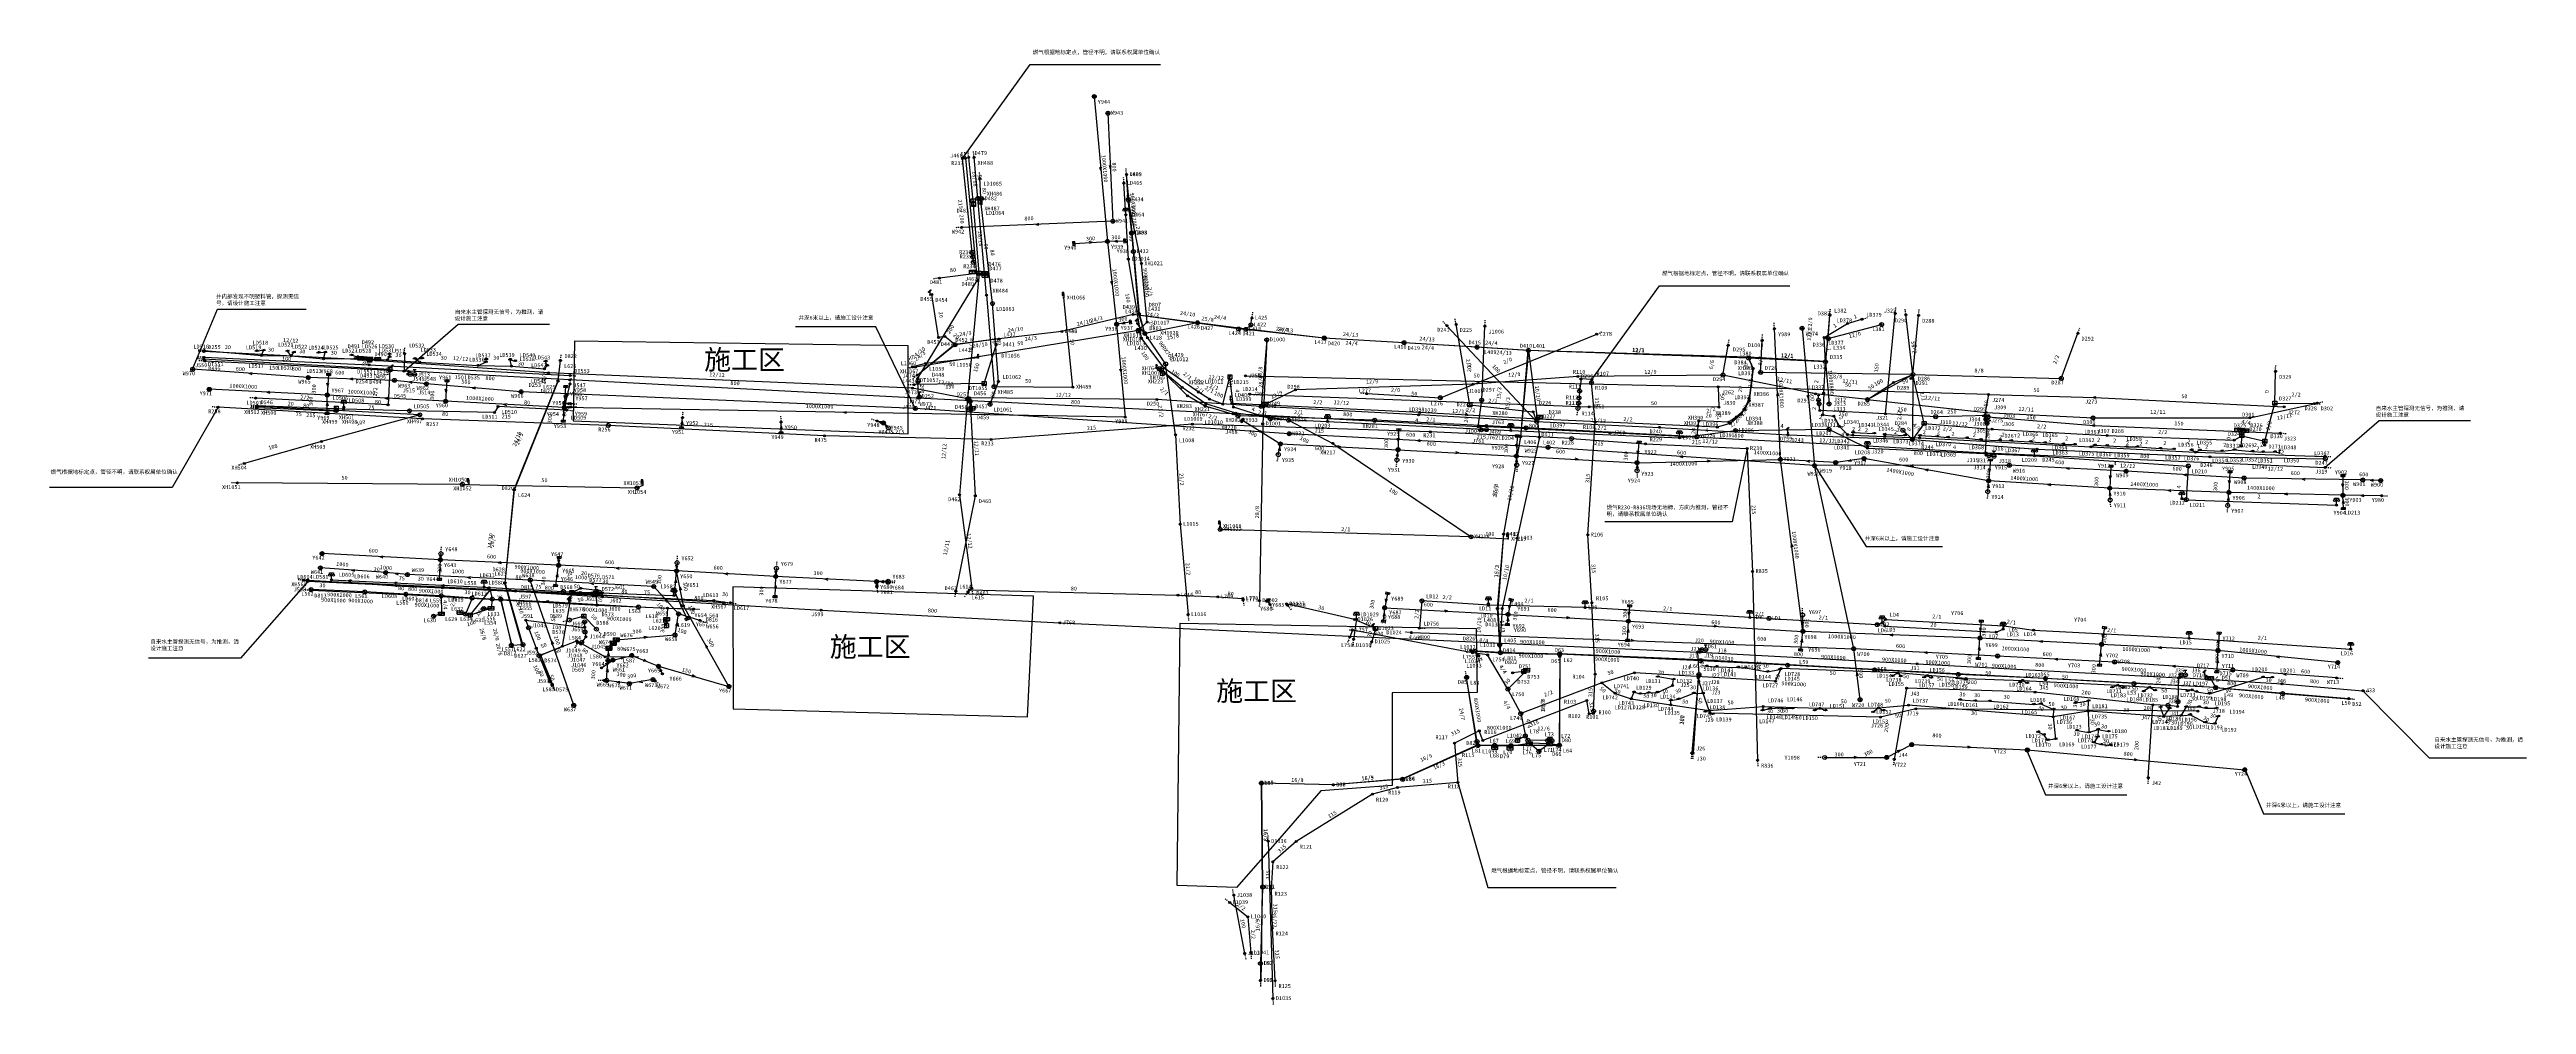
# Model space of a CAD drawing. Extents: x 491411 to 492038, y 2493823 to 2494065.
import ezdxf
from ezdxf.enums import TextEntityAlignment as Align

# ---------------------------------------------------------------- set-up
doc = ezdxf.new("R2010")
doc.units = 0
doc.header["$PDSIZE"] = 0.2
doc.linetypes.add('10', pattern=[10, 10, 0])
doc.layers.get('0').update_dxf_attribs({"linetype": 'CONTINUOUS'})
for name, color, linetype in [('DLINE', 3, 'CONTINUOUS'), ('DMARK', 3, 'CONTINUOUS'), ('DPOINT', 3, 'CONTINUOUS'), ('DTEXT', 3, 'CONTINUOUS'), ('DTLINE', 3, 'CONTINUOUS'), ('DTMARK', 3, 'CONTINUOUS'), ('DTPOINT', 3, 'CONTINUOUS'), ('DTTEXT', 3, 'CONTINUOUS'), ('JLINE', 5, 'CONTINUOUS'), ('JMARK', 5, 'CONTINUOUS'), ('JPOINT', 5, 'CONTINUOUS'), ('JTEXT', 5, 'CONTINUOUS'), ('LDLINE', 1, 'CONTINUOUS'), ('LDMARK', 1, 'CONTINUOUS'), ('LDPOINT', 1, 'CONTINUOUS'), ('LDTEXT', 1, 'CONTINUOUS'), ('LLINE', 1, 'CONTINUOUS'), ('LMARK', 1, 'CONTINUOUS'), ('LPOINT', 1, 'CONTINUOUS'), ('LTEXT', 1, 'CONTINUOUS'), ('RLINE', 6, 'CONTINUOUS'), ('RMARK', 6, 'CONTINUOUS'), ('RPOINT', 6, 'CONTINUOUS'), ('RTEXT', 6, 'CONTINUOUS'), ('WLINE', 4, 'CONTINUOUS'), ('WMARK', 4, 'CONTINUOUS'), ('WPOINT', 4, 'CONTINUOUS'), ('WTEXT', 4, 'CONTINUOUS'), ('XHLINE', 1, 'CONTINUOUS'), ('XHMARK', 1, 'CONTINUOUS'), ('XHPOINT', 1, 'CONTINUOUS'), ('XHTEXT', 1, 'CONTINUOUS'), ('YLINE', 40, 'CONTINUOUS'), ('YMARK', 40, 'CONTINUOUS'), ('YPOINT', 40, 'CONTINUOUS'), ('YTEXT', 40, 'CONTINUOUS'), ('问题备注', 255, 'CONTINUOUS')]:
    doc.layers.add(name, color=color, linetype=linetype)
doc.styles.add('GXD', font='')
doc.styles.get("Standard").update_dxf_attribs({"font": 'rs.shx', "bigfont": 'hztxt.shx'})
doc.styles.get('GXD').set_extended_font_data('SimSun')

# ---------------------------------------------------------------- blocks, each defined once
blk = doc.blocks.new('DRK')
at = {"color": 0}
for q in [(-0.9, -0.5), (0, 1), (0.9, -0.5)]:
    blk.add_line((0, 0), q, dxfattribs=at)
blk.add_circle((0, 0), 1, dxfattribs=at)
blk = doc.blocks.new('GXD')
at = {"color": 0}
blk.add_circle((0, 0), 0.5, dxfattribs=at)
blk = doc.blocks.new('FPCQ')
at = {"color": 0}
for p, q in [((0.5, 0), (1, 0)), ((1.5, 0), (2, 0)), ((2.5, 0), (3, 0))]:
    blk.add_line(p, q, dxfattribs=at)
blk.add_ellipse((0, 0), major_axis=(-0.417, -0.276), ratio=1, start_param=3.926991, end_param=10.210176, dxfattribs=at)
blk = doc.blocks.new('SXT')
at = {"color": 0}
for p, q in [((-0.3, 2.1), (-0.8, 1.6)), ((-0.5, 1.3), (0.5, 2.3)), ((-0.5, 0), (0.5, 0)), ((-0.3, 2.1), (0.2, 2.6)), ((0, 0), (0, 1.8)), ((0.2, 2.6), (0.5, 2.3))]:
    blk.add_line(p, q, dxfattribs=at)
blk.add_circle((-0.7, 1.4), 0.225, dxfattribs=at)
blk = doc.blocks.new('DSK')
at = {"color": 0}
for p, q in [((-1, -1), (-1, 1)), ((-1, 1), (1, 1)), ((0, 0), (-1, -1)), ((0, 0), (0, 1)), ((0, 0), (1, -1)), ((1, 1), (1, -1)), ((1, -1), (-1, -1))]:
    blk.add_line(p, q, dxfattribs=at)
blk = doc.blocks.new('JXX')
h = blk.add_hatch(color=0)
edge = h.paths.add_edge_path()
edge.add_arc((-1, 0), 0.1, 0, 360)
edge = h.paths.add_edge_path()
edge.add_arc((1, 0), 0.1, 0, 360)
at = {"color": 0, "flags": 128}
for points in [[(-1.5, -0.8), (-1.5, 0.8)], [(-1.5, 0.8), (1.5, 0.8)], [(1.5, -0.8), (1.5, 0.8)], [(-1.5, -0.8), (1.5, -0.8)]]:
    blk.add_lwpolyline(points, dxfattribs=at)
at = {"color": 0}
for centre, radius in [((-1, 0), 0.1), ((0, 0), 0.3), ((1, 0), 0.1)]:
    blk.add_circle(centre, radius, dxfattribs=at)
blk = doc.blocks.new('YLK')
at = {"color": 0}
for p, q in [((1, 0), (1.5, 0)), ((2, 0), (2.5, 0)), ((3, 0), (3.5, 0))]:
    blk.add_line(p, q, dxfattribs=at)
blk.add_circle((0, 0), 1, dxfattribs=at)
blk = doc.blocks.new('JYJ')
at = {"color": 0}
blk.add_line((-1, 0), (1, 0), dxfattribs=at)
blk.add_circle((0, 0), 1, dxfattribs=at)
blk = doc.blocks.new('XHS')
at = {"color": 0}
for p, q in [((-1, 0), (1, 0)), ((-0.75, 2.5), (0.75, 2.5)), ((0, 1), (0, 2.5))]:
    blk.add_line(p, q, dxfattribs=at)
blk.add_circle((0, 0), 1, dxfattribs=at)
blk = doc.blocks.new('BJD')
at = {"color": 0}
for p, q in [((0, 1), (0, -1)), ((0, 1), (2, 0)), ((2, 0), (0, -1))]:
    blk.add_line(p, q, dxfattribs=at)
blk.add_circle((-0.5, 0), 0.5, dxfattribs=at)
blk = doc.blocks.new('LYJ')
at = {"color": 0}
for p, q in [((-0.25, 0), (0, 1)), ((-0.25, 0), (0.25, 0)), ((0.25, 0), (0, -1))]:
    blk.add_line(p, q, dxfattribs=at)
blk.add_circle((0, 0), 1, dxfattribs=at)
blk = doc.blocks.new('KZG')
at = {"color": 0, "linetype": '10'}
for p, q in [((-1, 1), (-1, -1)), ((-1, 1), (1, 1)), ((1, 1), (1, -1)), ((-1, -1), (1, -1))]:
    blk.add_line(p, q, dxfattribs=at)
at = {"color": 0}
for p, q in [((-0.2, 0), (0, 1)), ((-0.2, 0), (0.2, 0)), ((0.2, 0), (0, -1))]:
    blk.add_line(p, q, dxfattribs=at)
blk = doc.blocks.new('SGD')
at = {"color": 0, "linetype": '10'}
for q in [(-0.4, 1.1), (0.4, 1.1)]:
    blk.add_line((0, 1.8), q, dxfattribs=at)
at = {"color": 0}
blk.add_line((0, 0.2), (0, 1.8), dxfattribs=at)
blk.add_circle((0, 0), 0.25, dxfattribs=at)
blk = doc.blocks.new('PDX')
at = {"color": 0, "linetype": '10'}
for p, q in [((-1, 1), (-1, -1)), ((-1, 1), (1, 1)), ((-0.5, 0.5), (0.5, 0.5)), ((0, -0.5), (0, 0.5)), ((1, 1), (1, -1)), ((-1, -1), (1, -1))]:
    blk.add_line(p, q, dxfattribs=at)
blk = doc.blocks.new('LD')
at = {"color": 0}
for p, q in [((-1, 2.9), (-1, 3.5)), ((-1, 3.5), (1, 3.5)), ((0, 0.5), (0, 3.5)), ((1, 3.5), (1, 2.9))]:
    blk.add_line(p, q, dxfattribs=at)
for centre in [(-1, 2.4), (0, 0), (1, 2.4)]:
    blk.add_circle(centre, 0.5, dxfattribs=at)
blk = doc.blocks.new('DD')
for p, q in [((-0.4, 0), (-1, 0)), ((-0.8, 0.4), (-0.3, 0.2)), ((-0.4, 0.6), (-0.2, 0.3)), ((0, 0.7), (0, 0.3)), ((0.4, 0.6), (0.2, 0.3)), ((0.8, 0.4), (0.3, 0.2)), ((1, 0), (0.4, 0))]:
    blk.add_line(p, q)
blk = doc.blocks.new('RYJ')
at = {"color": 0}
blk.add_circle((0, 0), 1, dxfattribs=at)
for centre, start, end in [((-0.5, -0.5), 46.3972, 133.6028), ((0.5, 0.5), 226.3972, 313.6028)]:
    blk.add_arc(centre, 0.725, start, end, dxfattribs=at)
blk = doc.blocks.new('pDirction')
at = {"color": 0}
for q in [(-0.8, 0.5), (-0.8, -0.5)]:
    blk.add_line((0.8, 0), q, dxfattribs=at)
blk = doc.blocks.new('WYJ')
at = {"color": 0}
for p, q in [((-1, 0), (1, 0)), ((0, 1), (0, -1))]:
    blk.add_line(p, q, dxfattribs=at)
blk.add_circle((0, 0), 1, dxfattribs=at)
blk = doc.blocks.new('HFC')
at = {"color": 0, "linetype": '10'}
for p, q in [((-1.5, 1), (-1.5, -1)), ((-1.5, 1), (1.5, 1)), ((-1, 0), (1, 0)), ((0, 1), (0, -1)), ((1.5, 1), (1.5, -1)), ((-1.5, -1), (1.5, -1))]:
    blk.add_line(p, q, dxfattribs=at)
blk.add_circle((0, 0), 1, dxfattribs=at)
blk = doc.blocks.new('XHD')
at = {"color": 0}
for p, q in [((0, 2.2), (-0.8, 2.2)), ((0, 1.7), (-0.8, 1.7))]:
    blk.add_line(p, q, dxfattribs=at)
at = {"color": 0, "linetype": '10'}
for p, q in [((0, 0), (-0.4, 0)), ((0, 2.1), (0, 0))]:
    blk.add_line(p, q, dxfattribs=at)
at = {"color": 0, "flags": 128}
blk.add_lwpolyline([(0, 1.2), (0, 2.7), (-0.8, 2.7), (-0.8, 1.2)], close=True, dxfattribs=at)
at = {"color": 2, "const_width": 0.15, "flags": 128}
blk.add_lwpolyline([(-0.4, 2.3, 1), (-0.4, 2.6, 1)], format="xyb", close=True, dxfattribs=at)
at = {"color": 3, "const_width": 0.15, "flags": 128}
blk.add_lwpolyline([(-0.4, 1.8, 1), (-0.4, 2.1, 1)], format="xyb", close=True, dxfattribs=at)
at = {"color": 1, "const_width": 0.15, "flags": 128}
blk.add_lwpolyline([(-0.4, 1.3, 1), (-0.4, 1.6, 1)], format="xyb", close=True, dxfattribs=at)
at = {"color": 0, "flags": 1}
blk.add_attdef('CODE', (0, 0), '', height=0.15, dxfattribs=at)
blk = doc.blocks.new('YYJ')
at = {"color": 0}
for p, q in [((-1, 0), (1, 0)), ((-0.9, 0.5), (0.9, 0.5)), ((0, 1), (0, -1)), ((-0.9, -0.5), (0.9, -0.5))]:
    blk.add_line(p, q, dxfattribs=at)
blk.add_circle((0, 0), 1, dxfattribs=at)
blk = doc.blocks.new('YSB')
at = {"color": 0}
for p, q in [((-0.5, 1), (-0.5, -1)), ((0.5, 1), (-0.5, 1)), ((0.5, 0.3), (-0.5, 0.3)), ((0.5, 1), (0.5, -1)), ((0.5, -0.3), (-0.5, -0.3)), ((0.5, -1), (-0.5, -1))]:
    blk.add_line(p, q, dxfattribs=at)

msp = doc.modelspace()

# ---------------------------------------------------------------- linework, layer by layer
at = {"layer": 'DLINE', "linetype": 'Continuous'}
for p, q in [((491644.88, 2494026.74, 11.61), (491643.71, 2494037.71, 11.44)), ((491685.05, 2494018.66, 11.65), (491683.65, 2494033.4, 11.78)), ((491644.97, 2494025.82, 11.65), (491644.88, 2494026.74, 11.61)), ((491646.38, 2494008.46, 11.51), (491644.97, 2494025.82, 11.65)), ((491686.94, 2493998.19, 11.06), (491685.05, 2494018.66, 11.65)), ((491646.38, 2494008.46, 11.97), (491636.33, 2494007.21, 12.26)), ((491646.38, 2494008.46, 11.37), (491643.45, 2493976.65, 10.86)), ((491646.38, 2494008.46, 11.97), (491644.65, 2494008.8, 12.21)), ((491646.38, 2494008.46, 12.51), (491647.86, 2494008.51, 12.79)), ((491646.38, 2494008.46, 12.51), (491647.89, 2494007.86, 12.82)), ((491634.37, 2494003.03, 12.31), (491633.98, 2494002.97, 12.24)), ((491636.11, 2493992.19, 12.13), (491634.37, 2494003.03, 12.31)), ((491685.31, 2493997.99, -2.19), (491667.31, 2493993.68, -0.18)), ((491701.62, 2493995.91, 11.59), (491685.31, 2493997.99, -2.19)), ((491688.29, 2493993.19, 11.19), (491686.94, 2493998.19, 11.06)), ((491861.16, 2493991.85, 10.84), (491861.66, 2493997.83, 11.05)), ((491882.67, 2493982.81, 12.13), (491880.89, 2493997.89, 11.18)), ((491882.67, 2493982.81, 11.25), (491884.1, 2493997.77, 10.47)), ((491637.7, 2493992.44, 12.18), (491636.11, 2493992.19, 12.13)), ((491640.18, 2493990.38, 11.29), (491637.7, 2493992.44, 12.18)), ((491651.36, 2493991.8, 7.53), (491640.18, 2493990.38, 11.29)), ((491667.31, 2493993.68, -0.18), (491651.36, 2493991.8, 7.53)), ((491688.29, 2493993.19, 11.19), (491686.36, 2493995.69, 12.26)), ((491712.11, 2493994.53, 11.58), (491701.62, 2493995.91, 11.59)), ((491733.7, 2493992.04, 10.69), (491712.11, 2493994.53, 11.58)), ((491719.16, 2493991.59, 11.41), (491717.72, 2493974.73, 11.98)), ((491719.16, 2493991.59, 11.41), (491718.12, 2493970.33, 8.67)), ((491753.91, 2493990.87, 10.47), (491733.7, 2493992.04, 10.69)), ((491787.45, 2493970.94, 11.4), (491764.73, 2493995.17, 10.99)), ((491770.54, 2493975.15, 11.35), (491767.07, 2493995.44, 11.28)), ((491860.62, 2493986.1, 11.03), (491861.16, 2493991.85, 10.84)), ((491920.23, 2493981.83, 10.93), (491924.43, 2493993.25, 10.39)), ((491497.26, 2493984.1, 10.84), (491450.08, 2493986.69, 10.86)), ((491492.08, 2493986.41, 10.39), (491450.19, 2493988.62, 10.52)), ((491490.7, 2493986.89, 10.75), (491489.82, 2493986.95, 10.72)), ((491492.08, 2493986.41, 10.71), (491490.7, 2493986.89, 10.75)), ((491492.08, 2493986.41, 10.71), (491492.13, 2493986.8, 10.71)), ((491492.08, 2493986.41, 10.71), (491494.16, 2493986.72, 10.82)), ((491537.38, 2493983.23, 10.95), (491492.08, 2493986.41, 10.48)), ((491540.34, 2493986.35, 9.57), (491539.72, 2493981.2, 7.62)), ((491640.18, 2493990.38, 11.29), (491630.73, 2493982.69, 11.46)), ((491772.25, 2493989.72, 11.31), (491753.91, 2493990.87, 10.47)), ((491785.25, 2493988.9, 10.59), (491772.25, 2493989.72, 11.31)), ((491785.25, 2493988.9, 10.59), (491783.4, 2493967.11, 8.79)), ((491840.98, 2493987.22, 11.09), (491785.25, 2493988.9, 10.59)), ((491834.61, 2493982.67, 11.72), (491835.91, 2493990.19, 10.15)), ((491860.62, 2493986.1, 11.03), (491840.98, 2493987.22, 11.09)), ((491844.12, 2493983.34, 10.97), (491844.52, 2493991.42, 10.63)), ((491497.26, 2493984.1, 10.84), (491496.76, 2493975.14, 10.89)), ((491497.26, 2493984.1, 10.84), (491497.79, 2493983.99, 10.88)), ((491539.72, 2493981.2, 7.62), (491528.6, 2493953.66, 6.67)), ((491629.52, 2493979.35, 11.35), (491537.38, 2493983.23, 10.95)), ((491643.45, 2493976.65, 11.47), (491629.52, 2493979.35, 11.35)), ((491771.4, 2493980.38, 11.34), (491726.41, 2493978.93, 10.89)), ((491797.9, 2493982.3, 11.04), (491771.4, 2493980.38, 11.34)), ((491834.61, 2493982.67, 11.4), (491797.9, 2493982.3, 11.04)), ((491858.03, 2493977.94, 9.9), (491834.61, 2493982.67, 11.4)), ((491882.67, 2493982.81, 11.25), (491844.12, 2493983.34, 10.91)), ((491871.18, 2493976.48, 12.57), (491882.67, 2493982.81, 11.26)), ((491871.18, 2493976.48, 12.57), (491877.75, 2493980.82, 12.06)), ((491877.75, 2493980.82, 12.06), (491882.67, 2493982.81, 12.38)), ((491882.67, 2493982.81, 12.27), (491882.19, 2493981.82, 12.31)), ((491882.67, 2493982.81, 11.25), (491882.53, 2493966.41, 12.28)), ((491882.67, 2493982.81, 11.25), (491920.23, 2493981.83, 10.93)), ((491885.49, 2493970.46, 12.24), (491882.67, 2493982.81, 11.36)), ((491974.24, 2493975.6, 13.27), (491974.45, 2493983.58, 14.24)), ((491496.76, 2493975.14, 10.89), (491463.27, 2493976.85, 10.76)), ((491643.45, 2493976.65, 11.47), (491641.4, 2493952.41, 10.78)), ((491643.96, 2493976.91, 11.47), (491643.45, 2493976.65, 11.47)), ((491644.07, 2493976.03, 11.6), (491643.91, 2493974.01, 11.52)), ((491691.33, 2493976.48, 11.51), (491643.96, 2493976.91, 11.47)), ((491643.96, 2493976.91, 11.47), (491644.07, 2493976.03, 10.93)), ((491644.07, 2493976.03, 11.6), (491644.57, 2493974.29, 11.59)), ((491644.07, 2493976.03, 10.93), (491645.39, 2493952.15, 10.98)), ((491717.72, 2493974.73, 11.9), (491691.33, 2493976.48, 11.51)), ((491726.41, 2493978.93, 10.89), (491717.72, 2493974.73, 11.9)), ((491717.72, 2493974.73, 11.98), (491718.64, 2493975.41, 11.97)), ((491757.55, 2493972.6, 11.61), (491717.72, 2493974.73, 11.85)), ((491770.54, 2493975.15, 11.35), (491786.57, 2493973.39, 11.68)), ((491786.57, 2493973.39, 11.68), (491787.45, 2493970.94, 11.6)), ((491871.18, 2493976.48, 12.07), (491858.03, 2493977.94, 9.9)), ((491871.18, 2493976.48, 12.07), (491901.18, 2493973.23, 11.79)), ((491901.18, 2493973.23, 11.79), (491928.28, 2493971.83, 10.72)), ((491967.95, 2493971.88, 13.35), (491984.96, 2493975.6, 12.19)), ((491971.76, 2493965.94, 13.41), (491974.24, 2493975.6, 12.81)), ((491974.24, 2493975.6, 12.81), (491984.24, 2493975.44, 12.55)), ((491718.12, 2493970.33, 8.67), (491717.29, 2493925.62, 9.03)), ((491787.45, 2493970.94, 11.19), (491757.55, 2493972.6, 11.61)), ((491783.4, 2493967.11, 8.79), (491779.1, 2493942.39, 7.31)), ((491787.45, 2493970.94, 11.41), (491788.21, 2493972.09, 11.88)), ((491787.45, 2493970.94, 11.19), (491818.54, 2493969.45, 11.99)), ((491818.54, 2493969.45, 11.99), (491851.04, 2493967.59, 12.5)), ((491851.04, 2493967.59, 12.5), (491851.06, 2493968.17, 12.76)), ((491851.04, 2493967.59, 12.5), (491882.53, 2493966.41, 12.37)), ((491882.53, 2493966.41, 12.81), (491880.14, 2493968.7, 12.63)), ((491885.49, 2493970.46, 12.57), (491882.53, 2493966.41, 12.83)), ((491885.49, 2493970.46, 12.24), (491902.72, 2493968.97, 12.87)), ((491902.72, 2493968.97, 12.87), (491931.86, 2493967.4, 12.81)), ((491928.28, 2493971.83, 10.72), (491967.95, 2493971.88, 13.35)), ((491931.86, 2493967.4, 12.81), (491964, 2493966.18, 13.06)), ((491964, 2493966.18, 13.06), (491965.95, 2493967.34, 13.2)), ((491965.95, 2493967.34, 13.63), (491964.92, 2493968.81, 13.48)), ((491965.95, 2493967.34, 13.7), (491965.64, 2493964.72, 14.05)), ((491965.95, 2493967.34, 13.63), (491965.9, 2493968.75, 13.5)), ((491965.95, 2493967.34, 13.63), (491966.92, 2493968.66, 13.48)), ((491965.95, 2493967.34, 13.2), (491971.76, 2493965.94, 13.41)), ((491882.53, 2493966.41, 12.38), (491914.09, 2493963.93, 12.71)), ((491914.09, 2493963.93, 12.71), (491957.86, 2493962.01, 13.29)), ((491957.86, 2493962.01, 13.29), (491987.03, 2493961.51, 13.9)), ((491971.76, 2493965.94, 13.95), (491971.69, 2493964.91, 14.09)), ((491528.6, 2493953.66, 6.67), (491526.32, 2493930.06, 7.1)), ((491645.39, 2493952.15, 10.98), (491640.47, 2493928.02, 10.7)), ((491641.4, 2493952.41, 10.78), (491644.5, 2493928.72, 9.66)), ((491779.1, 2493942.39, 7.31), (491777.5, 2493923.6, 8.77)), ((491530.75, 2493914.45, 10.82), (491526.32, 2493930.06, 7.1)), ((491477.2, 2493928.25, 9.98), (491501.19, 2493927.16, 10.38)), ((491501.19, 2493927.16, 10.38), (491525.34, 2493925.84, 10.1)), ((491525.34, 2493925.84, 10.1), (491549.6, 2493924.42, 10.23)), ((491528.14, 2493914.22, 11), (491525.34, 2493925.84, 10.1)), ((491540.9, 2493914.08, 12.1), (491543.28, 2493927.7, 11.29)), ((491543.28, 2493927.7, 11.29), (491542.61, 2493925.28, 11.33)), ((491543.28, 2493927.7, 11.38), (491545.53, 2493928.72, 11.23)), ((491543.28, 2493927.7, 11.29), (491548.87, 2493927.38, 10.55)), ((491545.53, 2493928.72, 11.23), (491549.71, 2493928.24, 11.32)), ((491548.87, 2493927.38, 10.55), (491549.33, 2493927.4, 10.58)), ((491549.71, 2493928.24, 11.32), (491549.33, 2493927.4, 10.71)), ((491549.33, 2493927.4, 10.58), (491549.6, 2493924.42, 10.23)), ((491549.6, 2493924.42, 10.23), (491574.07, 2493923.41, 10.34)), ((491741.37, 2493920.83, 11.88), (491724.11, 2493924.78, 11.93)), ((491724.11, 2493924.78, 11.93), (491724.37, 2493924.46, 11.9)), ((491777.5, 2493923.6, 8.77), (491778.05, 2493914.39, 11.06)), ((491546.35, 2493921.68, 11.85), (491542.68, 2493920.7, 11.68)), ((491546.35, 2493921.68, 11.85), (491549.51, 2493918.39, 11.81)), ((491746.65, 2493918.54, 12.12), (491741.37, 2493920.83, 11.88)), ((491746.65, 2493918.54, 11.9), (491745.71, 2493915.19, 12.1)), ((491746.65, 2493918.54, 12), (491746.14, 2493918.56, 12.03)), ((491530.75, 2493914.45, 10.82), (491528.14, 2493914.22, 11)), ((491535.43, 2493911.81, 11.91), (491540.9, 2493914.08, 12.1)), ((491538.35, 2493904.47, 12.22), (491535.43, 2493911.81, 11.91)), ((491770.84, 2493913.02, 11.47), (491778.15, 2493912.53, 11.04)), ((491778.05, 2493914.39, 11.06), (491778.15, 2493912.53, 11.04)), ((491778.15, 2493912.53, 11.04), (491793.35, 2493912.13, 11.12)), ((491793.28, 2493911.48, 11.55), (491793.17, 2493889.13, 11.4)), ((491793.35, 2493912.13, 11.12), (491793.28, 2493911.48, 11.55)), ((491828.91, 2493910.6, 11.3), (491793.35, 2493912.13, 11.12)), ((491872.9, 2493908.15, 11.79), (491828.91, 2493910.6, 11.3)), ((491772.37, 2493889.06, 11), (491769.69, 2493906.18, 11.24)), ((491784.19, 2493907.7, 12.22), (491781.38, 2493907.37, 12.14)), ((491784.94, 2493908, 12.63), (491784.19, 2493907.7, 12.34)), ((491916.25, 2493905.93, 12.42), (491872.9, 2493908.15, 11.79)), ((491959.31, 2493903.65, 12.91), (491916.25, 2493905.93, 12.42)), ((491957.98, 2493905.99, 13.9), (491956.59, 2493906.8, 13.95)), ((491957.98, 2493905.99, 13.9), (491957.36, 2493906.04, 13.95)), ((491959.31, 2493903.65, 12.91), (491957.98, 2493905.99, 13.9)), ((491959.31, 2493903.65, 12.91), (491992.96, 2493900.82, 13.48)), ((491772.37, 2493889.06, 11), (491753.5, 2493880.52, 10.95)), ((491776.87, 2493888.94, 11.04), (491772.37, 2493889.06, 11)), ((491792.67, 2493888.95, 11.02), (491776.87, 2493888.94, 11.04)), ((491793.17, 2493889.13, 11.4), (491792.67, 2493888.95, 11.02)), ((491736, 2493879, 11.04), (491717.75, 2493879.45, 10.34)), ((491717.75, 2493879.45, 10.34), (491717.96, 2493853.17, 10.23)), ((491753.5, 2493880.52, 10.95), (491736, 2493879, 11.04)), ((491719.52, 2493864.71, 10.56), (491720.71, 2493824.95, 9.69)), ((491717.96, 2493853.17, 10.23), (491717.7, 2493833.83, 10.35)), ((491717.7, 2493833.83, 10.35), (491717.61, 2493829.54, 10.58))]:
    msp.add_line(p, q, dxfattribs=at)
at = {"layer": 'DPOINT', "linetype": 'Continuous'}
for p in [(491643.71, 2494037.71, 12.71), (491683.65, 2494033.4, 12.91), (491644.88, 2494026.74, 12.83), (491644.97, 2494025.82, 12.86), (491685.05, 2494018.66, 12.75), (491636.33, 2494007.21, 12.84), (491644.65, 2494008.8, 12.71), (491646.38, 2494008.46, 12.64), (491647.86, 2494008.51, 12.94), (491647.89, 2494007.86, 12.97), (491633.98, 2494002.97, 12.34), (491634.37, 2494003.03, 12.41), (491685.31, 2493997.99, 5.11), (491686.94, 2493998.19, 12.26), (491861.66, 2493997.83, 12.08), (491880.89, 2493997.89, 11.5), (491884.1, 2493997.77, 11.89), (491636.11, 2493992.19, 12.23), (491637.7, 2493992.44, 12.28), (491651.36, 2493991.8, 12.18), (491667.31, 2493993.68, 6.1), (491686.36, 2493995.69, 12.46), (491688.29, 2493993.19, 12.39), (491701.62, 2493995.91, 12.19), (491712.11, 2493994.53, 12.18), (491719.16, 2493991.59, 12.09), (491733.7, 2493992.04, 11.27), (491764.73, 2493995.17, 11.45), (491767.07, 2493995.44, 11.78), (491861.16, 2493991.85, 12.31), (491924.43, 2493993.25, 13.38), (491450.08, 2493986.69, 11.18), (491450.19, 2493988.62, 11.15), (491489.82, 2493986.95, 11.22), (491490.7, 2493986.89, 11.25), (491492.08, 2493986.41, 11.23), (491492.13, 2493986.8, 11.26), (491494.16, 2493986.72, 11.37), (491540.34, 2493986.35, 11.36), (491640.18, 2493990.38, 12.27), (491753.91, 2493990.87, 11.07), (491772.25, 2493989.72, 11.88), (491785.25, 2493988.9, 11.31), (491835.91, 2493990.19, 12.23), (491840.98, 2493987.22, 12.14), (491844.52, 2493991.42, 12.17), (491860.62, 2493986.1, 12.3), (491497.26, 2493984.1, 11.2), (491497.79, 2493983.99, 11.18), (491537.38, 2493983.23, 11.35), (491539.72, 2493981.2, 11.36), (491629.52, 2493979.35, 11.8), (491630.73, 2493982.69, 11.92), (491771.4, 2493980.38, 11.92), (491797.9, 2493982.3, 11.69), (491834.61, 2493982.67, 12.15), (491844.12, 2493983.34, 12.45), (491877.75, 2493980.82, 12.35), (491882.19, 2493981.82, 12.56), (491882.67, 2493982.81, 12.52), (491920.23, 2493981.83, 13.63), (491974.45, 2493983.58, 14.42), (491463.27, 2493976.85, 11.21), (491496.76, 2493975.14, 11.32), (491643.45, 2493976.65, 11.99), (491643.91, 2493974.01, 11.91), (491643.96, 2493976.91, 12), (491644.07, 2493976.03, 12), (491644.57, 2493974.29, 11.94), (491691.33, 2493976.48, 11.97), (491717.72, 2493974.73, 12.4), (491718.64, 2493975.41, 12.42), (491726.41, 2493978.93, 11.88), (491770.54, 2493975.15, 12.27), (491786.57, 2493973.39, 12.4), (491858.03, 2493977.94, 12.15), (491871.18, 2493976.48, 13.02), (491901.18, 2493973.23, 12.81), (491974.24, 2493975.6, 13.39), (491984.24, 2493975.44, 13.02), (491984.96, 2493975.6, 13), (491718.12, 2493970.33, 11.89), (491757.55, 2493972.6, 12.15), (491783.4, 2493967.11, 12.05), (491787.45, 2493970.94, 12.27), (491788.21, 2493972.09, 12.6), (491818.54, 2493969.45, 12.5), (491851.04, 2493967.59, 12.9), (491851.06, 2493968.17, 12.86), (491880.14, 2493968.7, 12.93), (491885.49, 2493970.46, 12.67), (491902.72, 2493968.97, 13.59), (491928.28, 2493971.83, 11.65), (491931.86, 2493967.4, 13.4), (491964.92, 2493968.81, 13.73), (491965.9, 2493968.75, 13.77), (491965.95, 2493967.34, 13.9), (491966.92, 2493968.66, 13.73), (491967.95, 2493971.88, 13.91), (491882.53, 2493966.41, 12.93), (491914.09, 2493963.93, 13.22), (491957.86, 2493962.01, 14.01), (491964, 2493966.18, 13.64), (491965.64, 2493964.72, 14.25), (491971.69, 2493964.91, 14.19), (491971.76, 2493965.94, 14.05), (491987.03, 2493961.51, 14.62), (491528.6, 2493953.66, 11.47), (491641.4, 2493952.41, 11.85), (491645.39, 2493952.15, 11.91), (491779.1, 2493942.39, 12.4), (491526.32, 2493930.06, 11.18), (491477.2, 2493928.25, 11.18), (491501.19, 2493927.16, 11.58), (491525.34, 2493925.84, 11.38), (491542.61, 2493925.28, 11.49), (491543.28, 2493927.7, 11.53), (491545.53, 2493928.72, 11.36), (491548.87, 2493927.38, 10.8), (491549.33, 2493927.4, 10.83), (491549.6, 2493924.42, 11.46), (491549.71, 2493928.24, 11.46), (491574.07, 2493923.41, 11.54), (491640.47, 2493928.02, 11.54), (491644.5, 2493928.72, 11.53), (491717.29, 2493925.62, 11.86), (491724.11, 2493924.78, 12.03), (491724.37, 2493924.46, 12.14), (491777.5, 2493923.6, 12.15), (491542.68, 2493920.7, 11.82), (491546.35, 2493921.68, 12.03), (491549.51, 2493918.39, 12.01), (491741.37, 2493920.83, 11.97), (491746.14, 2493918.56, 12.33), (491746.65, 2493918.54, 12.3), (491528.14, 2493914.22, 12.18), (491530.75, 2493914.45, 12.09), (491535.43, 2493911.81, 12.06), (491540.9, 2493914.08, 12.38), (491745.71, 2493915.19, 12.5), (491770.84, 2493913.02, 12.52), (491778.05, 2493914.39, 12.3), (491778.15, 2493912.53, 12.31), (491793.28, 2493911.48, 12.35), (491793.35, 2493912.13, 12.36), (491828.91, 2493910.6, 12.6), (491538.35, 2493904.47, 12.34), (491769.69, 2493906.18, 12.32), (491781.38, 2493907.37, 12.65), (491784.19, 2493907.7, 12.64), (491784.94, 2493908, 12.93), (491872.9, 2493908.15, 13.06), (491916.25, 2493905.93, 13.65), (491956.59, 2493906.8, 14.13), (491957.36, 2493906.04, 14.2), (491957.98, 2493905.99, 14.11), (491959.31, 2493903.65, 14.16), (491992.96, 2493900.82, 14.68), (491772.37, 2493889.06, 12.7), (491776.87, 2493888.94, 12.28), (491792.67, 2493888.95, 12.26), (491793.17, 2493889.13, 12.22), (491717.75, 2493879.45, 11.32), (491736, 2493879, 11.8), (491753.5, 2493880.52, 11.68), (491719.52, 2493864.71, 11.48), (491717.96, 2493853.17, 11.1), (491717.61, 2493829.54, 11.14), (491717.7, 2493833.83, 11.13), (491720.71, 2493824.95, 11.22)]:
    msp.add_point(p, dxfattribs=at)
at = {"layer": 'DTLINE', "linetype": 'Continuous'}
for p, q in [((491450.21, 2493987.17, 10.61), (491491.97, 2493985.26, 10.73)), ((491491.97, 2493985.26, 10.73), (491542.82, 2493982.58, 10.81)), ((491647.65, 2493980.55, 12.24), (491650.64, 2493990.27, 9.85)), ((491647.65, 2493980.55, 12.24), (491629.89, 2493980.25, 11.5))]:
    msp.add_line(p, q, dxfattribs=at)
at = {"layer": 'DTPOINT', "linetype": 'Continuous'}
for p in [(491450.21, 2493987.17, 11.08), (491491.97, 2493985.26, 11.26), (491650.64, 2493990.27, 10.35), (491542.82, 2493982.58, 11.36), (491629.89, 2493980.25, 11.97), (491647.65, 2493980.55, 12.57)]:
    msp.add_point(p, dxfattribs=at)
at = {"layer": 'JLINE', "linetype": 'Continuous'}
for p, q in [((491642.89, 2494037.54, 12.01), (491645.84, 2494006.56, 11.61)), ((491630.84, 2493981.85, 10.46), (491645.84, 2494006.56, 11.61)), ((491875.76, 2493972.89, 11.36), (491878.22, 2493998.24, 10.25)), ((491773.55, 2493976.32, 10.8), (491774.36, 2493995.03, 11.3)), ((491500.81, 2493983.68, 9.18), (491450.41, 2493986.2, 9.08)), ((491500.94, 2493988.07, 9.21), (491500.81, 2493983.68, 9.18)), ((491501.91, 2493983.62, 9.08), (491500.81, 2493983.68, 9.18)), ((491501.91, 2493983.62, 9.08), (491501.75, 2493982.87, 9.87)), ((491501.75, 2493982.87, 9.87), (491502.42, 2493982.87, 9.86)), ((491542.77, 2493981.43, 9.3), (491501.91, 2493983.62, 9.08)), ((491502.42, 2493982.87, 9.86), (491503.51, 2493982.82, 9.99)), ((491630.78, 2493976.87, 9.75), (491542.77, 2493981.43, 9.3)), ((491630.88, 2493981.08, 10.39), (491630.84, 2493981.85, 10.46)), ((491631.03, 2493977.23, 10.54), (491630.88, 2493981.08, 10.39)), ((491713.8, 2493982.46, 11.68), (491833.4, 2493979.67, 12)), ((491901.79, 2493977.74, 12.74), (491833.4, 2493979.67, 12.07)), ((491833.4, 2493979.67, 12), (491833.56, 2493974.52, 12)), ((491630.78, 2493976.87, 9.75), (491631.03, 2493977.23, 10.54)), ((491710.68, 2493972.89, 9.79), (491630.78, 2493976.87, 9.75)), ((491631.03, 2493977.23, 10.54), (491631.26, 2493977.16, 10.79)), ((491772.67, 2493969.6, 10.04), (491710.68, 2493972.89, 9.79)), ((491714.88, 2493977.86, 11.7), (491800.73, 2493974.64, 11.97)), ((491772.67, 2493969.6, 10.04), (491773.55, 2493976.32, 10.8)), ((491833.56, 2493974.52, 12), (491800.73, 2493974.64, 11.97)), ((491858.95, 2493975.39, 11.17), (491858.78, 2493976.32, 11.27)), ((491859.15, 2493973.69, 11), (491858.95, 2493975.39, 11.17)), ((491875.76, 2493972.89, 11.15), (491859.15, 2493973.69, 11)), ((491888.44, 2493972.14, 11.03), (491875.76, 2493972.89, 11.15)), ((491901.79, 2493977.74, 12.81), (491900.8, 2493972.37, 13.54)), ((491901.79, 2493977.74, 12.81), (491928.74, 2493977.01, 13.18)), ((491928.74, 2493977.01, 13.18), (491976.61, 2493974.62, 13.15)), ((491772.67, 2493969.6, 10.04), (491773.13, 2493969.65, 10.12)), ((491773.13, 2493969.65, 10.12), (491773.06, 2493968.81, 11.06)), ((491773.06, 2493968.81, 11.06), (491773.5, 2493968.82, 11.14)), ((491806.02, 2493968.04, 10.14), (491773.13, 2493969.65, 10.12)), ((491773.5, 2493968.82, 11.14), (491774.76, 2493968.86, 11.11)), ((491871.22, 2493964.7, 10.82), (491806.02, 2493968.04, 10.14)), ((491901.8, 2493972.41, 11.58), (491888.44, 2493972.14, 11.03)), ((491900.86, 2493971.5, 13.09), (491900.8, 2493972.37, 13.54)), ((491901.33, 2493971.14, 12.85), (491900.86, 2493971.5, 13.09)), ((491901.42, 2493970.5, 11.49), (491900.93, 2493962.95, 10.85)), ((491901.49, 2493970.47, 13.03), (491901.33, 2493971.14, 12.85)), ((491901.42, 2493970.5, 11.49), (491901.68, 2493972.07, 11.43)), ((491901.42, 2493970.5, 11.49), (491901.49, 2493970.47, 13.03)), ((491901.68, 2493972.07, 11.43), (491901.8, 2493972.41, 11.58)), ((491901.68, 2493972.07, 11.43), (491928.45, 2493969.9, 11.65)), ((491928.45, 2493969.9, 11.65), (491975.62, 2493967.97, 11.66)), ((491900.93, 2493962.95, 10.85), (491871.22, 2493964.7, 10.82)), ((491900.93, 2493962.95, 10.85), (491901.21, 2493962.97, 10.91)), ((491901.21, 2493962.97, 10.91), (491901.22, 2493962.39, 11.35)), ((491901.21, 2493962.97, 10.91), (491986.96, 2493959.31, 12.14)), ((491901.22, 2493962.39, 11.35), (491901.9, 2493962.29, 11.93)), ((491901.9, 2493962.29, 11.93), (491903.21, 2493962.14, 11.8)), ((491528.99, 2493927.97, 9.23), (491476.46, 2493930.46, 8.83)), ((491528.99, 2493927.97, 9.23), (491551.04, 2493926.6, 9.55)), ((491550.3, 2493927.73, 10.41), (491549.37, 2493927.94, 10.44)), ((491551.05, 2493927.55, 10.45), (491550.3, 2493927.73, 10.41)), ((491551.04, 2493926.6, 9.55), (491551.05, 2493927.55, 10.45)), ((491551.04, 2493926.6, 9.55), (491606.36, 2493923.2, 9.55)), ((491606.36, 2493923.2, 9.55), (491666.77, 2493920.01, 9.54)), ((491531.61, 2493920.65, 10.81), (491546.53, 2493918.85, 11.36)), ((491531.61, 2493920.65, 10.81), (491532.33, 2493918.75, 11.02)), ((491532.33, 2493918.75, 11.02), (491534.29, 2493913.54, 11.35)), ((491546.79, 2493916.48, 11.52), (491545.81, 2493915.1, 11.81)), ((491546.53, 2493918.85, 11.36), (491546.49, 2493920.22, 11.31)), ((491546.53, 2493918.85, 11.36), (491546.6, 2493917.68, 11.47)), ((491546.6, 2493917.68, 11.49), (491546.79, 2493916.48, 11.52)), ((491666.77, 2493920.01, 9.54), (491828.15, 2493912.58, 10.25)), ((491534.29, 2493913.54, 11.35), (491537.6, 2493905.16, 11.81)), ((491544.82, 2493915.12, 12.29), (491544.71, 2493914.92, 12.15)), ((491545.55, 2493914.61, 12.43), (491544.82, 2493915.12, 12.29)), ((491545.81, 2493915.1, 11.81), (491545.55, 2493914.61, 12.43)), ((491828.15, 2493912.58, 10.25), (491828.53, 2493906.9, 10.94)), ((491828.15, 2493912.58, 10.25), (491828.74, 2493912.53, 10.26)), ((491828.8, 2493913.28, 11.62), (491828.74, 2493912.53, 10.26)), ((491828.74, 2493912.53, 10.26), (491883.73, 2493909.59, 11.17)), ((491828.8, 2493913.28, 11.62), (491829.25, 2493913.21, 11.79)), ((491829.25, 2493913.21, 11.79), (491830.26, 2493913.19, 11.74)), ((491828.43, 2493906.46, 10.56), (491826.69, 2493887.07, 9.93)), ((491828.32, 2493906.06, 12.41), (491827.02, 2493887.02, 11.6)), ((491828.43, 2493906.46, 10.56), (491828.32, 2493906.06, 12.41)), ((491828.48, 2493906.58, 10.96), (491828.43, 2493906.46, 10.56)), ((491828.48, 2493906.58, 10.96), (491828.45, 2493906.22, 12.48)), ((491828.45, 2493906.22, 12.48), (491828.47, 2493905.16, 12.29)), ((491828.47, 2493905.16, 12.29), (491831.25, 2493897.17, 11.86)), ((491828.53, 2493906.9, 10.94), (491828.48, 2493906.58, 10.96)), ((491883.73, 2493909.59, 11.17), (491949.88, 2493906.07, 11.87)), ((491949.88, 2493906.07, 11.87), (491949.75, 2493900.05, 12.31)), ((491949.88, 2493906.07, 11.87), (491950.09, 2493906.12, 11.88)), ((491950.09, 2493906.12, 11.88), (491950.19, 2493906.93, 12.97)), ((491950.09, 2493906.12, 11.88), (491976.08, 2493904.54, 12.22)), ((491950.19, 2493906.93, 12.97), (491950.59, 2493906.82, 13.01)), ((491950.59, 2493906.82, 13.01), (491951.63, 2493906.8, 12.98)), ((491976.08, 2493904.54, 12.22), (491996.54, 2493902.82, 13.64)), ((491883.43, 2493898.24, 12.73), (491874.45, 2493896.13, 11.88)), ((491881.09, 2493903.44, 12.05), (491877.95, 2493885.45, 11.29)), ((491913.57, 2493902.42, 12.44), (491881.09, 2493903.44, 12.05)), ((491954.79, 2493897.66, 13.93), (491883.43, 2493898.24, 12.73)), ((491943.4, 2493899.25, 13.1), (491913.57, 2493902.42, 12.44)), ((491942.23, 2493880.79, 13.43), (491943.4, 2493899.25, 13.1)), ((491947.21, 2493899.1, 13.24), (491943.4, 2493899.25, 13.1)), ((491949.6, 2493898.81, 12.27), (491947.21, 2493899.1, 13.24)), ((491949.75, 2493900.05, 12.31), (491949.6, 2493898.81, 12.27)), ((491874.45, 2493896.13, 11.88), (491831.25, 2493897.17, 11.86)), ((491713.56, 2493836.35, 9.7), (491710.81, 2493851.06, 10.38))]:
    msp.add_line(p, q, dxfattribs=at)
at = {"layer": 'JPOINT', "linetype": 'Continuous'}
for p in [(491642.89, 2494037.54, 12.95), (491645.84, 2494006.56, 12.65), (491878.22, 2493998.24, 11.29), (491774.36, 2493995.03, 11.63), (491450.41, 2493986.2, 11.04), (491500.94, 2493988.07, 11.29), (491500.81, 2493983.68, 11.25), (491501.75, 2493982.87, 11.22), (491501.91, 2493983.62, 11.26), (491502.42, 2493982.87, 11.19), (491503.51, 2493982.82, 11.19), (491542.77, 2493981.43, 11.33), (491630.84, 2493981.85, 11.89), (491630.88, 2493981.08, 11.87), (491713.8, 2493982.46, 11.88), (491833.4, 2493979.67, 12.2), (491630.78, 2493976.87, 11.78), (491631.03, 2493977.23, 12.05), (491631.26, 2493977.16, 11.81), (491710.68, 2493972.89, 12), (491714.88, 2493977.86, 11.88), (491773.55, 2493976.32, 12.23), (491800.73, 2493974.64, 12.17), (491833.56, 2493974.52, 12.2), (491858.78, 2493976.32, 12.47), (491858.95, 2493975.39, 12.43), (491859.15, 2493973.69, 12.42), (491875.76, 2493972.89, 12.87), (491901.79, 2493977.74, 12.94), (491928.74, 2493977.01, 13.35), (491976.61, 2493974.62, 13.29), (491772.67, 2493969.6, 12.21), (491773.06, 2493968.81, 12.24), (491773.13, 2493969.65, 12.28), (491773.5, 2493968.82, 12.29), (491774.76, 2493968.86, 12.21), (491806.02, 2493968.04, 12.38), (491888.44, 2493972.14, 12.71), (491900.8, 2493972.37, 13.55), (491900.86, 2493971.5, 13.1), (491901.33, 2493971.14, 13.05), (491901.42, 2493970.5, 13.46), (491901.49, 2493970.47, 13.33), (491901.68, 2493972.07, 13.32), (491901.8, 2493972.41, 13.38), (491928.45, 2493969.9, 13.45), (491975.62, 2493967.97, 13.34), (491871.22, 2493964.7, 13.12), (491900.93, 2493962.95, 13.22), (491901.21, 2493962.97, 13.31), (491901.22, 2493962.39, 13.17), (491901.9, 2493962.29, 13.43), (491903.21, 2493962.14, 13.3), (491986.96, 2493959.31, 14.48), (491476.46, 2493930.46, 11.16), (491528.99, 2493927.97, 11.26), (491549.37, 2493927.94, 11.39), (491550.3, 2493927.73, 11.41), (491551.04, 2493926.6, 11.44), (491551.05, 2493927.55, 11.45), (491606.36, 2493923.2, 11.55), (491531.61, 2493920.65, 11.85), (491532.33, 2493918.75, 11.84), (491546.49, 2493920.22, 11.91), (491546.53, 2493918.85, 11.99), (491546.6, 2493917.68, 12.12), (491546.79, 2493916.48, 12.16), (491666.77, 2493920.01, 11.59), (491534.29, 2493913.54, 12.2), (491544.71, 2493914.92, 12.35), (491544.82, 2493915.12, 12.3), (491545.55, 2493914.61, 12.44), (491545.81, 2493915.1, 12.42), (491828.15, 2493912.58, 12.48), (491828.74, 2493912.53, 12.46), (491828.8, 2493913.28, 12.45), (491829.25, 2493913.21, 12.62), (491830.26, 2493913.19, 12.49), (491537.6, 2493905.16, 12.69), (491828.32, 2493906.06, 12.42), (491828.43, 2493906.46, 12.56), (491828.45, 2493906.22, 12.49), (491828.47, 2493905.16, 12.3), (491828.48, 2493906.58, 12.96), (491828.53, 2493906.9, 12.94), (491883.73, 2493909.59, 13.27), (491949.88, 2493906.07, 13.97), (491950.09, 2493906.12, 13.98), (491950.19, 2493906.93, 13.96), (491950.59, 2493906.82, 14), (491951.63, 2493906.8, 13.88), (491976.08, 2493904.54, 14.38), (491881.09, 2493903.44, 12.91), (491883.43, 2493898.24, 13.04), (491913.57, 2493902.42, 13.49), (491943.4, 2493899.25, 13.88), (491947.21, 2493899.1, 13.94), (491949.6, 2493898.81, 14.06), (491949.75, 2493900.05, 14.11), (491954.79, 2493897.66, 14.18), (491996.54, 2493902.82, 14.65), (491831.25, 2493897.17, 12.01), (491874.45, 2493896.13, 12.16), (491826.69, 2493887.07, 11.77), (491827.02, 2493887.02, 11.7), (491877.95, 2493885.45, 11.92), (491942.23, 2493880.79, 14.24), (491710.81, 2493851.06, 11.19), (491713.56, 2493836.35, 10.82)]:
    msp.add_point(p, dxfattribs=at)
at = {"layer": 'LDLINE', "linetype": 'Continuous'}
for p, q in [((491646.83, 2494026.02, 12.62), (491646.54, 2494032.45, 12.66)), ((491683.48, 2494023.19, 12.45), (491683, 2494031.2, 12.6)), ((491649.74, 2494000.77, 12.11), (491646.83, 2494026.02, 12.62)), ((491684.12, 2494012.03, 12.23), (491683.48, 2494023.19, 12.45)), ((491687.48, 2493991.99, 12.08), (491684.12, 2494012.03, 12.23)), ((491651.22, 2493981.06, 9.93), (491649.74, 2494000.77, 12.11)), ((491693.18, 2493984.4, 12.25), (491687.48, 2493991.99, 12.08)), ((491860.2, 2493992.16, 12.15), (491866.11, 2493995.72, 11.79)), ((491866.11, 2493995.72, 11.79), (491869.77, 2493996.79, 11.81)), ((491450.28, 2493988.89, 11.02), (491464.76, 2493987.66, 11.21)), ((491465.26, 2493988.87, 11.36), (491463.55, 2493988.69, 11.36)), ((491464.76, 2493987.66, 11.21), (491465.26, 2493988.87, 11.36)), ((491464.76, 2493987.66, 11.21), (491472.25, 2493987.57, 10.83)), ((491472.25, 2493987.57, 10.83), (491471.35, 2493988.71, 10.67)), ((491472.25, 2493987.57, 10.83), (491472.96, 2493988.41, 11.11)), ((491472.25, 2493987.57, 10.83), (491480.41, 2493986.78, 11.13)), ((491480.89, 2493988.4, 11.05), (491479.19, 2493988.33, 11.05)), ((491480.41, 2493986.78, 11.13), (491480.89, 2493988.4, 11.05)), ((491480.41, 2493986.78, 11.13), (491488.45, 2493986.88, 11.05)), ((491489.01, 2493987.24, 11.09), (491487.55, 2493987.67, 10.97)), ((491488.45, 2493986.88, 11.05), (491489.01, 2493987.24, 11.09)), ((491488.45, 2493986.88, 11.05), (491496.6, 2493986.56, 11.1)), ((491496.6, 2493986.56, 11.1), (491497.16, 2493987.22, 11.11)), ((491496.6, 2493986.56, 11.1), (491504.8, 2493985.95, 11.44)), ((491497.16, 2493987.22, 11.11), (491497.1, 2493987.94, 11.13)), ((491503.53, 2493986.79, 11.14), (491505.37, 2493986.89, 11.11)), ((491504.8, 2493985.95, 11.44), (491503.53, 2493986.79, 11.14)), ((491504.8, 2493985.95, 11.44), (491519.57, 2493985.13, 11.18)), ((491519.57, 2493985.13, 11.18), (491521.48, 2493985.97, 11.26)), ((491521.48, 2493985.97, 11.26), (491521.58, 2493986.65, 11.29)), ((491528.02, 2493984.91, 11.2), (491527.66, 2493986.57, 11.21)), ((491527.66, 2493986.57, 11.21), (491528.92, 2493986.19, 11.31)), ((491537.01, 2493985.05, 11.28), (491536.64, 2493986.14, 11.26)), ((491860.09, 2493978.09, 12.18), (491860.54, 2493986.04, 12.18)), ((491519.57, 2493985.13, 11.18), (491528.02, 2493984.91, 11.2)), ((491528.02, 2493984.91, 11.2), (491536.33, 2493984.24, 11.28)), ((491536.33, 2493984.24, 11.28), (491537.01, 2493985.05, 11.28)), ((491649.14, 2493975.3, 11.84), (491651.22, 2493981.06, 9.93)), ((491701.89, 2493978.37, 12.23), (491693.18, 2493984.4, 12.25)), ((491708.05, 2493975.34, 12.24), (491709.79, 2493982.25, 11.79)), ((491710.74, 2493974.56, 11.67), (491709.79, 2493982.25, 11.51)), ((491842.23, 2493984.35, 11.96), (491841.25, 2493976.19, 12.27)), ((491485.51, 2493974.07, 11.03), (491463.66, 2493974.88, 10.66)), ((491485.51, 2493974.07, 11.03), (491485.58, 2493974.54, 11.05)), ((491502.2, 2493973.62, 11.11), (491485.51, 2493974.07, 11.03)), ((491523.74, 2493973.17, 10.7), (491502.2, 2493973.62, 11.19)), ((491524.6, 2493974.71, 11.11), (491523.74, 2493973.17, 10.7)), ((491541.94, 2493973.8, 11.1), (491524.6, 2493974.71, 11.11)), ((491704.69, 2493976.6, 12.18), (491701.89, 2493978.37, 12.23)), ((491708.05, 2493975.34, 12.24), (491704.69, 2493976.6, 12.18)), ((491710.3, 2493975.47, 12.02), (491709.97, 2493976.49, 12.05)), ((491757.89, 2493973.18, 12.04), (491710.3, 2493975.47, 12.02)), ((491720.09, 2493971.59, 11.4), (491710.74, 2493974.56, 11.67)), ((491787.89, 2493971.53, 12.17), (491757.89, 2493973.18, 12.04)), ((491839.16, 2493972.71, 12.39), (491836.42, 2493970.44, 12.54)), ((491841.25, 2493976.19, 12.27), (491839.16, 2493972.71, 12.39)), ((491860.09, 2493978.09, 12.18), (491859.84, 2493972.62, 12.36)), ((491720.09, 2493971.59, 11.4), (491734.56, 2493970.93, 11.66)), ((491734.56, 2493970.93, 11.66), (491780.93, 2493968.68, 11.64)), ((491780.93, 2493968.68, 11.64), (491823.59, 2493966.83, 12.01)), ((491833.17, 2493969.51, 12.53), (491787.89, 2493971.53, 12.17)), ((491823.59, 2493966.83, 12.01), (491837.78, 2493968.65, 12.08)), ((491836.42, 2493970.44, 12.54), (491833.17, 2493969.51, 12.53)), ((491837.78, 2493968.65, 12.08), (491861.4, 2493968.97, 12.19)), ((491859.84, 2493972.62, 12.36), (491862.65, 2493972.29, 12.4)), ((491861.4, 2493968.97, 12.19), (491871.19, 2493964.15, 12.78)), ((491862.65, 2493972.29, 12.4), (491864.08, 2493969.69, 12.64)), ((491864.08, 2493969.69, 12.64), (491866.14, 2493967.6, 12.05)), ((491866.14, 2493967.6, 12.05), (491867.49, 2493967.46, 12.69)), ((491867.49, 2493967.46, 12.69), (491867.52, 2493968.14, 12.83)), ((491867.49, 2493967.46, 12.69), (491875.53, 2493967.12, 12.85)), ((491867.52, 2493968.14, 12.83), (491872.86, 2493967.88, 12.79)), ((491875.53, 2493967.12, 12.85), (491875.53, 2493967.65, 12.9)), ((491875.53, 2493967.65, 12.9), (491880.63, 2493967.42, 12.96)), ((491875.53, 2493967.12, 12.85), (491884.32, 2493966.77, 12.99)), ((491884.32, 2493966.77, 12.99), (491884.44, 2493967.35, 13.05)), ((491884.32, 2493966.77, 12.99), (491927.72, 2493964.52, 13.46)), ((491884.44, 2493967.35, 13.05), (491888.81, 2493967.09, 13.05)), ((491888.81, 2493967.09, 13.05), (491891.5, 2493966.9, 13.26)), ((491891.5, 2493966.9, 13.26), (491896.35, 2493966.75, 13.19)), ((491896.35, 2493966.75, 13.19), (491899.85, 2493966.31, 13.45)), ((491871.19, 2493964.15, 12.78), (491913.43, 2493962.23, 12.86)), ((491899.85, 2493966.31, 13.45), (491904.7, 2493966.16, 13.33)), ((491904.7, 2493966.16, 13.33), (491907.55, 2493966.05, 13.44)), ((491907.55, 2493966.05, 13.44), (491912.49, 2493965.8, 12.5)), ((491912.49, 2493965.8, 13.4), (491916.06, 2493965.54, 13.41)), ((491913.43, 2493962.23, 12.86), (491952.35, 2493959.66, 13.85)), ((491916.06, 2493965.54, 13.41), (491920.74, 2493965.21, 13.53)), ((491920.74, 2493965.21, 13.53), (491923.63, 2493965.1, 13.65)), ((491927.72, 2493964.52, 13.46), (491928.71, 2493964.92, 13.6)), ((491927.72, 2493964.52, 13.46), (491954.22, 2493963.15, 14.29)), ((491928.71, 2493964.92, 13.6), (491931.82, 2493964.79, 13.54)), ((491931.82, 2493964.79, 13.54), (491936.76, 2493964.48, 13.75)), ((491936.76, 2493964.48, 13.75), (491939.47, 2493964.52, 13.62)), ((491939.47, 2493964.52, 13.62), (491945.3, 2493964.09, 13.92)), ((491945.3, 2493964.09, 13.92), (491948.71, 2493963.9, 13.98)), ((491954.22, 2493963.15, 14.29), (491953.18, 2493963.71, 14.04)), ((491954.22, 2493963.15, 14.29), (491955.28, 2493963.64, 14.03)), ((491954.22, 2493963.15, 14.29), (491986.94, 2493962.09, 14.28)), ((491955.28, 2493963.64, 14.03), (491960.89, 2493963.43, 14.33)), ((491960.89, 2493963.43, 14.33), (491964.04, 2493963.73, 14)), ((491964.04, 2493963.73, 14), (491968.61, 2493963.35, 14.02)), ((491968.61, 2493963.35, 14.02), (491971.25, 2493963.21, 14.3)), ((491971.25, 2493963.21, 14.3), (491974.31, 2493963.23, 14.25)), ((491974.31, 2493963.23, 14.25), (491975.46, 2493962.98, 14.31)), ((491952.35, 2493959.66, 13.85), (491951.83, 2493951.15, 12.91)), ((491951.83, 2493951.15, 13.06), (491950.77, 2493951.4, 13.39)), ((491951.83, 2493951.15, 13.06), (491989.86, 2493949.75, 14.14)), ((491476.54, 2493930.82, 11.18), (491487.07, 2493930.17, 11.02)), ((491482.44, 2493930.87, 10.83), (491521.1, 2493929.01, 11.09)), ((491487.07, 2493930.17, 11.02), (491487.11, 2493930.58, 11.12)), ((491487.07, 2493930.17, 11.02), (491498.81, 2493929.39, 11.09)), ((491498.81, 2493929.39, 11.09), (491498.7, 2493930.02, 11.23)), ((491498.81, 2493929.39, 11.09), (491510.54, 2493928.87, 11.17)), ((491510.54, 2493928.87, 11.17), (491510.68, 2493929.35, 11.21)), ((491510.54, 2493928.87, 11.17), (491522.58, 2493928.25, 11.21)), ((491521.1, 2493929.01, 11.09), (491541.11, 2493927.94, 11.09)), ((491522.58, 2493928.25, 11.21), (491522.24, 2493928.79, 11.33)), ((491522.58, 2493928.25, 11.21), (491523.13, 2493925.99, 11.22)), ((491522.58, 2493928.25, 11.21), (491579.22, 2493925.62, 11.62)), ((491541.11, 2493927.94, 11.09), (491569.13, 2493926.92, 11.19)), ((491579.22, 2493925.62, 11.62), (491583.38, 2493925.08, 11.77)), ((491775.23, 2493924.42, 11.91), (491758.41, 2493925.54, 11.72)), ((491775.23, 2493924.42, 11.91), (491775.23, 2493924.79, 12.02)), ((491799.74, 2493923.83, 12.15), (491775.23, 2493924.42, 11.91)), ((491841.41, 2493921.37, 11.92), (491799.74, 2493923.83, 12.15)), ((491741.89, 2493920.9, 11.67), (491741.12, 2493915.84, 11.98)), ((491846.24, 2493921.09, 12.29), (491841.41, 2493921.37, 11.92)), ((491846.24, 2493921.09, 12.29), (491873.63, 2493919.53, 12.74)), ((491873.63, 2493919.53, 12.74), (491874.91, 2493919.99, 12.87)), ((491874.91, 2493919.99, 12.87), (491875.72, 2493920.87, 12.86)), ((491874.91, 2493919.99, 12.87), (491875.6, 2493919.13, 13.23)), ((491875.6, 2493919.13, 13.23), (491903.73, 2493917.6, 13.4)), ((491875.72, 2493920.87, 12.86), (491905.65, 2493919.24, 12.89)), ((491903.73, 2493917.6, 13.4), (491905.49, 2493918.42, 13.44)), ((491905.65, 2493919.24, 12.89), (491905.49, 2493918.42, 13.07)), ((491905.65, 2493919.24, 12.89), (491913.23, 2493918.15, 13.19)), ((491913.23, 2493918.15, 13.19), (491952.62, 2493916.07, 13.94)), ((491952.62, 2493916.07, 13.94), (491993.46, 2493913.3, 14.34)), ((491803.92, 2493904.84, 12.36), (491783.44, 2493897.01, 12.54)), ((491812.22, 2493907.34, 12.27), (491803.92, 2493904.84, 12.36)), ((491803.92, 2493904.84, 12.36), (491807.33, 2493902.15, 12.07)), ((491847.87, 2493905.19, 12.52), (491812.22, 2493907.34, 12.27)), ((491818.02, 2493902.39, 12.18), (491821.81, 2493904.15, 12.44)), ((491822.11, 2493905.64, 12.28), (491818.09, 2493906.29, 12.28)), ((491821.81, 2493904.15, 12.44), (491822.11, 2493905.64, 12.28)), ((491830.45, 2493909.03, 12.46), (491832.99, 2493908.89, 12.37)), ((491832.99, 2493908.89, 12.37), (491838.44, 2493908.72, 12.6)), ((491838.44, 2493908.72, 12.6), (491840.33, 2493908.6, 12.79)), ((491840.33, 2493908.6, 12.79), (491845.91, 2493907.61, 12.62)), ((491845.91, 2493907.61, 12.62), (491848.95, 2493908.16, 12.62)), ((491847.87, 2493905.19, 12.52), (491849.36, 2493908.4, 12.7)), ((491849.36, 2493908.4, 12.7), (491848.95, 2493908.16, 12.62)), ((491878.91, 2493907.3, 13.03), (491849.36, 2493908.4, 12.7)), ((491878.91, 2493907.3, 13.03), (491877.49, 2493906.51, 12.82)), ((491886.37, 2493906.69, 13.17), (491878.91, 2493907.3, 13.03)), ((491878.91, 2493907.3, 13.03), (491879.57, 2493906.45, 12.82)), ((491886.37, 2493906.69, 13.17), (491885.52, 2493906.14, 13.13)), ((491896.12, 2493905.91, 13.49), (491886.37, 2493906.69, 13.17)), ((491886.37, 2493906.69, 13.17), (491887.29, 2493906.1, 13.13)), ((491896.04, 2493905.54, 13.41), (491893.91, 2493905.87, 4.37)), ((491896.12, 2493905.91, 13.49), (491896.04, 2493905.54, 13.41)), ((491896.12, 2493905.91, 13.49), (491910.45, 2493905.44, 13.43)), ((491910.45, 2493905.44, 13.43), (491909.79, 2493904.91, 13.41)), ((491910.45, 2493905.44, 13.43), (491934.5, 2493904.25, 13.79)), ((491910.45, 2493905.44, 13.43), (491911.61, 2493904.73, 13.48)), ((491934.5, 2493904.25, 13.79), (491933.13, 2493903.61, 13.85)), ((491934.5, 2493904.25, 13.79), (491942.64, 2493903.74, 13.8)), ((491934.5, 2493904.25, 13.79), (491935.8, 2493903.58, 13.84)), ((491942.64, 2493903.74, 13.8), (491941.07, 2493902.63, 13.66)), ((491942.64, 2493903.74, 13.8), (491953.32, 2493903.04, 14.15)), ((491942.64, 2493903.74, 13.8), (491944.01, 2493902.83, 13.82)), ((491957.71, 2493902.06, 13.98), (491971.27, 2493906.23, 14.12)), ((491971.27, 2493906.23, 14.12), (491973.63, 2493906.15, 14.19)), ((491807.33, 2493902.15, 12.07), (491811.41, 2493900.73, 12.12)), ((491811.41, 2493900.73, 12.12), (491812.09, 2493902.44, 12.14)), ((491811.41, 2493900.73, 12.12), (491821.39, 2493899.25, 12.16)), ((491812.09, 2493902.44, 12.14), (491813.69, 2493902.02, 12.23)), ((491813.69, 2493902.02, 12.23), (491815.78, 2493902.26, 12.11)), ((491815.78, 2493902.26, 12.11), (491818.02, 2493902.39, 12.18)), ((491821.39, 2493899.25, 12.16), (491821.43, 2493900.34, 12.12)), ((491821.39, 2493899.25, 12.16), (491831.12, 2493897.83, 11.88)), ((491821.43, 2493900.34, 12.12), (491823.36, 2493900.66, 12.16)), ((491823.36, 2493900.66, 12.16), (491827.26, 2493902.19, 12.19)), ((491827.26, 2493902.19, 12.19), (491829.52, 2493902.15, 12.02)), ((491831.12, 2493897.83, 11.88), (491830.19, 2493897.48, 11.98)), ((491831.12, 2493897.83, 11.88), (491844.77, 2493898.84, 12.01)), ((491831.12, 2493897.83, 11.88), (491831.99, 2493896.91, 11.91)), ((491844.77, 2493898.84, 12.01), (491844.6, 2493897.85, 12)), ((491846.49, 2493898.26, 12.05), (491844.6, 2493897.85, 4)), ((491844.77, 2493898.84, 12.01), (491859.11, 2493898.36, 12.04)), ((491849.35, 2493898.36, 12.18), (491846.49, 2493898.26, 12.05)), ((491849.35, 2493898.36, 12.18), (491852.2, 2493898.29, 11.97)), ((491859.11, 2493898.36, 12.04), (491857.81, 2493897.83, 11.97)), ((491859.11, 2493898.36, 12.04), (491873.98, 2493898.49, 12.32)), ((491859.11, 2493898.36, 12.04), (491860.52, 2493897.82, 12.07)), ((491873.98, 2493898.49, 12.32), (491872.62, 2493897.38, 12.26)), ((491873.98, 2493898.49, 12.32), (491881.55, 2493899.14, 12.48)), ((491873.98, 2493898.49, 12.32), (491875.24, 2493897.81, 12.63)), ((491918.15, 2493896.24, 13.52), (491881.55, 2493899.14, 12.48)), ((491894.6, 2493900.51, 13.14), (491898.42, 2493900.23, 13.33)), ((491898.42, 2493900.23, 13.33), (491902.11, 2493900.16, 13.36)), ((491902.11, 2493900.16, 13.36), (491913.29, 2493899.34, 13.42)), ((491913.29, 2493899.34, 13.42), (491915.08, 2493899.5, 13.56)), ((491915.08, 2493899.5, 13.56), (491918.25, 2493898.1, 13.62)), ((491918.25, 2493898.1, 13.62), (491918.15, 2493896.24, 13.52)), ((491927.05, 2493897.64, 13.55), (491918.15, 2493896.24, 13.52)), ((491923.89, 2493899.79, 13.62), (491927.14, 2493900.24, 13.51)), ((491927.05, 2493897.64, 13.55), (491927.14, 2493900.24, 13.51)), ((491946.14, 2493896.27, 13.99), (491927.05, 2493897.64, 13.55)), ((491927.05, 2493897.64, 13.55), (491927.19, 2493892.22, 13.88)), ((491946.14, 2493896.27, 13.99), (491945.33, 2493898.62, 13.94)), ((491946.14, 2493896.27, 13.99), (491947.59, 2493898.34, 14.07)), ((491951.85, 2493898.73, 13.94), (491950.49, 2493896.46, 13.9)), ((491951.85, 2493898.73, 13.94), (491955.1, 2493898.71, 13.87)), ((491953.32, 2493903.04, 14.15), (491952.16, 2493902.71, 14.27)), ((491953.32, 2493903.04, 14.15), (491954.41, 2493902.55, 13.94)), ((491954.41, 2493902.55, 13.94), (491957.71, 2493902.06, 13.98)), ((491955.1, 2493898.71, 13.87), (491956.79, 2493898.4, 13.98)), ((491956.79, 2493898.4, 13.98), (491959.52, 2493898.36, 13.9)), ((491915.81, 2493891.67, 13.91), (491914.38, 2493892.36, 13.82)), ((491916.85, 2493890.33, 13.84), (491915.81, 2493891.67, 13.91)), ((491918.15, 2493896.24, 13.52), (491918.78, 2493890.59, 13.88)), ((491924.22, 2493892.71, 13.81), (491927.19, 2493892.22, 13.88)), ((491927.19, 2493892.22, 13.88), (491929.55, 2493893, 13.85)), ((491929.55, 2493893, 13.85), (491929.5, 2493891.13, 14.17)), ((491929.55, 2493893, 13.85), (491932.21, 2493892.48, 13.94)), ((491950.49, 2493896.46, 13.9), (491946.14, 2493896.27, 13.99)), ((491950.49, 2493896.46, 13.9), (491952.81, 2493896.75, 13.98)), ((491952.81, 2493896.75, 13.98), (491956.66, 2493894.76, 14.02)), ((491956.66, 2493894.76, 14.02), (491959.08, 2493894.45, 14.21)), ((491959.08, 2493894.45, 14.21), (491959.93, 2493896.32, 14.22)), ((491918.78, 2493890.59, 13.88), (491916.85, 2493890.33, 13.84)), ((491929.5, 2493891.13, 14.17), (491928.46, 2493889.69, 13.92)), ((491928.46, 2493889.69, 13.92), (491930.31, 2493889.18, 14.01)), ((491930.31, 2493889.18, 14.01), (491932.67, 2493889.08, 14.01))]:
    msp.add_line(p, q, dxfattribs=at)
at = {"layer": 'LDPOINT', "linetype": 'Continuous'}
for p in [(491646.54, 2494032.45, 12.96), (491683, 2494031.2, 12.92), (491646.83, 2494026.02, 13), (491683.48, 2494023.19, 12.8), (491684.12, 2494012.03, 12.46), (491649.74, 2494000.77, 12.46), (491687.48, 2493991.99, 12.28), (491860.2, 2493992.16, 12.32), (491866.11, 2493995.72, 11.96), (491869.77, 2493996.79, 11.96), (491450.28, 2493988.89, 11.14), (491463.55, 2493988.69, 11.47), (491464.76, 2493987.66, 11.34), (491465.26, 2493988.87, 11.48), (491471.35, 2493988.71, 10.78), (491472.25, 2493987.57, 11.14), (491472.96, 2493988.41, 11.24), (491479.19, 2493988.33, 11.17), (491480.41, 2493986.78, 11.28), (491480.89, 2493988.4, 11.16), (491487.55, 2493987.67, 11.09), (491488.45, 2493986.88, 11.18), (491489.01, 2493987.24, 11.21), (491496.6, 2493986.56, 11.26), (491497.1, 2493987.94, 11.26), (491497.16, 2493987.22, 11.26), (491503.53, 2493986.79, 11.24), (491504.8, 2493985.95, 11.57), (491505.37, 2493986.89, 11.22), (491521.48, 2493985.97, 11.37), (491521.58, 2493986.65, 11.38), (491527.66, 2493986.57, 11.34), (491528.92, 2493986.19, 11.42), (491536.64, 2493986.14, 11.36), (491519.57, 2493985.13, 11.32), (491528.02, 2493984.91, 11.4), (491536.33, 2493984.24, 11.39), (491537.01, 2493985.05, 11.4), (491651.22, 2493981.06, 10.16), (491693.18, 2493984.4, 12.43), (491709.79, 2493982.25, 11.89), (491842.23, 2493984.35, 12.14), (491463.66, 2493974.88, 11.28), (491485.51, 2493974.07, 11.36), (491485.58, 2493974.54, 11.42), (491502.2, 2493973.62, 11.52), (491523.74, 2493973.17, 11.26), (491524.6, 2493974.71, 11.21), (491541.94, 2493973.8, 11.2), (491649.14, 2493975.3, 11.99), (491701.89, 2493978.37, 12.43), (491704.69, 2493976.6, 12.34), (491708.05, 2493975.34, 12.34), (491709.97, 2493976.49, 12.18), (491710.3, 2493975.47, 12.16), (491710.74, 2493974.56, 12), (491757.89, 2493973.18, 12.21), (491839.16, 2493972.71, 12.64), (491841.25, 2493976.19, 12.51), (491860.09, 2493978.09, 12.29), (491720.09, 2493971.59, 11.8), (491734.56, 2493970.93, 12.18), (491780.93, 2493968.68, 12.16), (491787.89, 2493971.53, 12.3), (491823.59, 2493966.83, 12.45), (491833.17, 2493969.51, 12.69), (491836.42, 2493970.44, 12.64), (491837.78, 2493968.65, 12.53), (491859.84, 2493972.62, 12.49), (491861.4, 2493968.97, 12.61), (491862.65, 2493972.29, 12.53), (491864.08, 2493969.69, 12.77), (491866.14, 2493967.6, 12.23), (491867.49, 2493967.46, 12.84), (491867.52, 2493968.14, 12.97), (491872.86, 2493967.88, 12.89), (491875.53, 2493967.65, 13.01), (491875.53, 2493967.12, 13.01), (491880.63, 2493967.42, 13.06), (491884.32, 2493966.77, 13.19), (491884.44, 2493967.35, 13.15), (491888.81, 2493967.09, 13.15), (491891.5, 2493966.9, 13.36), (491896.35, 2493966.75, 13.29), (491871.19, 2493964.15, 13.19), (491899.85, 2493966.31, 13.55), (491904.7, 2493966.16, 13.43), (491907.55, 2493966.05, 13.54), (491912.49, 2493965.8, 13.5), (491913.43, 2493962.23, 13.18), (491916.06, 2493965.54, 13.51), (491920.74, 2493965.21, 13.63), (491923.63, 2493965.1, 13.75), (491927.72, 2493964.52, 13.62), (491928.71, 2493964.92, 13.7), (491931.82, 2493964.79, 13.64), (491936.76, 2493964.48, 13.85), (491939.47, 2493964.52, 13.72), (491945.3, 2493964.09, 14.02), (491948.71, 2493963.9, 14.08), (491953.18, 2493963.71, 14.14), (491954.22, 2493963.15, 14.44), (491955.28, 2493963.64, 14.13), (491960.89, 2493963.43, 14.43), (491964.04, 2493963.73, 14.1), (491968.61, 2493963.35, 14.12), (491971.25, 2493963.21, 14.4), (491974.31, 2493963.23, 14.35), (491975.46, 2493962.98, 14.41), (491986.94, 2493962.09, 14.44), (491952.35, 2493959.66, 14.38), (491950.77, 2493951.4, 13.81), (491951.83, 2493951.15, 13.51), (491989.86, 2493949.75, 14.67), (491476.54, 2493930.82, 11.33), (491482.44, 2493930.87, 11.25), (491487.07, 2493930.17, 11.23), (491487.11, 2493930.58, 11.21), (491498.7, 2493930.02, 11.33), (491498.81, 2493929.39, 11.26), (491510.54, 2493928.87, 11.35), (491510.68, 2493929.35, 11.31), (491521.1, 2493929.01, 11.46), (491522.24, 2493928.79, 11.43), (491522.58, 2493928.25, 11.41), (491541.11, 2493927.94, 11.39), (491569.13, 2493926.92, 11.52), (491579.22, 2493925.62, 11.63), (491583.38, 2493925.08, 11.89), (491758.41, 2493925.54, 12.28), (491775.23, 2493924.79, 12.32), (491775.23, 2493924.42, 12.26), (491799.74, 2493923.83, 12.48), (491741.89, 2493920.9, 11.99), (491757.77, 2493918.66, 12.26), (491841.41, 2493921.37, 12.29), (491846.24, 2493921.09, 12.75), (491873.63, 2493919.53, 13.27), (491874.91, 2493919.99, 13.32), (491875.6, 2493919.13, 13.33), (491875.72, 2493920.87, 13.36), (491903.73, 2493917.6, 13.5), (491905.49, 2493918.42, 13.54), (491905.65, 2493919.24, 13.33), (491913.23, 2493918.15, 13.47), (491741.12, 2493915.84, 12.39), (491952.62, 2493916.07, 14.28), (491993.46, 2493913.3, 14.76), (491803.92, 2493904.84, 12.46), (491812.22, 2493907.34, 12.37), (491818.09, 2493906.29, 12.38), (491821.81, 2493904.15, 12.54), (491822.11, 2493905.64, 12.38), (491830.45, 2493909.03, 12.56), (491832.99, 2493908.89, 12.47), (491838.44, 2493908.72, 12.7), (491840.33, 2493908.6, 12.89), (491845.91, 2493907.61, 12.72), (491847.87, 2493905.19, 12.62), (491848.95, 2493908.16, 12.72), (491849.36, 2493908.4, 12.82), (491877.49, 2493906.51, 12.92), (491878.91, 2493907.3, 13.17), (491879.57, 2493906.45, 12.92), (491885.52, 2493906.14, 13.23), (491886.37, 2493906.69, 13.27), (491887.29, 2493906.1, 13.23), (491893.91, 2493905.87, 12.47), (491896.04, 2493905.54, 13.51), (491896.12, 2493905.91, 13.64), (491909.79, 2493904.91, 13.51), (491910.45, 2493905.44, 13.61), (491911.61, 2493904.73, 13.59), (491934.5, 2493904.25, 13.91), (491942.64, 2493903.74, 13.9), (491971.27, 2493906.23, 14.22), (491973.63, 2493906.15, 14.29), (491807.33, 2493902.15, 12.17), (491811.41, 2493900.73, 12.22), (491812.09, 2493902.44, 12.24), (491813.69, 2493902.02, 12.33), (491815.78, 2493902.26, 12.21), (491818.02, 2493902.39, 12.28), (491821.39, 2493899.25, 12.27), (491821.43, 2493900.34, 12.22), (491823.36, 2493900.66, 12.26), (491827.26, 2493902.19, 12.29), (491829.52, 2493902.15, 12.12), (491830.19, 2493897.48, 12.08), (491831.12, 2493897.83, 12.01), (491844.6, 2493897.85, 12.1), (491844.77, 2493898.84, 12.19), (491846.49, 2493898.26, 12.15), (491849.35, 2493898.36, 12.28), (491852.2, 2493898.29, 12.07), (491857.81, 2493897.83, 12.07), (491859.11, 2493898.36, 12.14), (491860.52, 2493897.82, 12.17), (491873.98, 2493898.49, 12.42), (491875.24, 2493897.81, 12.73), (491881.55, 2493899.14, 12.82), (491894.6, 2493900.51, 13.24), (491898.42, 2493900.23, 13.43), (491902.11, 2493900.16, 13.46), (491913.29, 2493899.34, 13.52), (491915.08, 2493899.5, 13.66), (491918.25, 2493898.1, 13.72), (491923.89, 2493899.79, 13.72), (491927.05, 2493897.64, 13.89), (491927.14, 2493900.24, 13.61), (491933.13, 2493903.61, 13.95), (491935.8, 2493903.58, 13.94), (491941.07, 2493902.63, 13.77), (491944.01, 2493902.83, 13.92), (491945.33, 2493898.62, 14.04), (491947.59, 2493898.34, 14.17), (491951.85, 2493898.73, 14.04), (491952.16, 2493902.71, 14.37), (491953.32, 2493903.04, 14.28), (491954.41, 2493902.55, 14.04), (491955.1, 2493898.71, 13.97), (491956.79, 2493898.4, 14.08), (491957.71, 2493902.06, 14.08), (491959.52, 2493898.36, 14), (491831.99, 2493896.91, 12.01), (491872.62, 2493897.38, 12.36), (491914.38, 2493892.36, 13.92), (491915.81, 2493891.67, 14.01), (491918.15, 2493896.24, 13.77), (491924.22, 2493892.71, 13.91), (491927.19, 2493892.22, 13.98), (491929.55, 2493893, 13.95), (491932.21, 2493892.48, 14.04), (491946.14, 2493896.27, 14.17), (491950.49, 2493896.46, 14), (491952.81, 2493896.75, 14.08), (491956.66, 2493894.76, 14.12), (491959.08, 2493894.45, 14.31), (491959.93, 2493896.32, 14.32), (491916.85, 2493890.33, 13.94), (491918.78, 2493890.59, 13.98), (491928.46, 2493889.69, 14.02), (491929.5, 2493891.13, 14.27), (491930.31, 2493889.18, 14.11), (491932.67, 2493889.08, 14.11)]:
    msp.add_point(p, dxfattribs=at)
at = {"layer": 'LLINE', "linetype": 'Continuous'}
for p, q in [((491684.11, 2494027.04, 11.75), (491683.65, 2494033.4, 11.87)), ((491684.97, 2494018.64, 11.65), (491684.11, 2494027.04, 11.75)), ((491685.4, 2494013.92, 11.6), (491684.97, 2494018.64, 11.65)), ((491686.81, 2493998.18, 11.06), (491685.4, 2494013.92, 11.6)), ((491685.31, 2493997.99, 5.11), (491667.31, 2493993.68, 6.1)), ((491712.02, 2493994.33, 11.61), (491685.31, 2493997.99, 5.11)), ((491688.29, 2493993.19, 11.19), (491686.81, 2493998.18, 11.06)), ((491861.26, 2493991.9, 11.29), (491861.65, 2493997.85, 11.06)), ((491651.36, 2493991.8, 7.53), (491640.26, 2493990.33, 11.31)), ((491667.31, 2493993.68, 6.1), (491651.36, 2493991.8, 7.53)), ((491701.62, 2493995.91, 11.64), (491688.29, 2493993.19, 11.86)), ((491688.29, 2493993.19, 11.86), (491688.95, 2493992.1, 11.16)), ((491688.95, 2493992.1, 11.16), (491693.55, 2493985.47, 11.07)), ((491712.02, 2493994.33, 11.61), (491701.62, 2493995.91, 11.64)), ((491713.86, 2493994.21, 11.01), (491712.02, 2493994.33, 11.01)), ((491715.14, 2493995.37, 11.46), (491713.86, 2493994.21, 11.39)), ((491733.7, 2493992.04, 11.27), (491713.86, 2493994.21, 11.41)), ((491715.14, 2493995.37, 11.29), (491715.41, 2493997.09, 8.7)), ((491753.91, 2493990.87, 11.07), (491733.7, 2493992.04, 11.27)), ((491763.08, 2493976.94, 11.5), (491802.64, 2493993.02, 11.39)), ((491860.54, 2493986.04, 12.18), (491860.2, 2493992.16, 12.15)), ((491860.54, 2493986.04, 11.11), (491861.26, 2493991.9, 10.81)), ((491861.26, 2493991.9, 11.29), (491874.75, 2493995.46, 10.85)), ((491539.81, 2493981.16, 7.62), (491540.41, 2493986.32, 9.57)), ((491632.77, 2493985.6, 11.28), (491629.55, 2493984.72, 12.02)), ((491640.26, 2493990.33, 11.98), (491630.73, 2493982.69, 11.46)), ((491646.07, 2493987.04, 12.34), (491632.77, 2493985.6, 11.28)), ((491696.02, 2493967.52, 11.57), (491693.55, 2493985.47, 11.71)), ((491772.38, 2493989.72, 11.31), (491753.91, 2493990.87, 11.07)), ((491785.37, 2493988.9, 10.59), (491772.38, 2493989.72, 11.31)), ((491785.37, 2493988.9, 10.73), (491783.35, 2493967.08, 8.76)), ((491785.37, 2493988.9, 10.73), (491788.13, 2493966.98, 8.32)), ((491841.1, 2493986.98, 11.65), (491785.37, 2493988.9, 10.59)), ((491860.54, 2493986.04, 11.58), (491841.1, 2493986.98, 11.39)), ((491841.1, 2493986.98, 12.35), (491842.23, 2493984.35, 11.96)), ((491860.54, 2493986.04, 11.11), (491861.47, 2493975.39, 11.26)), ((491528.75, 2493953.67, 6.67), (491539.81, 2493981.16, 7.62)), ((491744.45, 2493977.97, 11.57), (491763.08, 2493976.94, 11.64)), ((491696.02, 2493967.52, 11.57), (491697.25, 2493944.94, 11.11)), ((491783.35, 2493967.08, 8.76), (491779.08, 2493942.41, 7.32)), ((491788.13, 2493966.98, 8.32), (491782.55, 2493941.44, 5.78)), ((491526.43, 2493930.11, 7.1), (491528.75, 2493953.67, 6.67)), ((491697.25, 2493944.94, 11.11), (491699.23, 2493922.11, 11.25)), ((491779.08, 2493942.41, 7.32), (491777.59, 2493923.6, 8.77)), ((491782.55, 2493941.44, 5.78), (491778.71, 2493923.61, 8.46)), ((491530.9, 2493914.48, 11.12), (491526.43, 2493930.11, 7.1)), ((491490.87, 2493927.8, 10.18), (491477.3, 2493928.39, 10.01)), ((491501.27, 2493927.22, 10.4), (491490.87, 2493927.8, 10.18)), ((491510.23, 2493926.8, 10.21), (491501.27, 2493927.22, 10.4)), ((491518.05, 2493926.26, 10.25), (491510.23, 2493926.8, 10.21)), ((491510.23, 2493926.8, 10.78), (491510.28, 2493922.29, 11.16)), ((491516.36, 2493922.19, 10.52), (491515, 2493922.59, 10.77)), ((491518.05, 2493926.26, 10.25), (491516.36, 2493922.19, 10.82)), ((491517.53, 2493921.97, 12.68), (491522.58, 2493928.25, 11.21)), ((491522.89, 2493923.68, 11.73), (491517.53, 2493921.97, 12.68)), ((491523.13, 2493925.99, 10.33), (491518.05, 2493926.26, 10.25)), ((491522.89, 2493923.68, 11.45), (491520.99, 2493923.59, 11.45)), ((491523.13, 2493925.99, 10.8), (491522.89, 2493923.68, 11.45)), ((491523.13, 2493925.99, 10.33), (491525.29, 2493925.92, 10.2)), ((491525.29, 2493925.92, 10.2), (491527.99, 2493914.3, 11.51)), ((491525.29, 2493925.92, 10.2), (491537.17, 2493925.35, 10.27)), ((491537.17, 2493925.35, 10.27), (491560.13, 2493924.01, 10.3)), ((491560.13, 2493924.01, 10.3), (491567.47, 2493923.7, 10.37)), ((491567.47, 2493923.7, 10.37), (491567.33, 2493920.98, 11.46)), ((491567.47, 2493923.7, 10.37), (491574.08, 2493923.49, 10.38)), ((491643.91, 2493928.33, 11.49), (491643.54, 2493927.8, 11.8)), ((491643.91, 2493928.33, 11.49), (491696.68, 2493927.02, 11.75)), ((491696.68, 2493927.02, 11.75), (491706.79, 2493926.58, 11.76)), ((491706.79, 2493926.58, 11.76), (491713.11, 2493926.17, 11.72)), ((491713.11, 2493926.17, 11.72), (491713.15, 2493925.82, 11.72)), ((491758.41, 2493925.54, 11.72), (491757.77, 2493918.66, 11.67)), ((491777.59, 2493923.6, 8.77), (491778.1, 2493914.42, 11.06)), ((491778.71, 2493923.61, 8.46), (491778.1, 2493914.42, 11.2)), ((491510.28, 2493922.29, 11.16), (491508.29, 2493921.66, 10.79)), ((491567.33, 2493920.98, 11.46), (491567.05, 2493920.32, 11.48)), ((491567.05, 2493920.32, 11.48), (491567.21, 2493919.3, 11.68)), ((491740.87, 2493918.16, 11.9), (491740.16, 2493916.4, 11.9)), ((491771.22, 2493912.42, 12.33), (491740.87, 2493918.16, 11.9)), ((491527.99, 2493914.3, 10.81), (491530.9, 2493914.48, 10.71)), ((491535, 2493911.7, 12.15), (491544.53, 2493915.42, 11.98)), ((491538.35, 2493904.22, 12.13), (491535, 2493911.7, 12.15)), ((491544.53, 2493915.42, 11.98), (491551.72, 2493911.37, 12.39)), ((491551.72, 2493911.37, 12.39), (491558.67, 2493911.48, 12.29)), ((491771.88, 2493912.85, 11.09), (491771.18, 2493912.73, 11.09)), ((491775.05, 2493911.9, 12.12), (491771.22, 2493912.42, 12.33)), ((491771.88, 2493912.85, 11.09), (491772.38, 2493911.75, 11.25)), ((491771.88, 2493912.85, 11.97), (491772.77, 2493911.7, 11.98)), ((491771.88, 2493912.85, 11.1), (491778.28, 2493912.43, 11.26)), ((491780.18, 2493903.22, 12.29), (491775.05, 2493911.9, 12.12)), ((491778.1, 2493914.42, 11.06), (491778.28, 2493912.43, 11.04)), ((491778.28, 2493912.43, 11.07), (491793.28, 2493912.1, 11.06)), ((491793.28, 2493912.1, 11.53), (491793.2, 2493889.02, 11.43)), ((491828.96, 2493910.41, 11.22), (491793.28, 2493912.1, 11.09)), ((491850.95, 2493909.27, 11.61), (491828.96, 2493910.41, 11.22)), ((491772.37, 2493889.95, 11), (491769.73, 2493906.18, 10.87)), ((491780.18, 2493903.22, 12.29), (491784.94, 2493908, 12.59)), ((491872.97, 2493908.08, 11.82), (491850.95, 2493909.27, 11.61)), ((491894.15, 2493906.94, 11.66), (491872.97, 2493908.08, 11.82)), ((491916.23, 2493905.9, 12.39), (491894.15, 2493906.94, 11.66)), ((491938.63, 2493904.62, 12.7), (491916.23, 2493905.9, 12.39)), ((491959.28, 2493903.6, 12.91), (491938.63, 2493904.62, 12.7)), ((491783.44, 2493897.01, 12.45), (491780.18, 2493903.22, 12.29)), ((491959.28, 2493903.6, 12.91), (491976.24, 2493902.08, 13.26)), ((491976.24, 2493902.08, 13.26), (491992.92, 2493900.78, 13.34)), ((491784.59, 2493891.37, 12.13), (491782.58, 2493890.27, 12.13)), ((491783.44, 2493897.01, 12.25), (491784.59, 2493891.37, 11.93)), ((491785.25, 2493890.27, 11.81), (491784.59, 2493891.37, 11.81)), ((491772.58, 2493888.94, 11.59), (491753.54, 2493880.41, 10.91)), ((491772.58, 2493888.94, 11), (491772.37, 2493889.95, 11)), ((491776.82, 2493888.98, 11.02), (491772.58, 2493888.94, 11)), ((491776.82, 2493888.98, 11.02), (491776.9, 2493888.4, 11.32)), ((491776.82, 2493888.98, 11.02), (491780.97, 2493888.9, 11.04)), ((491780.97, 2493888.9, 11.04), (491780.77, 2493888.3, 11.33)), ((491780.97, 2493888.9, 11.04), (491785.66, 2493889.52, 11.3)), ((491790.22, 2493890.2, 11.99), (491785.25, 2493890.27, 11.91)), ((491788.02, 2493887.5, 10.93), (491785.66, 2493889.52, 11.26)), ((491790.74, 2493889.39, 11.22), (491785.66, 2493889.52, 11.23)), ((491790.74, 2493889.39, 11.22), (491788.02, 2493887.5, 10.93)), ((491790.22, 2493890.2, 11.99), (491790.79, 2493890.59, 12.05)), ((491791.33, 2493890.16, 11.51), (491790.22, 2493890.2, 11.54)), ((491790.22, 2493890.2, 11.99), (491790.74, 2493889.39, 12.36)), ((491790.74, 2493889.39, 11.64), (491791.33, 2493890.16, 11.51)), ((491793.2, 2493889.02, 10.98), (491790.74, 2493889.39, 11.22)), ((491791.33, 2493890.16, 11.51), (491790.79, 2493890.59, 11.36)), ((491735.96, 2493879.02, 11.03), (491717.8, 2493879.43, 10.33)), ((491717.8, 2493879.43, 10.33), (491718.11, 2493853.16, 10.23)), ((491753.54, 2493880.41, 10.91), (491735.96, 2493879.02, 11.03)), ((491709.77, 2493849.24, 10.71), (491714.37, 2493845.62, 10.55)), ((491718.11, 2493853.16, 10.23), (491717.55, 2493833.8, 10.36)), ((491714.37, 2493845.62, 10.55), (491715.12, 2493836.51, 10.56)), ((491717.55, 2493833.8, 10.36), (491717.54, 2493829.51, 10.6))]:
    msp.add_line(p, q, dxfattribs=at)
at = {"layer": 'LPOINT', "linetype": 'Continuous'}
for p in [(491683.65, 2494033.4, 12.91), (491684.11, 2494027.04, 12.84), (491684.97, 2494018.64, 12.75), (491685.4, 2494013.92, 12.67), (491685.31, 2493997.99, 12.41), (491686.81, 2493998.18, 12.26), (491861.65, 2493997.85, 12.09), (491651.36, 2493991.8, 12.18), (491667.31, 2493993.68, 12.38), (491688.29, 2493993.19, 12.39), (491688.95, 2493992.1, 12.36), (491701.62, 2493995.91, 12.19), (491712.02, 2493994.33, 12.09), (491713.86, 2493994.21, 12.01), (491715.14, 2493995.37, 12.06), (491715.41, 2493997.09, 11.79), (491733.7, 2493992.04, 11.85), (491802.64, 2493993.02, 11.81), (491861.26, 2493991.9, 12.27), (491874.75, 2493995.46, 12.05), (491540.41, 2493986.32, 11.36), (491632.77, 2493985.6, 12.13), (491640.26, 2493990.33, 12.29), (491646.07, 2493987.04, 12.44), (491693.55, 2493985.47, 12.21), (491753.91, 2493990.87, 11.67), (491772.38, 2493989.72, 11.88), (491785.37, 2493988.9, 11.31), (491841.1, 2493986.98, 12.45), (491860.54, 2493986.04, 12.38), (491539.81, 2493981.16, 11.36), (491629.55, 2493984.72, 12.51), (491630.73, 2493982.69, 11.92), (491744.45, 2493977.97, 11.88), (491763.08, 2493976.94, 11.99), (491861.47, 2493975.39, 12.51), (491696.02, 2493967.52, 12.02), (491783.35, 2493967.08, 12.01), (491788.13, 2493966.98, 12.01), (491528.75, 2493953.67, 11.47), (491697.25, 2493944.94, 12.16), (491779.08, 2493942.41, 12.41), (491782.55, 2493941.44, 12.45), (491526.43, 2493930.11, 11.19), (491477.3, 2493928.39, 11.18), (491490.87, 2493927.8, 11.38), (491501.27, 2493927.22, 11.58), (491510.23, 2493926.8, 11.43), (491515, 2493922.59, 11.82), (491518.05, 2493926.26, 11.4), (491520.99, 2493923.59, 12.07), (491522.89, 2493923.68, 12.05), (491523.13, 2493925.99, 11.45), (491525.29, 2493925.92, 11.38), (491537.17, 2493925.35, 11.46), (491560.13, 2493924.01, 11.54), (491567.47, 2493923.7, 11.59), (491574.08, 2493923.49, 11.54), (491643.54, 2493927.8, 11.9), (491643.91, 2493928.33, 11.59), (491696.68, 2493927.02, 11.85), (491706.79, 2493926.58, 11.86), (491713.11, 2493926.17, 11.82), (491713.15, 2493925.82, 11.82), (491777.59, 2493923.6, 12.15), (491778.71, 2493923.61, 12.12), (491508.29, 2493921.66, 11.57), (491510.28, 2493922.29, 11.94), (491516.36, 2493922.19, 11.55), (491517.53, 2493921.97, 13.13), (491567.05, 2493920.32, 12.28), (491567.21, 2493919.3, 12.4), (491567.33, 2493920.98, 12.32), (491699.23, 2493922.11, 11.92), (491740.16, 2493916.4, 12.3), (491740.87, 2493918.16, 12.3), (491527.99, 2493914.3, 12.18), (491530.9, 2493914.48, 12.09), (491535, 2493911.7, 12.25), (491544.53, 2493915.42, 12.41), (491551.72, 2493911.37, 12.56), (491558.67, 2493911.48, 12.42), (491771.18, 2493912.73, 12.44), (491771.22, 2493912.42, 12.53), (491771.88, 2493912.85, 12.37), (491772.38, 2493911.75, 12.45), (491772.77, 2493911.7, 12.38), (491775.05, 2493911.9, 12.4), (491778.1, 2493914.42, 12.3), (491778.28, 2493912.43, 12.31), (491793.28, 2493912.1, 12.33), (491828.96, 2493910.41, 12.52), (491538.35, 2493904.22, 12.34), (491769.73, 2493906.18, 12.3), (491850.95, 2493909.27, 12.88), (491872.97, 2493908.08, 13.09), (491894.15, 2493906.94, 12.93), (491916.23, 2493905.9, 13.62), (491938.63, 2493904.62, 13.92), (491780.18, 2493903.22, 12.64), (491959.28, 2493903.6, 14.16), (491976.24, 2493902.08, 14.38), (491992.92, 2493900.78, 14.66), (491783.44, 2493897.01, 12.77), (491784.59, 2493891.37, 12.33), (491772.37, 2493889.95, 12.7), (491772.58, 2493888.94, 12.7), (491776.82, 2493888.98, 12.26), (491776.9, 2493888.4, 12.56), (491780.77, 2493888.3, 12.52), (491780.97, 2493888.9, 12.23), (491782.58, 2493890.27, 12.38), (491785.25, 2493890.27, 12.21), (491785.66, 2493889.52, 12.49), (491788.02, 2493887.5, 12.16), (491790.22, 2493890.2, 12.14), (491790.74, 2493889.39, 12.48), (491790.79, 2493890.59, 12.2), (491791.33, 2493890.16, 12.35), (491793.2, 2493889.02, 12.24), (491717.8, 2493879.43, 11.31), (491735.96, 2493879.02, 11.79), (491753.54, 2493880.41, 11.64), (491709.77, 2493849.24, 11.19), (491718.11, 2493853.16, 11.1), (491714.37, 2493845.62, 10.87), (491715.12, 2493836.51, 10.86), (491717.54, 2493829.51, 11.16), (491717.55, 2493833.8, 11.14)]:
    msp.add_point(p, dxfattribs=at)
at = {"layer": 'RLINE', "linetype": 'Continuous'}
for p, q in [((491644.62, 2494013.69, 11.39), (491642.16, 2494037.47, 11.82)), ((491644.75, 2494012.58, 11.45), (491644.62, 2494013.69, 11.39)), ((491644.89, 2494011.23, 11.26), (491644.75, 2494012.58, 11.45)), ((491798.68, 2493981.68, 10.62), (491798.31, 2493978.62, 10.87)), ((491801.4, 2493981.52, 8.4), (491798.68, 2493981.68, 10.62)), ((491801.33, 2493980.79, 8.39), (491801.4, 2493981.52, 8.4)), ((491802.26, 2493970.73, 7.46), (491801.33, 2493980.79, 8.39)), ((491505.52, 2493971.62, 10.02), (491453.78, 2493974.53, 9.78)), ((491798.09, 2493975.54, 10.96), (491797.89, 2493974.29, 10.95)), ((491798.17, 2493976.91, 10.99), (491798.09, 2493975.54, 10.96)), ((491798.31, 2493978.62, 10.87), (491798.17, 2493976.91, 10.99)), ((491552.49, 2493969.94, 10.09), (491505.52, 2493971.62, 10.02)), ((491607.2, 2493967.29, 10.32), (491552.49, 2493969.94, 10.09)), ((491649.42, 2493966.4, 10.58), (491607.2, 2493967.29, 10.32)), ((491700.32, 2493970.24, 10.71), (491649.42, 2493966.4, 10.58)), ((491760.54, 2493968.29, 11.04), (491700.32, 2493970.24, 10.71)), ((491796.28, 2493966.62, 10.91), (491760.54, 2493968.29, 11.04)), ((491796.28, 2493966.62, 10.91), (491814.97, 2493965.27, 10.99)), ((491800.4, 2493942.23, 7.43), (491802.26, 2493970.73, 7.46)), ((491814.97, 2493965.27, 10.99), (491840.71, 2493964.12, 11.26)), ((491840.71, 2493964.12, 11.26), (491842.09, 2493933.01, 11.36)), ((491801.39, 2493925.06, 7), (491800.4, 2493942.23, 7.43)), ((491842.09, 2493933.01, 11.36), (491843.36, 2493885.22, 10.81)), ((491802.24, 2493907.02, 10.63), (491801.39, 2493925.06, 7)), ((491801.85, 2493897.65, 11.49), (491802.24, 2493907.02, 10.63)), ((491800.15, 2493900.35, 11.19), (491773.84, 2493890.24, 11.52)), ((491800.74, 2493896.95, 11.32), (491800.15, 2493900.35, 11.19)), ((491801.85, 2493897.65, 11.49), (491801.79, 2493897.04, 11.36)), ((491772.94, 2493892.65, 11.66), (491766.64, 2493889.55, 11.62)), ((491773.84, 2493890.24, 11.52), (491772.94, 2493892.65, 11.66)), ((491801.79, 2493897.04, 11.36), (491800.74, 2493896.95, 11.32)), ((491766.64, 2493889.55, 11.62), (491767.48, 2493879.63, 10.83)), ((491767.48, 2493879.63, 10.83), (491752.22, 2493878.36, 10.68)), ((491745.9, 2493876.62, 10.53), (491726.61, 2493864.69, 10.13)), ((491752.22, 2493878.36, 10.68), (491745.9, 2493876.62, 10.53)), ((491726.61, 2493864.69, 10.13), (491720.67, 2493859.55, 10.03)), ((491720.67, 2493859.55, 10.03), (491720.24, 2493852.79, 9.94)), ((491720.24, 2493852.79, 9.94), (491720.48, 2493842.74, 9.91)), ((491720.48, 2493842.74, 9.91), (491721.23, 2493829.46, 9.95))]:
    msp.add_line(p, q, dxfattribs=at)
at = {"layer": 'RPOINT', "linetype": 'Continuous'}
for p in [(491642.16, 2494037.47, 13.02), (491644.62, 2494013.69, 12.59), (491644.75, 2494012.58, 12.65), (491644.89, 2494011.23, 12.46), (491798.68, 2493981.68, 11.9), (491801.33, 2493980.79, 12.11), (491801.4, 2493981.52, 11.96), (491453.78, 2493974.53, 10.98), (491797.89, 2493974.29, 12.14), (491798.09, 2493975.54, 12.16), (491798.17, 2493976.91, 12.19), (491798.31, 2493978.62, 12.09), (491505.52, 2493971.62, 11.22), (491552.49, 2493969.94, 11.29), (491607.2, 2493967.29, 11.52), (491700.32, 2493970.24, 11.91), (491760.54, 2493968.29, 12.24), (491796.28, 2493966.62, 12.11), (491802.26, 2493970.73, 12.4), (491649.42, 2493966.4, 11.78), (491814.97, 2493965.27, 12.19), (491840.71, 2493964.12, 12.46), (491800.4, 2493942.23, 12.53), (491842.09, 2493933.01, 12.56), (491801.39, 2493925.06, 12.27), (491802.24, 2493907.02, 12.75), (491800.15, 2493900.35, 12.13), (491801.85, 2493897.65, 12.34), (491772.94, 2493892.65, 12.78), (491800.74, 2493896.95, 12.22), (491801.79, 2493897.04, 12.21), (491766.64, 2493889.55, 12.77), (491773.84, 2493890.24, 12.53), (491843.36, 2493885.22, 12.01), (491767.48, 2493879.63, 11.81), (491745.9, 2493876.62, 11.66), (491752.22, 2493878.36, 11.68), (491726.61, 2493864.69, 11.33), (491720.67, 2493859.55, 11.25), (491720.24, 2493852.79, 11.19), (491720.48, 2493842.74, 11.19), (491721.23, 2493829.46, 11.18)]:
    msp.add_point(p, dxfattribs=at)
at = {"layer": 'WLINE', "linetype": 'Continuous'}
for p, q in [((491678.96, 2494048.93, 8.67), (491680.2, 2494021.6, 8.52)), ((491680.2, 2494021.6, 8.52), (491641.95, 2494020.02, 8.49)), ((491854.64, 2493994.52, 5.87), (491857.77, 2493959.77, 5.68)), ((491476.56, 2493982.06, 7.81), (491447.32, 2493984.14, 7.11)), ((491498.39, 2493981.34, 7.75), (491476.56, 2493982.06, 7.81)), ((491506.49, 2493980.45, 7.85), (491498.39, 2493981.34, 7.71)), ((491530.45, 2493978.44, 7.89), (491506.49, 2493980.45, 7.85)), ((491790.36, 2493964.38, 2.92), (491724.83, 2493967.83, 2.05)), ((491857.77, 2493959.77, 4), (491790.36, 2493964.38, 2.92)), ((491907.06, 2493959.84, 7.44), (491857.77, 2493959.77, 4)), ((491936.63, 2493958.36, 8.91), (491907.06, 2493959.84, 7.44)), ((491966.48, 2493956.62, 10.66), (491936.63, 2493958.36, 8.91)), ((491996.53, 2493956.13, 11.89), (491966.48, 2493956.62, 10.66)), ((492001.07, 2493955.99, 13.24), (491996.53, 2493956.13, 11.89)), ((491496.2, 2493932.7, 5.92), (491479.66, 2493933.9, 5.5)), ((491501.68, 2493932.19, 6.01), (491496.2, 2493932.7, 5.92)), ((491532.74, 2493930.82, 6.08), (491501.68, 2493932.19, 6.01)), ((491543.76, 2493899.12, 11.29), (491532.74, 2493930.82, 9.66)), ((491564.01, 2493929.18, 6.3), (491532.74, 2493930.82, 6.08)), ((491570.29, 2493922.25, 11.32), (491564.01, 2493929.18, 10.95)), ((491554.48, 2493915.73, 11.68), (491569.39, 2493916.92, 11.26)), ((491569.39, 2493916.92, 11.26), (491570.29, 2493922.25, 10.25)), ((491575.67, 2493920.61, 11.54), (491570.29, 2493922.25, 11.32)), ((491755.76, 2493917.54, 7.27), (491867.7, 2493913.43, 5.67)), ((491552.08, 2493905.41, 12.15), (491552.41, 2493910.47, 11.94)), ((491552.41, 2493910.47, 11.94), (491552.64, 2493913.6, 11.68)), ((491552.64, 2493913.6, 11.68), (491553.72, 2493914.82, 11.67)), ((491553.72, 2493914.82, 11.67), (491554.48, 2493915.73, 11.68)), ((491904.1, 2493911.59, 7.82), (491867.7, 2493913.43, 5.67)), ((491869.3, 2493900.54, 5.79), (491867.7, 2493913.43, 5.67)), ((491933.73, 2493910.08, 9.12), (491904.1, 2493911.59, 7.82)), ((491963.64, 2493908.05, 10.53), (491933.73, 2493910.08, 9.12)), ((491551.46, 2493905.41, 12.79), (491552.08, 2493905.41, 12.47)), ((491557.84, 2493904.6, 12.39), (491552.08, 2493905.41, 12.15)), ((491563.8, 2493905.62, 12.3), (491557.84, 2493904.6, 12.39)), ((491564.32, 2493905.28, 12.97), (491563.8, 2493905.62, 12.49)), ((491989.94, 2493906.06, 11.37), (491963.64, 2493908.05, 10.53))]:
    msp.add_line(p, q, dxfattribs=at)
at = {"layer": 'WPOINT', "linetype": 'Continuous'}
for p, q in [((491630.2, 2493974.22, 11.9), (491530.45, 2493978.44, 11.15)), ((491724.83, 2493967.83, 11.91), (491630.2, 2493974.22, 11.9)), ((491867.7, 2493913.43, 12.83), (491857.77, 2493959.77, 12.68))]:
    msp.add_line(p, q, dxfattribs=at)
at = {"layer": 'WPOINT', "linetype": 'Continuous', "flags": 128}
for points in [[(491543.93, 2493991.24), (491543.65, 2493971.13), (491628.42, 2493967.8), (491628.42, 2493990.07)], [(491583.99, 2493929.06), (491584.08, 2493898.22), (491658.58, 2493896.19), (491660.08, 2493926.74)], [(491697.2, 2493919.89), (491772.15, 2493918.53), (491772.42, 2493902.39), (491750.92, 2493902.25), (491750.92, 2493888.3), (491750.85, 2493878.86), (491732.82, 2493877.45), (491722.46, 2493865.48), (491711.48, 2493853.03), (491696.45, 2493853.57)]]:
    msp.add_lwpolyline(points, close=True, dxfattribs=at)
at = {"layer": 'WPOINT', "linetype": 'Continuous'}
for p in [(491678.96, 2494048.93, 12.89), (491641.95, 2494020.02, 12.79), (491680.2, 2494021.6, 12.62), (491854.64, 2493994.52, 12.07), (491447.32, 2493984.14, 10.91), (491476.56, 2493982.06, 10.99), (491498.39, 2493981.34, 10.96), (491506.49, 2493980.45, 11.06), (491530.45, 2493978.44, 11.15), (491630.2, 2493974.22, 11.9), (491724.83, 2493967.83, 11.91), (491790.36, 2493964.38, 12.08), (491857.77, 2493959.77, 12.68), (491858.51, 2493958.75, 12.72), (491907.06, 2493959.84, 13.25), (491936.63, 2493958.36, 13.61), (491966.48, 2493956.62, 14.39), (491996.53, 2493956.13, 14.41), (492001.07, 2493955.99, 14.54), (491479.66, 2493933.9, 10.81), (491496.2, 2493932.7, 11.12), (491501.68, 2493932.19, 11.13), (491532.74, 2493930.82, 11.14), (491564.01, 2493929.18, 11.28), (491569.39, 2493916.92, 12.34), (491570.29, 2493922.25, 11.57), (491575.67, 2493920.61, 11.74), (491755.76, 2493917.54, 12.27), (491552.41, 2493910.47, 12.62), (491552.64, 2493913.6, 12.7), (491553.72, 2493914.82, 12.69), (491554.48, 2493915.73, 12.7), (491867.7, 2493913.43, 12.83), (491904.1, 2493911.59, 13.15), (491933.73, 2493910.08, 13.64), (491551.46, 2493905.41, 12.99), (491552.08, 2493905.41, 12.77), (491557.84, 2493904.6, 12.97), (491563.8, 2493905.62, 12.75), (491564.32, 2493905.28, 13.15), (491963.64, 2493908.05, 14.06), (491989.94, 2493906.06, 14.25), (491543.76, 2493899.12, 12.29), (491869.3, 2493900.54, 12.55)]:
    msp.add_point(p, dxfattribs=at)
at = {"layer": 'XHLINE', "linetype": 'Continuous'}
for p, q in [((491646.01, 2494027.36, 12.94), (491645.07, 2494037.72, 12.95)), ((491648.23, 2494002.87, 12.43), (491646.01, 2494027.36, 12.94)), ((491646.01, 2494027.36, 12.94), (491646.58, 2494026.74, 12.79)), ((491687.43, 2494010.87, 12.32), (491684.11, 2494027.04, 12.66)), ((491688.9, 2493996.08, 12.15), (491687.43, 2494010.87, 12.32)), ((491648.23, 2494002.87, 12.43), (491650.14, 2493979.75, 11.83)), ((491670.1, 2493979.62, 12.22), (491667.78, 2494002.2, 12.45)), ((491686.68, 2493993.91, 12.1), (491630.24, 2493984.67, 9.79)), ((491686.64, 2493994.02, 11.64), (491688.9, 2493996.08, 12.15)), ((491686.64, 2493994.02, 11.87), (491686.68, 2493993.91, 12.28)), ((491841.1, 2493986.98, 12.35), (491842.18, 2493984.35, 12.07)), ((491650.14, 2493979.75, 11.83), (491670.1, 2493979.62, 12.38)), ((491691.23, 2493984.5, 12.03), (491692.44, 2493983.97, 12.03)), ((491692.44, 2493983.97, 11.88), (491691.96, 2493984.29, 11.78)), ((491697.75, 2493979.56, 11.57), (491692.44, 2493983.97, 11.71)), ((491699.06, 2493977.41, 11.73), (491692.44, 2493983.97, 11.83)), ((491692.44, 2493983.97, 11.84), (491692.71, 2493983.17, 11.72)), ((491703.73, 2493975.41, 11.74), (491697.75, 2493979.56, 11.57)), ((491842.18, 2493984.35, 12.07), (491841.26, 2493976.75, 12.33)), ((491483.34, 2493973.52, 11.19), (491463.56, 2493974.37, 11.05)), ((491483.7, 2493973.72, 11.21), (491463.66, 2493974.68, 10.95)), ((491483.7, 2493973.72, 11.37), (491483.34, 2493973.52, 11.19)), ((491483.7, 2493973.72, 11.21), (491483.67, 2493974.31, 11.27)), ((491504.8, 2493972.6, 11.11), (491483.7, 2493973.72, 11.12)), ((491703.56, 2493974.84, 11.69), (491699.06, 2493977.41, 11.73)), ((491711.9, 2493972.34, 11.66), (491703.56, 2493974.84, 11.69)), ((491711.28, 2493973.03, 11.69), (491703.73, 2493975.41, 11.74)), ((491724.67, 2493971.25, 11.41), (491711.28, 2493973.03, 11.69)), ((491839.96, 2493974, 12.6), (491838.02, 2493972.1, 12.54)), ((491841.26, 2493976.75, 12.33), (491839.96, 2493974, 12.6)), ((491504.8, 2493972.6, 11.11), (491479.92, 2493965.89, 9.44)), ((491746.46, 2493971.25, 11.85), (491711.9, 2493972.34, 11.66)), ((491724.67, 2493971.25, 11.41), (491735.88, 2493965.4, 10.68)), ((491784.77, 2493969.31, 11.91), (491746.46, 2493971.25, 11.85)), ((491828.03, 2493967.08, 12.23), (491784.77, 2493969.31, 11.91)), ((491828.27, 2493969.81, 12.56), (491828.03, 2493967.08, 12.48)), ((491828.47, 2493971.1, 12.42), (491828.27, 2493969.81, 12.56)), ((491836.12, 2493970.77, 12.54), (491828.47, 2493971.1, 12.42)), ((491838.02, 2493972.1, 12.54), (491836.12, 2493970.77, 12.54)), ((491479.92, 2493965.89, 9.44), (491460.38, 2493960.31, 10.28)), ((491735.88, 2493965.4, 10.68), (491770.87, 2493941.75, 12.25)), ((491515.6, 2493955.02, 11.56), (491458.63, 2493955.39, 11.39)), ((491515.6, 2493955.02, 11.62), (491517.18, 2493955.05, 11.67)), ((491515.6, 2493955.02, 11.56), (491559.79, 2493954.14, 11.67)), ((491559.79, 2493954.14, 11.67), (491561.21, 2493954.85, 11.69)), ((491707.37, 2493943.61, 12.39), (491707.32, 2493944.4, 12.32)), ((491770.87, 2493941.75, 12.25), (491707.37, 2493943.61, 12.39)), ((491770.87, 2493941.75, 12.25), (491780.23, 2493941.21, 12.16)), ((491475.5, 2493930.79, 10.95), (491527.59, 2493928.28, 11.39)), ((491527.59, 2493928.28, 11.39), (491545.42, 2493927.41, 11.3)), ((491545.42, 2493927.41, 11.3), (491581.74, 2493925.1, 11.31))]:
    msp.add_line(p, q, dxfattribs=at)
at = {"layer": 'XHPOINT', "linetype": 'Continuous'}
for p in [(491645.07, 2494037.72, 13.08), (491646.01, 2494027.36, 13.08), (491646.58, 2494026.74, 12.99), (491687.43, 2494010.87, 12.47), (491648.23, 2494002.87, 12.55), (491667.78, 2494002.2, 12.7), (491686.64, 2493994.02, 12.04), (491686.68, 2493993.91, 12.43), (491688.9, 2493996.08, 12.47), (491630.24, 2493984.67, 10.09), (491650.14, 2493979.75, 11.94), (491670.1, 2493979.62, 12.52), (491691.23, 2493984.5, 12.18), (491691.96, 2493984.29, 12.18), (491692.44, 2493983.97, 12.18), (491692.71, 2493983.17, 12.14), (491697.75, 2493979.56, 12.07), (491842.18, 2493984.35, 12.17), (491463.56, 2493974.37, 11.22), (491463.66, 2493974.68, 11.2), (491483.34, 2493973.52, 11.31), (491483.67, 2493974.31, 11.52), (491483.7, 2493973.72, 11.5), (491699.06, 2493977.41, 12.03), (491703.56, 2493974.84, 12.03), (491703.73, 2493975.41, 12.06), (491711.28, 2493973.03, 12.01), (491839.96, 2493974, 12.7), (491841.26, 2493976.75, 12.43), (491504.8, 2493972.6, 11.48), (491711.9, 2493972.34, 12.02), (491724.67, 2493971.25, 11.81), (491746.46, 2493971.25, 12.29), (491784.77, 2493969.31, 12.31), (491828.03, 2493967.08, 12.58), (491828.27, 2493969.81, 12.66), (491828.47, 2493971.1, 12.52), (491836.12, 2493970.77, 12.64), (491838.02, 2493972.1, 12.64), (491460.38, 2493960.31, 11.23), (491479.92, 2493965.89, 11.2), (491735.88, 2493965.4, 11.9), (491458.63, 2493955.39, 11.67), (491515.6, 2493955.02, 11.88), (491517.18, 2493955.05, 11.92), (491559.79, 2493954.14, 11.87), (491561.21, 2493954.85, 11.87), (491707.32, 2493944.4, 12.62), (491707.37, 2493943.61, 12.74), (491770.87, 2493941.75, 12.62), (491780.23, 2493941.21, 12.51), (491475.5, 2493930.79, 11.17), (491527.59, 2493928.28, 11.4), (491545.42, 2493927.41, 11.49), (491581.74, 2493925.1, 11.63)]:
    msp.add_point(p, dxfattribs=at)
at = {"layer": 'YLINE', "linetype": 'Continuous'}
for p, q in [((491675.48, 2494053.15, 9.52), (491678.83, 2494016.48, 9.22)), ((491683.18, 2494016.59, 11.7), (491678.83, 2494016.48, 11.56)), ((491670.39, 2494015.97, 11.92), (491678.83, 2494016.48, 11.68)), ((491678.83, 2494016.48, 9.22), (491681.16, 2493995.53, 8.82)), ((491684.61, 2493996.06, 11.42), (491681.16, 2493995.53, 11.24)), ((491681.16, 2493995.53, 8.82), (491683.29, 2493972.02, 8.54)), ((491849.15, 2493961.32, 3.29), (491847.62, 2493994.37, 2.51)), ((491481.38, 2493977.63, 7.19), (491451.53, 2493979.07, 6.78)), ((491481.69, 2493982.85, 10.23), (491481.38, 2493977.63, 9.93)), ((491511.64, 2493981.27, 10.12), (491511.33, 2493976.05, 10.2)), ((491542.8, 2493980.43, 7.48), (491541.35, 2493974.48, 7.4)), ((491541.71, 2493979.79, 10.3), (491541.35, 2493974.48, 10.17)), ((491481.33, 2493972.92, 10.3), (491481.38, 2493977.63, 10.24)), ((491511.33, 2493976.05, 7.3), (491481.38, 2493977.63, 7.19)), ((491541.35, 2493974.48, 7.4), (491511.33, 2493976.05, 7.25)), ((491541.14, 2493970.95, 10.3), (491541.35, 2493974.48, 10.11)), ((491541.48, 2493975.51, 10.99), (491541.35, 2493974.48, 10.83)), ((491542.99, 2493974.62, 7.52), (491541.35, 2493974.48, 7.4)), ((491683.29, 2493972.02, 8.54), (491541.35, 2493974.48, 7.4)), ((491543.02, 2493975.46, 10.94), (491541.48, 2493975.51, 10.99)), ((491571.05, 2493969.31, 10.39), (491571.29, 2493971.9, 10.32)), ((491596.28, 2493968.01, 10.48), (491596.23, 2493970.78, 10.41)), ((491620.55, 2493971.06, 11.03), (491622.12, 2493970.57, 10.61)), ((491623.36, 2493969.32, 10.9), (491622.12, 2493970.57, 10.77)), ((491713, 2493971.23, 11.1), (491722.61, 2493965.27, 10.96)), ((491752.53, 2493968.86, 10.98), (491752.38, 2493963.79, 10.78)), ((491782.53, 2493967.31, 10.95), (491782.34, 2493962.18, 10.73)), ((491722.07, 2493962.56, 11.26), (491722.61, 2493965.27, 10.97)), ((491722.61, 2493965.27, 10.52), (491752.38, 2493963.79, 9.98)), ((491752.08, 2493961.21, 11.2), (491752.38, 2493963.79, 10.93)), ((491752.38, 2493963.79, 9.98), (491782.34, 2493962.18, 9.11)), ((491782.34, 2493962.18, 9.11), (491812.87, 2493960.51, 7.12)), ((491782.41, 2493959.94, 10.87), (491782.34, 2493962.18, 10.94)), ((491813.34, 2493965.73, 11.19), (491812.87, 2493960.51, 11.13)), ((491812.87, 2493960.51, 7.12), (491849.15, 2493961.32, 3.29)), ((491812.88, 2493958.49, 11.28), (491812.87, 2493960.51, 11.03)), ((491863.14, 2493960.53, 4.61), (491849.15, 2493961.32, 3.29)), ((491854.84, 2493917.83, 4.99), (491849.15, 2493961.32, 3.29)), ((491870.28, 2493961.55, 5.82), (491863.14, 2493960.53, 4.61)), ((491901.83, 2493955.94, 11.96), (491870.28, 2493961.55, 5.82)), ((491902.29, 2493961.23, 11.92), (491901.83, 2493955.94, 11.82)), ((491901.62, 2493953.2, 12.13), (491901.83, 2493955.94, 11.96)), ((491932.5, 2493954.06, 8.9), (491901.83, 2493955.94, 8.08)), ((491932.79, 2493959.64, 12.38), (491932.5, 2493954.06, 12.29)), ((491962.65, 2493952.97, 11.15), (491932.5, 2493954.06, 8.9)), ((491932.59, 2493951.07, 12.65), (491932.5, 2493954.06, 12.33)), ((491962.91, 2493958.23, 13.72), (491962.65, 2493952.97, 13.54)), ((491991.47, 2493957.3, 13.28), (491991.49, 2493952.25, 13.16)), ((491962.33, 2493949.69, 13.52), (491962.65, 2493952.97, 13.36)), ((491991.49, 2493952.25, 11.96), (491962.65, 2493952.97, 11.15)), ((491991.65, 2493948.87, 13.53), (491991.49, 2493952.25, 13.26)), ((492001.29, 2493952.13, 12.3), (491991.49, 2493952.25, 11.96)), ((491510.03, 2493935.95, 8.08), (491480.09, 2493937.51, 7.86)), ((491509.83, 2493930.95, 10.04), (491510.03, 2493935.95, 9.84)), ((491510.14, 2493937.47, 10.17), (491510.03, 2493935.95, 9.86)), ((491539.93, 2493934.54, 8.18), (491510.03, 2493935.95, 8.08)), ((491540.05, 2493936.58, 10.24), (491539.93, 2493934.54, 9.95)), ((491569.92, 2493935.18, 10.34), (491569.78, 2493933.12, 10.17)), ((491539.2, 2493929.38, 10.13), (491539.93, 2493934.54, 9.92)), ((491569.78, 2493933.12, 8.34), (491539.93, 2493934.54, 8.18)), ((491569.33, 2493927.87, 10.34), (491569.78, 2493933.12, 10.14)), ((491571.55, 2493924.28, 9), (491569.78, 2493933.12, 8.49)), ((491594.9, 2493931.72, 8.67), (491569.78, 2493933.12, 8.34)), ((491594.73, 2493926.59, 10.28), (491594.9, 2493931.72, 10.22)), ((491595.07, 2493933.77, 10.77), (491594.9, 2493931.72, 10.47)), ((491620.39, 2493930.42, 9.7), (491594.9, 2493931.72, 9.4)), ((491623.32, 2493930.53, 10.5), (491620.39, 2493930.42, 10.32)), ((491620.5, 2493929.12, 10.7), (491620.39, 2493930.42, 10.23)), ((491623.3, 2493930.26, 10.41), (491620.39, 2493930.42, 10.48)), ((491572.46, 2493920.97, 11.18), (491569.33, 2493927.87, 10.64)), ((491583.02, 2493903.9, 10.63), (491571.55, 2493924.28, 9)), ((491719.33, 2493925.71, 10.39), (491719.98, 2493924.62, 10.22)), ((491748.73, 2493920.35, 11.46), (491748.99, 2493923.79, 10.91)), ((491749.72, 2493927.47, 11.03), (491748.99, 2493923.79, 10.81)), ((491748.99, 2493923.79, 10.13), (491780.23, 2493922.12, 9.3)), ((491780.94, 2493925.85, 11.06), (491780.23, 2493922.12, 10.92)), ((491810.94, 2493924.31, 11.29), (491810.68, 2493920.41, 11.04)), ((491780.1, 2493919.53, 11.21), (491780.23, 2493922.12, 10.86)), ((491780.23, 2493922.12, 9.3), (491810.68, 2493920.41, 9.25)), ((491810.48, 2493915.51, 11.38), (491810.68, 2493920.41, 11.15)), ((491810.68, 2493920.41, 7.4), (491854.84, 2493917.83, 7.07)), ((491854.29, 2493913.07, 11.62), (491854.84, 2493917.83, 11.59)), ((491854.74, 2493921.97, 11.68), (491854.84, 2493917.83, 11.45)), ((491899.65, 2493916.12, 8.15), (491854.84, 2493917.83, 4.99)), ((491899.93, 2493920.46, 12.34), (491899.65, 2493916.12, 12.23)), ((491931.14, 2493918.79, 12.66), (491930.43, 2493914.54, 12.41)), ((491960.14, 2493917.4, 13.13), (491959.88, 2493912.96, 12.93)), ((491550.78, 2493908.63, 12.39), (491553.66, 2493910.57, 12.26)), ((491553.66, 2493910.57, 12.26), (491558.45, 2493911.74, 12.27)), ((491558.45, 2493911.74, 12.27), (491565.21, 2493909.02, 12.18)), ((491899.26, 2493910.95, 11.93), (491899.65, 2493916.12, 11.91)), ((491930.43, 2493914.54, 9.32), (491899.65, 2493916.12, 8.15)), ((491929.93, 2493909.26, 12.51), (491930.43, 2493914.54, 12.43)), ((491959.88, 2493912.96, 10.66), (491930.43, 2493914.54, 9.32)), ((491959.63, 2493907.58, 13.08), (491959.88, 2493912.96, 12.92)), ((491990.2, 2493909.95, 11.57), (491959.88, 2493912.96, 10.66)), ((491566.19, 2493907.09, 12.44), (491565.21, 2493909.02, 12.2)), ((491565.21, 2493909.02, 12.16), (491583.02, 2493903.9, 12.02)), ((491860.35, 2493885.92, 11.07), (491876.02, 2493885.93, 10.86)), ((491876.02, 2493885.93, 10.86), (491882.38, 2493889.18, 10.5)), ((491882.38, 2493889.18, 6.35), (491911.62, 2493887.83, 6.27)), ((491911.62, 2493887.83, 6.27), (491966.65, 2493882.81, 6.27))]:
    msp.add_line(p, q, dxfattribs=at)
at = {"layer": 'YPOINT', "linetype": 'Continuous'}
for p in [(491675.48, 2494053.15, 13.04), (491683.18, 2494016.59, 12.46), (491670.39, 2494015.97, 12.71), (491678.83, 2494016.48, 12.55), (491681.16, 2493995.53, 12.24), (491684.61, 2493996.06, 12.23), (491847.62, 2493994.37, 12.06), (491451.53, 2493979.07, 10.76), (491481.69, 2493982.85, 10.95), (491511.64, 2493981.27, 11.01), (491541.71, 2493979.79, 11.15), (491542.8, 2493980.43, 11.37), (491481.33, 2493972.92, 11.22), (491481.38, 2493977.63, 11.09), (491511.33, 2493976.05, 11.15), (491541.35, 2493974.48, 11.25), (491541.48, 2493975.51, 11.25), (491542.99, 2493974.62, 11.31), (491543.02, 2493975.46, 11.19), (491541.14, 2493970.95, 11.29), (491571.05, 2493969.31, 11.36), (491571.29, 2493971.9, 11.37), (491596.23, 2493970.78, 11.46), (491596.28, 2493968.01, 11.46), (491620.55, 2493971.06, 11.81), (491622.12, 2493970.57, 11.55), (491623.36, 2493969.32, 11.54), (491683.29, 2493972.02, 11.94), (491713, 2493971.23, 11.92), (491752.53, 2493968.86, 11.86), (491782.53, 2493967.31, 11.99), (491722.07, 2493962.56, 12.05), (491722.61, 2493965.27, 12.08), (491752.08, 2493961.21, 12.11), (491752.38, 2493963.79, 11.96), (491782.34, 2493962.18, 12.08), (491812.87, 2493960.51, 12.22), (491813.34, 2493965.73, 12.17), (491849.15, 2493961.32, 12.56), (491863.14, 2493960.53, 12.66), (491870.28, 2493961.55, 12.77), (491902.29, 2493961.23, 13.09), (491782.41, 2493959.94, 12.12), (491812.88, 2493958.49, 12.31), (491901.83, 2493955.94, 13.18), (491932.5, 2493954.06, 13.66), (491932.79, 2493959.64, 13.54), (491962.91, 2493958.23, 14.65), (491991.47, 2493957.3, 14.29), (491901.62, 2493953.2, 13.27), (491932.59, 2493951.07, 13.75), (491962.33, 2493949.69, 14.62), (491962.65, 2493952.97, 14.63), (491991.49, 2493952.25, 14.36), (491991.65, 2493948.87, 14.43), (492001.29, 2493952.13, 14.54), (491480.09, 2493937.51, 10.93), (491510.03, 2493935.95, 11.11), (491510.14, 2493937.47, 11.18), (491540.05, 2493936.58, 11.23), (491569.92, 2493935.18, 11.34), (491509.83, 2493930.95, 11.03), (491539.2, 2493929.38, 11.09), (491539.93, 2493934.54, 11.16), (491569.78, 2493933.12, 11.31), (491594.9, 2493931.72, 11.43), (491595.07, 2493933.77, 11.49), (491620.39, 2493930.42, 11.48), (491620.5, 2493929.12, 11.84), (491623.3, 2493930.26, 11.47), (491623.32, 2493930.53, 11.5), (491569.33, 2493927.87, 11.27), (491571.55, 2493924.28, 11.54), (491594.73, 2493926.59, 11.3), (491719.33, 2493925.71, 11.89), (491719.98, 2493924.62, 11.9), (491748.99, 2493923.79, 11.99), (491749.72, 2493927.47, 12.01), (491780.94, 2493925.85, 12.08), (491810.94, 2493924.31, 12.33), (491572.46, 2493920.97, 11.7), (491748.73, 2493920.35, 12.29), (491780.1, 2493919.53, 12.21), (491780.23, 2493922.12, 12.12), (491810.68, 2493920.41, 12.3), (491854.74, 2493921.97, 12.78), (491854.84, 2493917.83, 12.75), (491899.93, 2493920.46, 13.23), (491931.14, 2493918.79, 13.67), (491960.14, 2493917.4, 14.16), (491553.66, 2493910.57, 12.61), (491558.45, 2493911.74, 12.63), (491810.48, 2493915.51, 12.19), (491854.29, 2493913.07, 12.59), (491899.26, 2493910.95, 13.11), (491899.65, 2493916.12, 13.33), (491930.43, 2493914.54, 13.68), (491959.88, 2493912.96, 14.12), (491550.78, 2493908.63, 12.7), (491565.21, 2493909.02, 12.56), (491566.19, 2493907.09, 12.75), (491583.02, 2493903.9, 12.75), (491929.93, 2493909.26, 13.49), (491959.63, 2493907.58, 13.99), (491990.2, 2493909.95, 14.36), (491860.35, 2493885.92, 12.01), (491876.02, 2493885.93, 12.05), (491882.38, 2493889.18, 13.39), (491911.62, 2493887.83, 14.1), (491966.65, 2493882.81, 14.73)]:
    msp.add_point(p, dxfattribs=at)
at = {"layer": '问题备注', "linetype": 'Continuous', "flags": 128}
for points, elevation in [([(491642.16, 2494037.47), (491659.28, 2494061.21), (491692.25, 2494061.21)], 20.22), ([(491801.4, 2493981.52), (491818.51, 2494005.27), (491851.49, 2494005.27)], 8.4), ([(491447.32, 2493984.14), (491453.64, 2493999.33), (491476.06, 2493999.33)], 7.11), ([(491500.81, 2493983.68), (491514.55, 2493995.55), (491537.61, 2493995.55)], 9.18), ([(491630.2, 2493974.22), (491620.24, 2493994.86), (491599.91, 2493994.86)], 11.9), ([(491453.78, 2493974.53), (491442.11, 2493954.26), (491411.1, 2493954.26)], 9.78), ([(491986.96, 2493959.31), (492000.7, 2493971.17), (492023.76, 2493971.17)], 21.32), ([(491840.71, 2493964.12), (491836.91, 2493945.58), (491804.71, 2493945.58)], 11.26), ([(491857.77, 2493959.77), (491870.83, 2493939.29), (491890.17, 2493939.29)], 4), ([(491476.46, 2493930.46), (491459.44, 2493911.01), (491436.17, 2493911.01)], 8.83), ([(491996.54, 2493902.82), (492013.33, 2493885.84), (492037.95, 2493885.84)], 13.64), ([(491911.46, 2493887.9), (491916.24, 2493876.48), (491936.78, 2493876.48)], 14.73), ([(491767.48, 2493879.63), (491775.12, 2493853.01), (491807.59, 2493853.01)], 10.83), ([(491966.65, 2493883.06), (491971.43, 2493871.64), (491991.98, 2493871.64)], 14.73)]:
    msp.add_lwpolyline(points, dxfattribs=dict(at, elevation=elevation))

# ---------------------------------------------------------------- block references
at = {"layer": 'DPOINT', "linetype": 'Continuous', "xscale": 0.5, "yscale": 0.5, "zscale": 0.5}
for name, p, rotation in [('FPCQ', (491643.71, 2494037.71, 12.71), 96.08502224343908), ('FPCQ', (491636.33, 2494007.21, 12.84), 187.0707201102138), ('FPCQ', (491861.66, 2493997.83, 12.08), 85.14152835644033), ('FPCQ', (491880.89, 2493997.89, 11.5), 96.77257159759606), ('FPCQ', (491884.1, 2493997.77, 11.89), 84.51127478179643), ('FPCQ', (491764.73, 2493995.17, 11.45), 133.1553915884033), ('FPCQ', (491767.07, 2493995.44, 11.78), 99.69465635276323), ('FPCQ', (491835.91, 2493990.19, 12.23), 80.21409131831524), ('FPCQ', (491844.52, 2493991.42, 12.17), 87.1468806393982), ('FPCQ', (491924.43, 2493993.25, 13.38), 69.78625944693427), ('FPCQ', (491450.08, 2493986.69, 11.18), 176.8720713568852), ('FPCQ', (491450.19, 2493988.62, 11.15), 176.9866629159113), ('FPCQ', (491630.73, 2493982.69, 11.92), 219.1563566375399), ('FPCQ', (491974.45, 2493983.58, 14.42), 88.4646835681991), ('FPCQ', (491463.27, 2493976.85, 11.21), 177.1012544749375), ('FPCQ', (491984.24, 2493975.44, 13.02), 359.129945988), ('FPCQ', (491984.96, 2493975.6, 13), 12.3185925953127), ('YLK', (491880.14, 2493968.7, 12.93), 136.3639552411359), ('FPCQ', (491644.5, 2493928.72, 11.53), 277.4261644023446), ('FPCQ', (491477.2, 2493928.25, 11.18), 177.4110726026075), ('FPCQ', (491640.47, 2493928.02, 11.54), 258.4612613835143), ('FPCQ', (491717.29, 2493925.62, 11.86), 268.9463890344084), ('FPCQ', (491724.37, 2493924.46, 12.14), 309.6263924886969), ('YLK', (491542.68, 2493920.7, 11.82), 194.9202419035061), ('YLK', (491549.51, 2493918.39, 12.01), 313.866280172665), ('FPCQ', (491745.71, 2493915.19, 12.5), 254.3359652585724), ('FPCQ', (491770.84, 2493913.02, 12.52), 176.2078612328328), ('FPCQ', (491538.35, 2493904.47, 12.34), 291.6694742709975), ('FPCQ', (491769.69, 2493906.18, 12.32), 98.89251543958011), ('FPCQ', (491992.96, 2493900.82, 14.68), 355.1765372015973), ('FPCQ', (491719.52, 2493864.71, 11.48), 91.69658645103637), ('FPCQ', (491717.61, 2493829.54, 11.14), 268.8317974753823), ('FPCQ', (491720.71, 2493824.95, 11.22), 271.6965864510364)]:
    msp.add_blockref(name, p, dxfattribs=dict(at, rotation=rotation))
for name, p in [('GXD', (491683.65, 2494033.4, 12.91)), ('DSK', (491644.88, 2494026.74, 12.83)), ('DSK', (491644.97, 2494025.82, 12.86)), ('GXD', (491685.05, 2494018.66, 12.75)), ('SXT', (491633.98, 2494002.97, 12.34)), ('JXX', (491644.65, 2494008.8, 12.71)), ('DSK', (491646.38, 2494008.46, 12.64)), ('JXX', (491647.86, 2494008.51, 12.94)), ('JXX', (491647.89, 2494007.86, 12.97)), ('GXD', (491634.37, 2494003.03, 12.41)), ('GXD', (491685.31, 2493997.99, 5.11)), ('GXD', (491686.94, 2493998.19, 12.26)), ('GXD', (491636.11, 2493992.19, 12.23)), ('GXD', (491637.7, 2493992.44, 12.28)), ('GXD', (491651.36, 2493991.8, 12.18)), ('GXD', (491667.31, 2493993.68, 6.1)), ('SXT', (491686.36, 2493995.69, 12.46)), ('GXD', (491688.29, 2493993.19, 12.39)), ('GXD', (491701.62, 2493995.91, 12.19)), ('GXD', (491712.11, 2493994.53, 12.18)), ('DRK', (491719.16, 2493991.59, 12.09)), ('GXD', (491733.7, 2493992.04, 11.27)), ('GXD', (491861.16, 2493991.85, 12.31)), ('JXX', (491489.82, 2493986.95, 11.22)), ('JXX', (491490.7, 2493986.89, 11.25)), ('JXX', (491492.13, 2493986.8, 11.26)), ('DSK', (491492.08, 2493986.41, 11.23)), ('JXX', (491494.16, 2493986.72, 11.37)), ('SXT', (491497.79, 2493983.99, 11.18)), ('GXD', (491540.34, 2493986.35, 11.36)), ('GXD', (491640.18, 2493990.38, 12.27)), ('GXD', (491753.91, 2493990.87, 11.07)), ('GXD', (491772.25, 2493989.72, 11.88)), ('GXD', (491785.25, 2493988.9, 11.31)), ('GXD', (491840.98, 2493987.22, 12.14)), ('GXD', (491860.62, 2493986.1, 12.3)), ('DSK', (491497.26, 2493984.1, 11.2)), ('GXD', (491537.38, 2493983.23, 11.35)), ('GXD', (491539.72, 2493981.2, 11.36)), ('GXD', (491629.52, 2493979.35, 11.8)), ('GXD', (491726.41, 2493978.93, 11.88)), ('GXD', (491771.4, 2493980.38, 11.92)), ('GXD', (491797.9, 2493982.3, 11.69)), ('DRK', (491834.61, 2493982.67, 12.15)), ('DRK', (491844.12, 2493983.34, 12.45)), ('GXD', (491877.75, 2493980.82, 12.35)), ('GXD', (491882.19, 2493981.82, 12.56)), ('DRK', (491882.67, 2493982.81, 12.52)), ('DRK', (491920.23, 2493981.83, 13.63)), ('GXD', (491496.76, 2493975.14, 11.32)), ('DRK', (491643.45, 2493976.65, 11.99)), ('JXX', (491643.91, 2493974.01, 11.91)), ('DRK', (491644.07, 2493976.03, 12)), ('GXD', (491643.96, 2493976.91, 12)), ('JXX', (491644.57, 2493974.29, 11.94)), ('GXD', (491691.33, 2493976.48, 11.97)), ('DRK', (491717.72, 2493974.73, 12.4)), ('JXX', (491718.64, 2493975.41, 12.42)), ('GXD', (491757.55, 2493972.6, 12.15)), ('DSK', (491770.54, 2493975.15, 12.27)), ('GXD', (491786.57, 2493973.39, 12.4)), ('GXD', (491858.03, 2493977.94, 12.15)), ('DRK', (491871.18, 2493976.48, 13.02)), ('GXD', (491901.18, 2493973.23, 12.81)), ('DSK', (491974.24, 2493975.6, 13.39)), ('GXD', (491718.12, 2493970.33, 11.89)), ('GXD', (491783.4, 2493967.11, 12.05)), ('DRK', (491787.45, 2493970.94, 12.27)), ('JXX', (491788.21, 2493972.09, 12.6)), ('GXD', (491818.54, 2493969.45, 12.5)), ('SXT', (491851.06, 2493968.17, 12.86)), ('GXD', (491851.04, 2493967.59, 12.9)), ('DRK', (491882.53, 2493966.41, 12.93)), ('DSK', (491885.49, 2493970.46, 12.67)), ('GXD', (491902.72, 2493968.97, 13.59)), ('DRK', (491928.28, 2493971.83, 11.65)), ('GXD', (491931.86, 2493967.4, 13.4)), ('GXD', (491964, 2493966.18, 13.64)), ('JXX', (491964.92, 2493968.81, 13.73)), ('JXX', (491965.9, 2493968.75, 13.77)), ('DSK', (491965.95, 2493967.34, 13.9)), ('JXX', (491966.92, 2493968.66, 13.73)), ('GXD', (491967.95, 2493971.88, 13.91)), ('DSK', (491971.76, 2493965.94, 14.05)), ('GXD', (491914.09, 2493963.93, 13.22)), ('GXD', (491957.86, 2493962.01, 14.01)), ('GXD', (491965.64, 2493964.72, 14.25)), ('GXD', (491971.69, 2493964.91, 14.19)), ('DRK', (491987.03, 2493961.51, 14.62)), ('GXD', (491528.6, 2493953.66, 11.47)), ('GXD', (491641.4, 2493952.41, 11.85)), ('GXD', (491645.39, 2493952.15, 11.91)), ('GXD', (491779.1, 2493942.39, 12.4)), ('GXD', (491526.32, 2493930.06, 11.18)), ('GXD', (491545.53, 2493928.72, 11.36)), ('GXD', (491501.19, 2493927.16, 11.58)), ('GXD', (491525.34, 2493925.84, 11.38)), ('SXT', (491542.61, 2493925.28, 11.49)), ('DSK', (491543.28, 2493927.7, 11.53)), ('JXX', (491548.87, 2493927.38, 10.8)), ('JXX', (491549.33, 2493927.4, 10.83)), ('GXD', (491549.6, 2493924.42, 11.46)), ('GXD', (491549.71, 2493928.24, 11.46)), ('GXD', (491574.07, 2493923.41, 11.54)), ('GXD', (491724.11, 2493924.78, 12.03)), ('GXD', (491777.5, 2493923.6, 12.15)), ('DSK', (491546.35, 2493921.68, 12.03)), ('GXD', (491741.37, 2493920.83, 11.97)), ('SXT', (491746.14, 2493918.56, 12.33)), ('DSK', (491746.65, 2493918.54, 12.3)), ('GXD', (491528.14, 2493914.22, 12.18)), ('GXD', (491530.75, 2493914.45, 12.09)), ('GXD', (491535.43, 2493911.81, 12.06)), ('GXD', (491540.9, 2493914.08, 12.38)), ('GXD', (491778.05, 2493914.39, 12.3)), ('GXD', (491778.15, 2493912.53, 12.31)), ('GXD', (491793.28, 2493911.48, 12.35)), ('GXD', (491793.35, 2493912.13, 12.36)), ('GXD', (491828.91, 2493910.6, 12.6)), ('GXD', (491781.38, 2493907.37, 12.65)), ('DSK', (491784.19, 2493907.7, 12.64)), ('JXX', (491784.94, 2493908, 12.93)), ('GXD', (491872.9, 2493908.15, 13.06)), ('GXD', (491916.25, 2493905.93, 13.65)), ('SXT', (491956.59, 2493906.8, 14.13)), ('JXX', (491957.36, 2493906.04, 14.2)), ('JXX', (491957.98, 2493905.99, 14.11)), ('GXD', (491959.31, 2493903.65, 14.16)), ('GXD', (491772.37, 2493889.06, 12.7)), ('GXD', (491776.87, 2493888.94, 12.28)), ('GXD', (491792.67, 2493888.95, 12.26)), ('GXD', (491793.17, 2493889.13, 12.22)), ('GXD', (491717.75, 2493879.45, 11.32)), ('GXD', (491736, 2493879, 11.8)), ('GXD', (491753.5, 2493880.52, 11.68)), ('GXD', (491717.96, 2493853.17, 11.1)), ('GXD', (491717.7, 2493833.83, 11.13))]:
    msp.add_blockref(name, p, dxfattribs=at)
at = {"layer": 'DTPOINT', "linetype": 'Continuous', "xscale": 0.5, "yscale": 0.5, "zscale": 0.5}
for p, rotation in [((491650.64, 2493990.27, 10.35), 72.88023154064072), ((491450.21, 2493987.17, 11.08), 177.3537768230944), ((491542.82, 2493982.58, 11.36), 357.0100021460159), ((491629.89, 2493980.25, 11.97), 180.940071702314)]:
    msp.add_blockref('FPCQ', p, dxfattribs=dict(at, rotation=rotation))
for name, p in [('GXD', (491491.97, 2493985.26, 11.26)), ('DSK', (491647.65, 2493980.55, 12.57))]:
    msp.add_blockref(name, p, dxfattribs=at)
at = {"layer": 'JPOINT', "linetype": 'Continuous', "xscale": 0.5, "yscale": 0.5, "zscale": 0.5}
for p, rotation in [((491642.89, 2494037.54, 12.95), 95.47810789889981), ((491878.22, 2493998.24, 11.29), 84.45397900228335), ((491774.36, 2493995.03, 11.63), 87.5479510959898), ((491450.41, 2493986.2, 11.04), 177.1585502544506), ((491500.94, 2493988.07, 11.29), 88.31613545976451), ((491975.62, 2493967.97, 13.34), 357.6402557206599), ((491986.96, 2493959.31, 14.48), 357.5256641616337), ((491476.46, 2493930.46, 11.16), 177.2731418134767), ((491544.71, 2493914.92, 12.35), 241.7308937656943), ((491537.6, 2493905.16, 12.69), 291.578221942076), ((491996.54, 2493902.82, 14.65), 355.1765372015973), ((491826.69, 2493887.07, 11.77), 264.8783886889796), ((491827.02, 2493887.02, 11.7), 266.0816000587543), ((491877.95, 2493885.45, 11.92), 260.1228389893938), ((491942.23, 2493880.79, 14.24), 266.344739726215), ((491710.81, 2493851.06, 11.19), 100.5540930454595), ((491713.56, 2493836.35, 10.82), 280.5540930454595)]:
    msp.add_blockref('FPCQ', p, dxfattribs=dict(at, rotation=rotation))
for name, p in [('GXD', (491645.84, 2494006.56, 12.65)), ('GXD', (491500.81, 2493983.68, 11.25)), ('GXD', (491501.75, 2493982.87, 11.22)), ('GXD', (491501.91, 2493983.62, 11.26)), ('JYJ', (491502.42, 2493982.87, 11.19)), ('XHS', (491503.51, 2493982.82, 11.19)), ('GXD', (491542.77, 2493981.43, 11.33)), ('JYJ', (491630.88, 2493981.08, 11.87)), ('GXD', (491630.84, 2493981.85, 11.89)), ('GXD', (491713.8, 2493982.46, 11.88)), ('GXD', (491833.4, 2493979.67, 12.2)), ('GXD', (491630.78, 2493976.87, 11.78)), ('XHS', (491631.26, 2493977.16, 11.81)), ('GXD', (491631.03, 2493977.23, 12.05)), ('GXD', (491710.68, 2493972.89, 12)), ('GXD', (491714.88, 2493977.86, 11.88)), ('JYJ', (491773.55, 2493976.32, 12.23)), ('GXD', (491800.73, 2493974.64, 12.17)), ('GXD', (491833.56, 2493974.52, 12.2)), ('XHS', (491858.78, 2493976.32, 12.47)), ('JYJ', (491858.95, 2493975.39, 12.43)), ('GXD', (491859.15, 2493973.69, 12.42)), ('GXD', (491875.76, 2493972.89, 12.87)), ('BJD', (491900.8, 2493972.37, 13.55)), ('GXD', (491901.79, 2493977.74, 12.94)), ('GXD', (491928.74, 2493977.01, 13.35)), ('GXD', (491976.61, 2493974.62, 13.29)), ('GXD', (491772.67, 2493969.6, 12.21)), ('GXD', (491773.06, 2493968.81, 12.24)), ('GXD', (491773.13, 2493969.65, 12.28)), ('JYJ', (491773.5, 2493968.82, 12.29)), ('XHS', (491774.76, 2493968.86, 12.21)), ('GXD', (491806.02, 2493968.04, 12.38)), ('JYJ', (491888.44, 2493972.14, 12.71)), ('GXD', (491900.86, 2493971.5, 13.1)), ('BJD', (491901.33, 2493971.14, 13.05)), ('JYJ', (491901.42, 2493970.5, 13.46)), ('JYJ', (491901.68, 2493972.07, 13.32)), ('GXD', (491901.49, 2493970.47, 13.33)), ('GXD', (491901.8, 2493972.41, 13.38)), ('GXD', (491928.45, 2493969.9, 13.45)), ('GXD', (491871.22, 2493964.7, 13.12)), ('GXD', (491900.93, 2493962.95, 13.22)), ('GXD', (491901.21, 2493962.97, 13.31)), ('GXD', (491901.22, 2493962.39, 13.17)), ('JYJ', (491901.9, 2493962.29, 13.43)), ('XHS', (491903.21, 2493962.14, 13.3)), ('XHS', (491549.37, 2493927.94, 11.39)), ('GXD', (491528.99, 2493927.97, 11.26)), ('JYJ', (491550.3, 2493927.73, 11.41)), ('GXD', (491551.04, 2493926.6, 11.44)), ('GXD', (491551.05, 2493927.55, 11.45)), ('GXD', (491606.36, 2493923.2, 11.55)), ('GXD', (491531.61, 2493920.65, 11.85)), ('JYJ', (491532.33, 2493918.75, 11.84)), ('JYJ', (491546.49, 2493920.22, 11.91)), ('JYJ', (491546.6, 2493917.68, 12.12)), ('GXD', (491546.53, 2493918.85, 11.99)), ('GXD', (491546.79, 2493916.48, 12.16)), ('GXD', (491666.77, 2493920.01, 11.59)), ('GXD', (491534.29, 2493913.54, 12.2)), ('GXD', (491544.82, 2493915.12, 12.3)), ('GXD', (491545.55, 2493914.61, 12.44)), ('JYJ', (491545.81, 2493915.1, 12.42)), ('GXD', (491828.15, 2493912.58, 12.48)), ('GXD', (491828.74, 2493912.53, 12.46)), ('GXD', (491828.8, 2493913.28, 12.45)), ('JYJ', (491829.25, 2493913.21, 12.62)), ('XHS', (491830.26, 2493913.19, 12.49)), ('JYJ', (491828.53, 2493906.9, 12.94)), ('GXD', (491828.32, 2493906.06, 12.42)), ('GXD', (491828.43, 2493906.46, 12.56)), ('GXD', (491828.45, 2493906.22, 12.49)), ('GXD', (491828.47, 2493905.16, 12.3)), ('GXD', (491828.48, 2493906.58, 12.96)), ('GXD', (491883.73, 2493909.59, 13.27)), ('GXD', (491949.88, 2493906.07, 13.97)), ('GXD', (491950.09, 2493906.12, 13.98)), ('GXD', (491950.19, 2493906.93, 13.96)), ('JYJ', (491950.59, 2493906.82, 14)), ('XHS', (491951.63, 2493906.8, 13.88)), ('GXD', (491976.08, 2493904.54, 14.38)), ('GXD', (491881.09, 2493903.44, 12.91)), ('GXD', (491883.43, 2493898.24, 13.04)), ('GXD', (491913.57, 2493902.42, 13.49)), ('GXD', (491943.4, 2493899.25, 13.88)), ('JYJ', (491947.21, 2493899.1, 13.94)), ('JYJ', (491949.75, 2493900.05, 14.11)), ('GXD', (491949.6, 2493898.81, 14.06)), ('GXD', (491954.79, 2493897.66, 14.18)), ('GXD', (491831.25, 2493897.17, 12.01)), ('GXD', (491874.45, 2493896.13, 12.16))]:
    msp.add_blockref(name, p, dxfattribs=at)
at = {"layer": 'LDPOINT', "linetype": 'Continuous', "xscale": 0.5, "yscale": 0.5, "zscale": 0.5}
for p, rotation in [((491646.54, 2494032.45, 12.96), 92.58997969314105), ((491683, 2494031.2, 12.92), 93.3921206063242), ((491869.77, 2493996.79, 11.96), 16.27200138171538), ((491450.28, 2493988.89, 11.14), 175.1765372015973), ((491463.66, 2493974.88, 11.28), 177.9033953881206), ((491541.94, 2493973.8, 11.2), 356.9866629159113), ((491986.94, 2493962.09, 14.44), 358.1559177362776), ((491476.54, 2493930.82, 11.33), 176.4370443508851), ((491583.38, 2493925.08, 11.89), 352.7701144620478), ((491741.12, 2493915.84, 12.39), 261.2687545796554)]:
    msp.add_blockref('FPCQ', p, dxfattribs=dict(at, rotation=rotation))
for name, p in [('LD', (491646.83, 2494026.02, 13)), ('LD', (491683.48, 2494023.19, 12.8)), ('GXD', (491684.12, 2494012.03, 12.46)), ('LYJ', (491649.74, 2494000.77, 12.46)), ('GXD', (491687.48, 2493991.99, 12.28)), ('GXD', (491860.2, 2493992.16, 12.32)), ('GXD', (491866.11, 2493995.72, 11.96)), ('DD', (491463.55, 2493988.69, 11.47)), ('GXD', (491464.76, 2493987.66, 11.34)), ('DD', (491465.26, 2493988.87, 11.48)), ('DD', (491471.35, 2493988.71, 10.78)), ('GXD', (491472.25, 2493987.57, 11.14)), ('DD', (491472.96, 2493988.41, 11.24)), ('DD', (491479.19, 2493988.33, 11.17)), ('GXD', (491480.41, 2493986.78, 11.28)), ('DD', (491480.89, 2493988.4, 11.16)), ('DD', (491487.55, 2493987.67, 11.09)), ('GXD', (491488.45, 2493986.88, 11.18)), ('DD', (491489.01, 2493987.24, 11.21)), ('GXD', (491496.6, 2493986.56, 11.26)), ('DD', (491497.1, 2493987.94, 11.26)), ('DD', (491497.16, 2493987.22, 11.26)), ('DD', (491503.53, 2493986.79, 11.24)), ('GXD', (491504.8, 2493985.95, 11.57)), ('DD', (491505.37, 2493986.89, 11.22)), ('GXD', (491519.57, 2493985.13, 11.32)), ('DD', (491521.48, 2493985.97, 11.37)), ('DD', (491521.58, 2493986.65, 11.38)), ('DD', (491527.66, 2493986.57, 11.34)), ('DD', (491528.92, 2493986.19, 11.42)), ('DD', (491536.64, 2493986.14, 11.36)), ('DD', (491537.01, 2493985.05, 11.4)), ('GXD', (491528.02, 2493984.91, 11.4)), ('GXD', (491536.33, 2493984.24, 11.39)), ('GXD', (491651.22, 2493981.06, 10.16)), ('GXD', (491693.18, 2493984.4, 12.43)), ('PDX', (491709.79, 2493982.25, 11.89)), ('GXD', (491842.23, 2493984.35, 12.14)), ('LD', (491485.58, 2493974.54, 11.42)), ('GXD', (491485.51, 2493974.07, 11.36)), ('LYJ', (491502.2, 2493973.62, 11.52)), ('GXD', (491523.74, 2493973.17, 11.26)), ('GXD', (491524.6, 2493974.71, 11.21)), ('LYJ', (491649.14, 2493975.3, 11.99)), ('GXD', (491701.89, 2493978.37, 12.43)), ('GXD', (491704.69, 2493976.6, 12.34)), ('GXD', (491708.05, 2493975.34, 12.34)), ('SGD', (491709.97, 2493976.49, 12.18)), ('GXD', (491710.3, 2493975.47, 12.16)), ('GXD', (491710.74, 2493974.56, 12)), ('GXD', (491757.89, 2493973.18, 12.21)), ('GXD', (491839.16, 2493972.71, 12.64)), ('GXD', (491841.25, 2493976.19, 12.51)), ('GXD', (491859.84, 2493972.62, 12.49)), ('GXD', (491860.09, 2493978.09, 12.29)), ('LYJ', (491720.09, 2493971.59, 11.8)), ('LD', (491734.56, 2493970.93, 12.18)), ('LD', (491780.93, 2493968.68, 12.16)), ('GXD', (491787.89, 2493971.53, 12.3)), ('LD', (491823.59, 2493966.83, 12.45)), ('GXD', (491833.17, 2493969.51, 12.69)), ('GXD', (491836.42, 2493970.44, 12.64)), ('LYJ', (491837.78, 2493968.65, 12.53)), ('LYJ', (491861.4, 2493968.97, 12.61)), ('GXD', (491862.65, 2493972.29, 12.53)), ('GXD', (491864.08, 2493969.69, 12.77)), ('GXD', (491866.14, 2493967.6, 12.23)), ('DD', (491867.52, 2493968.14, 12.97)), ('GXD', (491867.49, 2493967.46, 12.84)), ('DD', (491872.86, 2493967.88, 12.89)), ('DD', (491875.53, 2493967.65, 13.01)), ('GXD', (491875.53, 2493967.12, 13.01)), ('DD', (491880.63, 2493967.42, 13.06)), ('DD', (491884.44, 2493967.35, 13.15)), ('GXD', (491884.32, 2493966.77, 13.19)), ('DD', (491888.81, 2493967.09, 13.15)), ('DD', (491891.5, 2493966.9, 13.36)), ('DD', (491896.35, 2493966.75, 13.29)), ('DD', (491899.85, 2493966.31, 13.55)), ('DD', (491904.7, 2493966.16, 13.43)), ('LD', (491871.19, 2493964.15, 13.19)), ('DD', (491907.55, 2493966.05, 13.54)), ('DD', (491912.49, 2493965.8, 13.5)), ('LD', (491913.43, 2493962.23, 13.18)), ('DD', (491916.06, 2493965.54, 13.51)), ('DD', (491920.74, 2493965.21, 13.63)), ('DD', (491923.63, 2493965.1, 13.75)), ('GXD', (491927.72, 2493964.52, 13.62)), ('DD', (491928.71, 2493964.92, 13.7)), ('DD', (491931.82, 2493964.79, 13.64)), ('DD', (491936.76, 2493964.48, 13.85)), ('DD', (491939.47, 2493964.52, 13.72)), ('DD', (491945.3, 2493964.09, 14.02)), ('DD', (491948.71, 2493963.9, 14.08)), ('LYJ', (491952.35, 2493959.66, 14.38)), ('DD', (491953.18, 2493963.71, 14.14)), ('GXD', (491954.22, 2493963.15, 14.44)), ('DD', (491955.28, 2493963.64, 14.13)), ('DD', (491960.89, 2493963.43, 14.43)), ('DD', (491964.04, 2493963.73, 14.1)), ('DD', (491968.61, 2493963.35, 14.12)), ('DD', (491971.25, 2493963.21, 14.4)), ('DD', (491974.31, 2493963.23, 14.35)), ('SGD', (491975.46, 2493962.98, 14.41)), ('LD', (491950.77, 2493951.4, 13.81)), ('LYJ', (491951.83, 2493951.15, 13.51)), ('LD', (491989.86, 2493949.75, 14.67)), ('LD', (491482.44, 2493930.87, 11.25)), ('DD', (491487.11, 2493930.58, 11.21)), ('GXD', (491487.07, 2493930.17, 11.23)), ('DD', (491498.7, 2493930.02, 11.33)), ('GXD', (491498.81, 2493929.39, 11.26)), ('DD', (491510.68, 2493929.35, 11.31)), ('GXD', (491510.54, 2493928.87, 11.35)), ('LD', (491521.1, 2493929.01, 11.46)), ('DD', (491522.24, 2493928.79, 11.43)), ('GXD', (491522.58, 2493928.25, 11.41)), ('LYJ', (491541.11, 2493927.94, 11.39)), ('LD', (491569.13, 2493926.92, 11.52)), ('GXD', (491579.22, 2493925.62, 11.63)), ('LD', (491741.89, 2493920.9, 11.99)), ('LYJ', (491758.41, 2493925.54, 12.28)), ('LD', (491775.23, 2493924.79, 12.32)), ('GXD', (491775.23, 2493924.42, 12.26)), ('LD', (491799.74, 2493923.83, 12.48)), ('LD', (491841.41, 2493921.37, 12.29)), ('FPCQ', (491757.77, 2493918.66, 12.26)), ('LYJ', (491846.24, 2493921.09, 12.75)), ('LYJ', (491873.63, 2493919.53, 13.27)), ('LD', (491874.91, 2493919.99, 13.32)), ('GXD', (491875.6, 2493919.13, 13.33)), ('GXD', (491875.72, 2493920.87, 13.36)), ('GXD', (491903.73, 2493917.6, 13.5)), ('LD', (491905.49, 2493918.42, 13.54)), ('GXD', (491905.65, 2493919.24, 13.33)), ('GXD', (491913.23, 2493918.15, 13.47)), ('LD', (491952.62, 2493916.07, 14.28)), ('LD', (491993.46, 2493913.3, 14.76)), ('GXD', (491803.92, 2493904.84, 12.46)), ('GXD', (491812.22, 2493907.34, 12.37)), ('DD', (491818.09, 2493906.29, 12.38)), ('GXD', (491821.81, 2493904.15, 12.54)), ('DD', (491822.11, 2493905.64, 12.38)), ('DD', (491830.45, 2493909.03, 12.56)), ('DD', (491832.99, 2493908.89, 12.47)), ('DD', (491838.44, 2493908.72, 12.7)), ('DD', (491840.33, 2493908.6, 12.89)), ('DD', (491845.91, 2493907.61, 12.72)), ('GXD', (491847.87, 2493905.19, 12.62)), ('DD', (491848.95, 2493908.16, 12.72)), ('GXD', (491849.36, 2493908.4, 12.82)), ('DD', (491877.49, 2493906.51, 12.92)), ('GXD', (491878.91, 2493907.3, 13.17)), ('DD', (491879.57, 2493906.45, 12.92)), ('DD', (491885.52, 2493906.14, 13.23)), ('GXD', (491886.37, 2493906.69, 13.27)), ('DD', (491887.29, 2493906.1, 13.23)), ('DD', (491893.91, 2493905.87, 12.47)), ('DD', (491896.04, 2493905.54, 13.51)), ('GXD', (491896.12, 2493905.91, 13.64)), ('DD', (491909.79, 2493904.91, 13.51)), ('GXD', (491910.45, 2493905.44, 13.61)), ('DD', (491911.61, 2493904.73, 13.59)), ('DD', (491933.13, 2493903.61, 13.95)), ('GXD', (491934.5, 2493904.25, 13.91)), ('DD', (491935.8, 2493903.58, 13.94)), ('GXD', (491942.64, 2493903.74, 13.9)), ('DD', (491971.27, 2493906.23, 14.22)), ('DD', (491973.63, 2493906.15, 14.29)), ('GXD', (491807.33, 2493902.15, 12.17)), ('GXD', (491811.41, 2493900.73, 12.22)), ('DD', (491812.09, 2493902.44, 12.24)), ('DD', (491813.69, 2493902.02, 12.33)), ('DD', (491815.78, 2493902.26, 12.21)), ('DD', (491818.02, 2493902.39, 12.28)), ('DD', (491821.43, 2493900.34, 12.22)), ('GXD', (491821.39, 2493899.25, 12.27)), ('DD', (491823.36, 2493900.66, 12.26)), ('DD', (491827.26, 2493902.19, 12.29)), ('DD', (491829.52, 2493902.15, 12.12)), ('DD', (491830.19, 2493897.48, 12.08)), ('GXD', (491831.12, 2493897.83, 12.01)), ('DD', (491844.6, 2493897.85, 12.1)), ('GXD', (491844.77, 2493898.84, 12.19)), ('DD', (491846.49, 2493898.26, 12.15)), ('DD', (491849.35, 2493898.36, 12.28)), ('DD', (491852.2, 2493898.29, 12.07)), ('DD', (491857.81, 2493897.83, 12.07)), ('GXD', (491859.11, 2493898.36, 12.14)), ('DD', (491860.52, 2493897.82, 12.17)), ('DD', (491872.62, 2493897.38, 12.36)), ('GXD', (491873.98, 2493898.49, 12.42)), ('DD', (491875.24, 2493897.81, 12.73)), ('GXD', (491881.55, 2493899.14, 12.82)), ('DD', (491894.6, 2493900.51, 13.24)), ('DD', (491898.42, 2493900.23, 13.43)), ('DD', (491902.11, 2493900.16, 13.46)), ('DD', (491913.29, 2493899.34, 13.52)), ('DD', (491915.08, 2493899.5, 13.66)), ('DD', (491918.25, 2493898.1, 13.72)), ('DD', (491923.89, 2493899.79, 13.72)), ('DD', (491927.14, 2493900.24, 13.61)), ('GXD', (491927.05, 2493897.64, 13.89)), ('DD', (491941.07, 2493902.63, 13.77)), ('DD', (491944.01, 2493902.83, 13.92)), ('DD', (491945.33, 2493898.62, 14.04)), ('DD', (491947.59, 2493898.34, 14.17)), ('DD', (491951.85, 2493898.73, 14.04)), ('DD', (491952.16, 2493902.71, 14.37)), ('GXD', (491953.32, 2493903.04, 14.28)), ('DD', (491954.41, 2493902.55, 14.04)), ('DD', (491955.1, 2493898.71, 13.97)), ('DD', (491956.79, 2493898.4, 14.08)), ('DD', (491957.71, 2493902.06, 14.08)), ('DD', (491959.52, 2493898.36, 14)), ('DD', (491831.99, 2493896.91, 12.01)), ('DD', (491914.38, 2493892.36, 13.92)), ('DD', (491915.81, 2493891.67, 14.01)), ('GXD', (491918.15, 2493896.24, 13.77)), ('DD', (491924.22, 2493892.71, 13.91)), ('DD', (491927.19, 2493892.22, 13.98)), ('DD', (491929.5, 2493891.13, 14.27)), ('DD', (491929.55, 2493893, 13.95)), ('DD', (491932.21, 2493892.48, 14.04)), ('GXD', (491946.14, 2493896.27, 14.17)), ('DD', (491950.49, 2493896.46, 14)), ('DD', (491952.81, 2493896.75, 14.08)), ('DD', (491956.66, 2493894.76, 14.12)), ('DD', (491959.08, 2493894.45, 14.31)), ('DD', (491959.93, 2493896.32, 14.32)), ('DD', (491916.85, 2493890.33, 13.94)), ('DD', (491918.78, 2493890.59, 13.98)), ('DD', (491928.46, 2493889.69, 14.02)), ('DD', (491930.31, 2493889.18, 14.11)), ('DD', (491932.67, 2493889.08, 14.11))]:
    msp.add_blockref(name, p, dxfattribs=at)
at = {"layer": 'LPOINT', "linetype": 'Continuous', "xscale": 0.5, "yscale": 0.5, "zscale": 0.5}
for p, rotation in [((491683.65, 2494033.4, 12.91), 94.13696573999427), ((491715.41, 2493997.09, 11.79), 81.24541534955073), ((491861.65, 2493997.85, 12.09), 86.34473972621505), ((491802.64, 2493993.02, 11.81), 22.11617089204978), ((491540.41, 2493986.32, 11.36), 83.3653591915348), ((491629.55, 2493984.72, 12.51), 195.4359039191238), ((491630.73, 2493982.69, 11.92), 218.6979904014352), ((491744.45, 2493977.97, 11.88), 176.8381148074767), ((491574.08, 2493923.49, 11.54), 358.2132135157906), ((491643.54, 2493927.8, 11.9), 235.0845833421768), ((491713.15, 2493925.82, 11.82), 277.71264329991), ((491699.23, 2493922.11, 11.92), 274.9624458832821), ((491740.16, 2493916.4, 12.3), 248.1480210711595), ((491558.67, 2493911.48, 12.42), 0.9167324722093171), ((491771.18, 2493912.73, 12.44), 189.7636217473286), ((491772.38, 2493911.75, 12.45), 294.0992362406516), ((491772.77, 2493911.7, 12.38), 307.4491528671997), ((491538.35, 2493904.22, 12.34), 294.13319279006), ((491992.92, 2493900.78, 14.66), 355.5203118786758), ((491709.77, 2493849.24, 11.19), 141.8303935249835), ((491715.12, 2493836.51, 10.86), 274.6759669857166), ((491717.54, 2493829.51, 11.16), 269.9204172861308)]:
    msp.add_blockref('FPCQ', p, dxfattribs=dict(at, rotation=rotation))
for name, p in [('LYJ', (491684.11, 2494027.04, 12.84)), ('LYJ', (491684.97, 2494018.64, 12.75)), ('LYJ', (491685.4, 2494013.92, 12.67)), ('GXD', (491685.31, 2493997.99, 12.41)), ('GXD', (491686.81, 2493998.18, 12.26)), ('GXD', (491651.36, 2493991.8, 12.18)), ('GXD', (491667.31, 2493993.68, 12.38)), ('LYJ', (491688.29, 2493993.19, 12.39)), ('GXD', (491688.95, 2493992.1, 12.36)), ('LYJ', (491701.62, 2493995.91, 12.19)), ('LYJ', (491712.02, 2493994.33, 12.09)), ('LYJ', (491713.86, 2493994.21, 12.01)), ('LYJ', (491715.14, 2493995.37, 12.06)), ('LYJ', (491733.7, 2493992.04, 11.85)), ('LYJ', (491861.26, 2493991.9, 12.27)), ('LYJ', (491874.75, 2493995.46, 12.05)), ('GXD', (491632.77, 2493985.6, 12.13)), ('LYJ', (491640.26, 2493990.33, 12.29)), ('SGD', (491646.07, 2493987.04, 12.44)), ('LYJ', (491693.55, 2493985.47, 12.21)), ('LYJ', (491753.91, 2493990.87, 11.67)), ('LYJ', (491772.38, 2493989.72, 11.88)), ('LYJ', (491785.37, 2493988.9, 11.31)), ('LYJ', (491841.1, 2493986.98, 12.45)), ('LYJ', (491860.54, 2493986.04, 12.38)), ('GXD', (491539.81, 2493981.16, 11.36)), ('LYJ', (491763.08, 2493976.94, 11.99)), ('LYJ', (491861.47, 2493975.39, 12.51)), ('GXD', (491696.02, 2493967.52, 12.02)), ('GXD', (491783.35, 2493967.08, 12.01)), ('GXD', (491788.13, 2493966.98, 12.01)), ('GXD', (491528.75, 2493953.67, 11.47)), ('GXD', (491697.25, 2493944.94, 12.16)), ('GXD', (491779.08, 2493942.41, 12.41)), ('GXD', (491782.55, 2493941.44, 12.45)), ('LYJ', (491477.3, 2493928.39, 11.18)), ('GXD', (491526.43, 2493930.11, 11.19)), ('LYJ', (491490.87, 2493927.8, 11.38)), ('LYJ', (491501.27, 2493927.22, 11.58)), ('JXX', (491510.28, 2493922.29, 11.94)), ('LYJ', (491510.23, 2493926.8, 11.43)), ('JXX', (491515, 2493922.59, 11.82)), ('LYJ', (491516.36, 2493922.19, 11.55)), ('LYJ', (491518.05, 2493926.26, 11.4)), ('LYJ', (491520.99, 2493923.59, 12.07)), ('JXX', (491522.89, 2493923.68, 12.05)), ('LYJ', (491523.13, 2493925.99, 11.45)), ('LYJ', (491525.29, 2493925.92, 11.38)), ('GXD', (491537.17, 2493925.35, 11.46)), ('LYJ', (491560.13, 2493924.01, 11.54)), ('GXD', (491567.47, 2493923.7, 11.59)), ('GXD', (491643.91, 2493928.33, 11.59)), ('GXD', (491696.68, 2493927.02, 11.85)), ('GXD', (491706.79, 2493926.58, 11.86)), ('GXD', (491713.11, 2493926.17, 11.82)), ('GXD', (491777.59, 2493923.6, 12.15)), ('GXD', (491778.71, 2493923.61, 12.12)), ('LYJ', (491508.29, 2493921.66, 11.57)), ('KZG', (491517.53, 2493921.97, 13.13)), ('LYJ', (491567.05, 2493920.32, 12.28)), ('JXX', (491567.33, 2493920.98, 12.32)), ('KZG', (491567.21, 2493919.3, 12.4)), ('GXD', (491740.87, 2493918.16, 12.3)), ('LYJ', (491527.99, 2493914.3, 12.18)), ('LYJ', (491530.9, 2493914.48, 12.09)), ('LYJ', (491535, 2493911.7, 12.25)), ('GXD', (491544.53, 2493915.42, 12.41)), ('GXD', (491551.72, 2493911.37, 12.56)), ('GXD', (491771.22, 2493912.42, 12.53)), ('LYJ', (491771.88, 2493912.85, 12.37)), ('GXD', (491775.05, 2493911.9, 12.4)), ('LYJ', (491778.1, 2493914.42, 12.3)), ('LYJ', (491778.28, 2493912.43, 12.31)), ('LYJ', (491793.28, 2493912.1, 12.33)), ('LYJ', (491828.96, 2493910.41, 12.52)), ('LYJ', (491769.73, 2493906.18, 12.3)), ('LYJ', (491850.95, 2493909.27, 12.88)), ('LYJ', (491872.97, 2493908.08, 13.09)), ('LYJ', (491894.15, 2493906.94, 12.93)), ('LYJ', (491916.23, 2493905.9, 13.62)), ('LYJ', (491938.63, 2493904.62, 13.92)), ('LYJ', (491959.28, 2493903.6, 14.16)), ('LYJ', (491780.18, 2493903.22, 12.64)), ('LYJ', (491783.44, 2493897.01, 12.77)), ('LYJ', (491976.24, 2493902.08, 14.38)), ('LYJ', (491784.59, 2493891.37, 12.33)), ('LYJ', (491772.37, 2493889.95, 12.7)), ('LYJ', (491772.58, 2493888.94, 12.7)), ('JXX', (491776.9, 2493888.4, 12.56)), ('LYJ', (491776.82, 2493888.98, 12.26)), ('JXX', (491780.77, 2493888.3, 12.52)), ('LYJ', (491780.97, 2493888.9, 12.23)), ('KZG', (491782.58, 2493890.27, 12.38)), ('LYJ', (491785.25, 2493890.27, 12.21)), ('JXX', (491785.66, 2493889.52, 12.49)), ('LYJ', (491788.02, 2493887.5, 12.16)), ('LYJ', (491790.22, 2493890.2, 12.14)), ('JXX', (491790.74, 2493889.39, 12.48)), ('PDX', (491790.79, 2493890.59, 12.2)), ('LYJ', (491791.33, 2493890.16, 12.35)), ('LYJ', (491793.2, 2493889.02, 12.24)), ('LYJ', (491717.8, 2493879.43, 11.31)), ('GXD', (491735.96, 2493879.02, 11.79)), ('LYJ', (491753.54, 2493880.41, 11.64)), ('LYJ', (491718.11, 2493853.16, 11.1)), ('GXD', (491714.37, 2493845.62, 10.87)), ('LYJ', (491717.55, 2493833.8, 11.14))]:
    msp.add_blockref(name, p, dxfattribs=at)
at = {"layer": 'RPOINT', "linetype": 'Continuous', "xscale": 0.5, "yscale": 0.5, "zscale": 0.5}
for name, p, rotation in [('FPCQ', (491642.16, 2494037.47, 13.02), 95.9131349048998), ('FPCQ', (491453.78, 2493974.53, 10.98), 176.757479797859), ('YLK', (491797.89, 2493974.29, 12.14), 260.8103883435507), ('FPCQ', (491843.36, 2493885.22, 12.01), 271.5246991124971), ('FPCQ', (491721.23, 2493829.46, 11.18), 273.2435724978896)]:
    msp.add_blockref(name, p, dxfattribs=dict(at, rotation=rotation))
for name, p in [('RYJ', (491644.62, 2494013.69, 12.59)), ('RYJ', (491644.75, 2494012.58, 12.65)), ('RYJ', (491644.89, 2494011.23, 12.46)), ('RYJ', (491798.31, 2493978.62, 12.09)), ('GXD', (491798.68, 2493981.68, 11.9)), ('RYJ', (491801.33, 2493980.79, 12.11)), ('GXD', (491801.4, 2493981.52, 11.96)), ('RYJ', (491798.09, 2493975.54, 12.16)), ('RYJ', (491798.17, 2493976.91, 12.19)), ('GXD', (491505.52, 2493971.62, 11.22)), ('RYJ', (491552.49, 2493969.94, 11.29)), ('GXD', (491607.2, 2493967.29, 11.52)), ('GXD', (491649.42, 2493966.4, 11.78)), ('GXD', (491700.32, 2493970.24, 11.91)), ('GXD', (491760.54, 2493968.29, 12.24)), ('RYJ', (491796.28, 2493966.62, 12.11)), ('GXD', (491802.26, 2493970.73, 12.4)), ('GXD', (491814.97, 2493965.27, 12.19)), ('GXD', (491840.71, 2493964.12, 12.46)), ('GXD', (491800.4, 2493942.23, 12.53)), ('GXD', (491842.09, 2493933.01, 12.56)), ('GXD', (491801.39, 2493925.06, 12.27)), ('GXD', (491802.24, 2493907.02, 12.75)), ('GXD', (491800.15, 2493900.35, 12.13)), ('RYJ', (491801.85, 2493897.65, 12.34)), ('GXD', (491772.94, 2493892.65, 12.78)), ('GXD', (491800.74, 2493896.95, 12.22)), ('GXD', (491801.79, 2493897.04, 12.21)), ('GXD', (491766.64, 2493889.55, 12.77)), ('GXD', (491773.84, 2493890.24, 12.53)), ('GXD', (491767.48, 2493879.63, 11.81)), ('GXD', (491745.9, 2493876.62, 11.66)), ('GXD', (491752.22, 2493878.36, 11.68)), ('GXD', (491726.61, 2493864.69, 11.33)), ('GXD', (491720.67, 2493859.55, 11.25)), ('GXD', (491720.24, 2493852.79, 11.19)), ('GXD', (491720.48, 2493842.74, 11.19))]:
    msp.add_blockref(name, p, dxfattribs=at)
at = {"layer": 'WMARK', "linetype": 'Continuous', "xscale": 0.5, "yscale": 0.5, "zscale": 0.5}
for p, rotation in [((491679.58, 2494035.27, 12.76), 272.6007547737438), ((491661.08, 2494020.81, 12.71), 182.3780934884604), ((491461.94, 2493983.1, 10.95), 175.9401380724878), ((491487.48, 2493981.7, 10.98), 178.097490504988), ((491502.44, 2493980.89, 11.01), 173.7195584257657), ((491518.47, 2493979.44, 11.1), 175.2114215455364), ((491856.2, 2493977.14, 12.37), 275.1481942298603), ((491757.6, 2493966.11, 12), 176.9887728636583), ((491824.06, 2493962.07, 12.38), 176.0817974922118), ((491882.41, 2493959.8, 12.96), 180.0906706781809), ((491921.84, 2493959.1, 13.43), 177.1275463413803), ((491951.55, 2493957.49, 14), 176.6612265012319), ((491981.5, 2493956.38, 14.4), 179.0773994196669), ((491998.8, 2493956.06, 14.47), 178.134101382599), ((491487.93, 2493933.3, 10.97), 175.8196217690605), ((491498.94, 2493932.44, 11.13), 174.7396489567762), ((491517.21, 2493931.5, 11.14), 177.4685757345386), ((491548.37, 2493930, 11.21), 177.0010629291015), ((491567.15, 2493925.72, 11.42), 132.204447932346), ((491561.94, 2493916.32, 12.52), 4.57315784917919), ((491569.84, 2493919.59, 11.96), 80.49587767373583), ((491572.98, 2493921.43, 11.65), 163.0140452115631), ((491538.25, 2493914.97, 11.71), 109.1779562420563), ((491552.53, 2493912.03, 12.66), 85.85590357207258), ((491553.18, 2493914.21, 12.69), 48.43661157658684), ((491554.1, 2493915.27, 12.7), 50.07657480134471), ((491811.73, 2493915.49, 12.55), 357.8946752369878), ((491885.9, 2493912.51, 12.99), 177.1122355743723), ((491918.91, 2493910.84, 13.4), 177.0864815831528), ((491551.77, 2493905.41, 12.88), 359.6333120428455), ((491552.25, 2493907.94, 12.69), 86.25585213292781), ((491554.96, 2493905, 12.87), 171.9870325453866), ((491560.82, 2493905.11, 12.86), 189.7363806481525), ((491564.06, 2493905.45, 12.95), 146.3864287792524), ((491868.5, 2493906.99, 12.69), 97.09709869954713), ((491948.68, 2493909.07, 13.85), 176.1172740031193), ((491976.79, 2493907.05, 14.16), 175.6536070676266)]:
    msp.add_blockref('pDirction', p, dxfattribs=dict(at, rotation=rotation))
at = {"layer": 'WPOINT', "linetype": 'Continuous', "xscale": 0.5, "yscale": 0.5, "zscale": 0.5}
for name, p in [('WYJ', (491678.96, 2494048.93, 12.89)), ('WYJ', (491680.2, 2494021.6, 12.62)), ('WYJ', (491854.64, 2493994.52, 12.07)), ('WYJ', (491447.32, 2493984.14, 10.91)), ('WYJ', (491476.56, 2493982.06, 10.99)), ('WYJ', (491498.39, 2493981.34, 10.96)), ('WYJ', (491506.49, 2493980.45, 11.06)), ('WYJ', (491530.45, 2493978.44, 11.15)), ('WYJ', (491630.2, 2493974.22, 11.9)), ('WYJ', (491724.83, 2493967.83, 11.91)), ('WYJ', (491790.36, 2493964.38, 12.08)), ('WYJ', (491857.77, 2493959.77, 12.68)), ('WYJ', (491907.06, 2493959.84, 13.25)), ('WYJ', (491936.63, 2493958.36, 13.61)), ('WYJ', (491966.48, 2493956.62, 14.39)), ('WYJ', (491996.53, 2493956.13, 14.41)), ('WYJ', (492001.07, 2493955.99, 14.54)), ('WYJ', (491479.66, 2493933.9, 10.81)), ('WYJ', (491496.2, 2493932.7, 11.12)), ('WYJ', (491501.68, 2493932.19, 11.13)), ('WYJ', (491532.74, 2493930.82, 11.14)), ('WYJ', (491564.01, 2493929.18, 11.28)), ('WYJ', (491570.29, 2493922.25, 11.57)), ('WYJ', (491569.39, 2493916.92, 12.34)), ('HFC', (491552.64, 2493913.6, 12.7)), ('WYJ', (491552.41, 2493910.47, 12.62)), ('HFC', (491553.72, 2493914.82, 12.69)), ('HFC', (491554.48, 2493915.73, 12.7)), ('WYJ', (491867.7, 2493913.43, 12.83)), ('WYJ', (491904.1, 2493911.59, 13.15)), ('WYJ', (491933.73, 2493910.08, 13.64)), ('WYJ', (491552.08, 2493905.41, 12.77)), ('WYJ', (491557.84, 2493904.6, 12.97)), ('WYJ', (491563.8, 2493905.62, 12.75)), ('WYJ', (491963.64, 2493908.05, 14.06)), ('WYJ', (491543.76, 2493899.12, 12.29)), ('WYJ', (491869.3, 2493900.54, 12.55))]:
    msp.add_blockref(name, p, dxfattribs=at)
for p, rotation in [((491641.95, 2494020.02, 12.79), 182.372466190141), ((491575.67, 2493920.61, 11.74), 343.0064927147192), ((491755.76, 2493917.54, 12.27), 177.8694388387122), ((491551.46, 2493905.41, 12.99), 179.6456080036178), ((491564.32, 2493905.28, 13.15), 326.3907166559254), ((491989.94, 2493906.06, 14.25), 355.6688599871104)]:
    msp.add_blockref('FPCQ', p, dxfattribs=dict(at, rotation=rotation))
at = {"layer": 'XHPOINT', "linetype": 'Continuous', "xscale": 0.5, "yscale": 0.5, "zscale": 0.5}
for p, rotation in [((491645.07, 2494037.72, 13.08), 95.2255855507428), ((491630.24, 2493984.67, 10.09), 189.305255511224), ((491463.56, 2493974.37, 11.22), 177.5596207110421), ((491463.66, 2493974.68, 11.2), 177.2731418134767), ((491460.38, 2493960.31, 11.23), 195.9515659347416), ((491458.63, 2493955.39, 11.67), 179.6222687735131), ((491475.5, 2493930.79, 11.17), 177.2391852640682), ((491581.74, 2493925.1, 11.63), 356.379748571372)]:
    msp.add_blockref('FPCQ', p, dxfattribs=dict(at, rotation=rotation))
for name, p in [('LYJ', (491646.01, 2494027.36, 13.08)), ('KZG', (491646.58, 2494026.74, 12.99)), ('GXD', (491687.43, 2494010.87, 12.47)), ('GXD', (491648.23, 2494002.87, 12.55)), ('XHD', (491667.78, 2494002.2, 12.7)), ('LYJ', (491686.64, 2493994.02, 12.04)), ('KZG', (491686.68, 2493993.91, 12.43)), ('GXD', (491688.9, 2493996.08, 12.47)), ('SGD', (491691.23, 2493984.5, 12.18)), ('LYJ', (491650.14, 2493979.75, 11.94)), ('GXD', (491670.1, 2493979.62, 12.52)), ('KZG', (491691.96, 2493984.29, 12.18)), ('LYJ', (491692.44, 2493983.97, 12.18)), ('KZG', (491692.71, 2493983.17, 12.14)), ('GXD', (491697.75, 2493979.56, 12.07)), ('GXD', (491842.18, 2493984.35, 12.17)), ('GXD', (491483.34, 2493973.52, 11.31)), ('KZG', (491483.67, 2493974.31, 11.52)), ('LYJ', (491483.7, 2493973.72, 11.5)), ('LYJ', (491504.8, 2493972.6, 11.48)), ('GXD', (491699.06, 2493977.41, 12.03)), ('GXD', (491703.56, 2493974.84, 12.03)), ('GXD', (491703.73, 2493975.41, 12.06)), ('GXD', (491711.28, 2493973.03, 12.01)), ('LYJ', (491711.9, 2493972.34, 12.02)), ('GXD', (491839.96, 2493974, 12.7)), ('GXD', (491841.26, 2493976.75, 12.43)), ('LYJ', (491724.67, 2493971.25, 11.81)), ('LYJ', (491746.46, 2493971.25, 12.29)), ('LYJ', (491784.77, 2493969.31, 12.31)), ('LYJ', (491828.03, 2493967.08, 12.58)), ('GXD', (491828.27, 2493969.81, 12.66)), ('GXD', (491828.47, 2493971.1, 12.52)), ('GXD', (491836.12, 2493970.77, 12.64)), ('GXD', (491838.02, 2493972.1, 12.64)), ('GXD', (491479.92, 2493965.89, 11.2)), ('GXD', (491735.88, 2493965.4, 11.9)), ('LYJ', (491515.6, 2493955.02, 11.88)), ('XHD', (491517.18, 2493955.05, 11.92)), ('LYJ', (491559.79, 2493954.14, 11.87)), ('XHD', (491561.21, 2493954.85, 11.87)), ('LYJ', (491707.37, 2493943.61, 12.74)), ('XHD', (491707.32, 2493944.4, 12.62)), ('LYJ', (491770.87, 2493941.75, 12.62)), ('XHD', (491780.23, 2493941.21, 12.51)), ('GXD', (491527.59, 2493928.28, 11.4)), ('LYJ', (491545.42, 2493927.41, 11.49))]:
    msp.add_blockref(name, p, dxfattribs=at)
at = {"layer": 'YMARK', "linetype": 'Continuous', "xscale": 0.5, "yscale": 0.5, "zscale": 0.5}
for p, rotation in [((491677.15, 2494034.82, 12.79), 275.2224601777247), ((491681, 2494016.54, 12.51), 181.4752148141137), ((491674.61, 2494016.22, 12.63), 3.498149257195925), ((491679.99, 2494006.01, 12.39), 276.3428930036372), ((491682.89, 2493995.8, 12.23), 188.7860349249624), ((491481.54, 2493980.24, 11.02), 266.6007190958996), ((491511.48, 2493978.66, 11.08), 266.6148944371371), ((491682.23, 2493983.78, 12.09), 275.1893525358813), ((491466.46, 2493978.35, 10.92), 177.2495217695363), ((491481.36, 2493975.27, 11.16), 89.4050874543464), ((491496.36, 2493976.84, 11.12), 176.9683334887125), ((491526.34, 2493975.26, 11.2), 177.0023395514848), ((491541.24, 2493972.71, 11.27), 86.59066397908059), ((491541.41, 2493974.99, 11.25), 262.7864276495357), ((491541.53, 2493977.13, 11.2), 266.0777781587212), ((491542.07, 2493977.45, 11.31), 256.3220630892707), ((491542.17, 2493974.55, 11.28), 184.9336668925282), ((491542.25, 2493975.49, 11.22), 178.2147354995455), ((491612.32, 2493973.25, 11.59), 179.0095067455251), ((491848.39, 2493977.84, 12.31), 92.64738964878374), ((491571.17, 2493970.61, 11.37), 84.68392418459634), ((491596.26, 2493969.4, 11.46), 90.82731837557958), ((491621.34, 2493970.82, 11.68), 162.6749974312049), ((491622.74, 2493969.95, 11.54), 134.7240995053886), ((491717.81, 2493968.25, 12), 328.1584490234226), ((491752.45, 2493966.33, 11.9), 268.2847996852811), ((491722.34, 2493963.92, 12.07), 78.81635023245511), ((491737.49, 2493964.53, 12.02), 357.1497869586053), ((491752.22, 2493962.5, 12.03), 83.37003224967074), ((491767.36, 2493962.98, 12.02), 356.9279984007337), ((491782.37, 2493961.06, 12.1), 91.78672210686838), ((491782.43, 2493964.75, 12.04), 267.870238866504), ((491797.6, 2493961.34, 12.15), 356.8670507198788), ((491813.1, 2493963.12, 12.2), 264.8184196732776), ((491831.01, 2493960.91, 12.39), 1.282008834363726), ((491856.15, 2493960.93, 12.61), 176.7809387826547), ((491866.71, 2493961.04, 12.71), 188.1132523079772), ((491812.88, 2493959.5, 12.27), 90.51029033394423), ((491886.06, 2493958.74, 12.98), 169.9118518163893), ((491901.73, 2493954.57, 13.23), 85.53089101957076), ((491902.06, 2493958.59, 13.14), 265.0349286639904), ((491917.17, 2493955, 13.42), 176.5049774297459), ((491932.65, 2493956.85, 13.6), 266.9721145100772), ((491962.78, 2493955.6, 14.64), 267.061540878103), ((491991.48, 2493954.77, 14.32), 270.2269127921385), ((491932.54, 2493952.57, 13.7), 91.70381723659783), ((491947.57, 2493953.52, 14.15), 177.9139835232523), ((491962.49, 2493951.33, 14.63), 84.45569198789539), ((491977.07, 2493952.61, 14.5), 178.57619103181), ((491991.57, 2493950.56, 14.39), 92.63864749773731), ((491996.39, 2493952.19, 14.45), 179.2840591969285), ((491495.06, 2493936.73, 11.02), 177.0107235252679), ((491510.08, 2493936.71, 11.14), 265.6301590163133), ((491524.98, 2493935.25, 11.13), 177.304546283568), ((491539.99, 2493935.56, 11.2), 266.8248433999798), ((491851.99, 2493939.58, 12.65), 97.45202278489992), ((491509.93, 2493933.45, 11.07), 87.69886866073905), ((491539.57, 2493931.96, 11.13), 81.92586875752157), ((491554.86, 2493933.83, 11.23), 177.2780668648508), ((491569.56, 2493930.5, 11.29), 85.10090754608612), ((491569.85, 2493934.15, 11.32), 265.9858243056672), ((491570.67, 2493928.7, 11.43), 101.3398402250902), ((491582.34, 2493932.42, 11.37), 176.8026073945318), ((491594.81, 2493929.15, 11.37), 88.1585058115882), ((491594.98, 2493932.75, 11.46), 265.0073337218367), ((491607.64, 2493931.07, 11.45), 177.0827785221601), ((491620.44, 2493929.77, 11.66), 95.05918502605213), ((491621.84, 2493930.34, 11.47), 176.8778695381539), ((491621.85, 2493930.48, 11.49), 182.0885932851122), ((491570.9, 2493924.42, 11.48), 114.3914185499229), ((491719.65, 2493925.17, 11.89), 300.5962468450736), ((491749.36, 2493925.63, 12), 258.7678093762015), ((491764.61, 2493922.95, 12.05), 356.9495800265141), ((491780.59, 2493923.99, 12.1), 259.3701568313843), ((491810.81, 2493922.36, 12.32), 266.1323677138251), ((491748.86, 2493922.07, 12.14), 85.63828681694827), ((491780.17, 2493920.83, 12.16), 87.01509026004511), ((491795.46, 2493921.26, 12.21), 356.7775384789551), ((491810.58, 2493917.96, 12.25), 87.6495832514228), ((491832.76, 2493919.12, 12.52), 356.6667017183832), ((491854.79, 2493919.9, 12.76), 271.34446419402), ((491877.24, 2493916.98, 13.04), 177.8081563156655), ((491899.79, 2493918.29, 13.28), 266.2288722318427), ((491930.79, 2493916.67, 13.67), 260.590178491253), ((491552.22, 2493909.6, 12.66), 33.96940055871664), ((491556.06, 2493911.16, 12.62), 13.67008724461979), ((491561.83, 2493910.38, 12.59), 338.1050989364265), ((491577.29, 2493914.09, 12.15), 119.3601558481857), ((491854.56, 2493915.45, 12.67), 83.44864864637017), ((491899.45, 2493913.53, 13.22), 85.67419862741296), ((491915.04, 2493915.33, 13.5), 177.0658495564731), ((491930.18, 2493911.9, 13.58), 84.55813169689627), ((491945.16, 2493913.75, 13.9), 176.9262377218646), ((491959.75, 2493910.27, 14.05), 87.35255444747798), ((491960.01, 2493915.18, 14.14), 266.6191504528865), ((491975.04, 2493911.46, 14.24), 174.3322572017191), ((491565.7, 2493908.06, 12.65), 116.6831866362635), ((491574.12, 2493906.46, 12.65), 343.949692562088), ((491868.18, 2493885.92, 12.03), 0.03289499639213884), ((491879.2, 2493887.55, 12.72), 27.07462064829534), ((491897, 2493888.5, 13.75), 357.3647336138848), ((491939.14, 2493885.32, 14.42), 354.7863256400923)]:
    msp.add_blockref('pDirction', p, dxfattribs=dict(at, rotation=rotation))
at = {"layer": 'YPOINT', "linetype": 'Continuous', "xscale": 0.5, "yscale": 0.5, "zscale": 0.5}
for name, p in [('YYJ', (491675.48, 2494053.15, 13.04)), ('YYJ', (491678.83, 2494016.48, 12.55)), ('YYJ', (491681.16, 2493995.53, 12.24)), ('YYJ', (491451.53, 2493979.07, 10.76)), ('YYJ', (491481.38, 2493977.63, 11.09)), ('YYJ', (491511.33, 2493976.05, 11.15)), ('YYJ', (491541.35, 2493974.48, 11.25)), ('YYJ', (491622.12, 2493970.57, 11.55)), ('GXD', (491683.29, 2493972.02, 11.94)), ('YYJ', (491722.61, 2493965.27, 12.08)), ('YYJ', (491752.38, 2493963.79, 11.96)), ('YYJ', (491782.34, 2493962.18, 12.08)), ('YYJ', (491812.87, 2493960.51, 12.22)), ('YYJ', (491849.15, 2493961.32, 12.56)), ('YYJ', (491863.14, 2493960.53, 12.66)), ('YYJ', (491870.28, 2493961.55, 12.77)), ('YYJ', (491901.83, 2493955.94, 13.18)), ('YYJ', (491932.5, 2493954.06, 13.66)), ('YYJ', (491962.65, 2493952.97, 14.63)), ('YYJ', (491991.49, 2493952.25, 14.36)), ('YYJ', (491480.09, 2493937.51, 10.93)), ('YYJ', (491510.03, 2493935.95, 11.11)), ('YYJ', (491539.93, 2493934.54, 11.16)), ('YYJ', (491569.78, 2493933.12, 11.31)), ('YYJ', (491594.9, 2493931.72, 11.43)), ('YYJ', (491620.39, 2493930.42, 11.48)), ('GXD', (491571.55, 2493924.28, 11.54)), ('YYJ', (491748.99, 2493923.79, 11.99)), ('YYJ', (491780.23, 2493922.12, 12.12)), ('YYJ', (491810.68, 2493920.41, 12.3)), ('YYJ', (491854.84, 2493917.83, 12.75)), ('YYJ', (491899.65, 2493916.12, 13.33)), ('YYJ', (491553.66, 2493910.57, 12.61)), ('YYJ', (491558.45, 2493911.74, 12.63)), ('YYJ', (491930.43, 2493914.54, 13.68)), ('YYJ', (491959.88, 2493912.96, 14.12)), ('YYJ', (491990.2, 2493909.95, 14.36)), ('GXD', (491550.78, 2493908.63, 12.7)), ('YYJ', (491565.21, 2493909.02, 12.56)), ('GXD', (491566.19, 2493907.09, 12.75)), ('YYJ', (491583.02, 2493903.9, 12.75)), ('YYJ', (491876.02, 2493885.93, 12.05)), ('YYJ', (491882.38, 2493889.18, 13.39)), ('YYJ', (491911.62, 2493887.83, 14.1)), ('YYJ', (491966.65, 2493882.81, 14.73))]:
    msp.add_blockref(name, p, dxfattribs=at)
for name, p, rotation in [('YSB', (491683.18, 2494016.59, 12.46), 1.455733717931711), ('YSB', (491670.39, 2494015.97, 12.71), 183.495042550298), ('YSB', (491684.61, 2493996.06, 12.23), 8.789593495606285), ('FPCQ', (491847.62, 2493994.37, 12.06), 92.64727547265413), ('YSB', (491481.69, 2493982.85, 10.95), 86.59726207437205), ('YSB', (491511.64, 2493981.27, 11.01), 86.59726207437205), ('YSB', (491541.71, 2493979.79, 11.15), 86.08160005875435), ('FPCQ', (491542.8, 2493980.43, 11.37), 76.34131754153032), ('YSB', (491481.33, 2493972.92, 11.22), 269.3814160404085), ('YSB', (491541.48, 2493975.51, 11.25), 178.189874285686), ('FPCQ', (491542.99, 2493974.62, 11.31), 4.950776268229751), ('FPCQ', (491543.02, 2493975.46, 11.19), 358.189874285686), ('FPCQ', (491571.29, 2493971.9, 11.37), 84.68316212033568), ('YSB', (491541.14, 2493970.95, 11.29), 266.5739228442674), ('YSB', (491571.05, 2493969.31, 11.36), 264.6831621203357), ('YSB', (491596.28, 2493968.01, 11.46), 270.8138105282355), ('FPCQ', (491596.23, 2493970.78, 11.46), 90.81381052823549), ('FPCQ', (491620.55, 2493971.06, 11.81), 162.6860572677454), ('YLK', (491623.36, 2493969.32, 11.54), 314.7023776352565), ('YSB', (491713, 2493971.23, 11.92), 148.1329292714225), ('YSB', (491752.53, 2493968.86, 11.86), 88.25883968025143), ('YSB', (491782.53, 2493967.31, 11.99), 87.85776922365984), ('YLK', (491722.07, 2493962.56, 12.05), 258.8389926100012), ('YLK', (491752.08, 2493961.21, 12.11), 263.3653591915348), ('YLK', (491782.41, 2493959.94, 12.12), 271.7878387799579), ('YSB', (491813.34, 2493965.73, 12.17), 84.82109290946649), ('YSB', (491902.29, 2493961.23, 13.09), 85.05027602751888), ('YLK', (491812.88, 2493958.49, 12.31), 270.5273316306701), ('YSB', (491932.79, 2493959.64, 13.54), 86.99833253096364), ('YSB', (491962.91, 2493958.23, 14.65), 87.05562831047665), ('YSB', (491991.47, 2493957.3, 14.29), 90.20689618369629), ('YLK', (491901.62, 2493953.2, 13.27), 265.5425988130319), ('YLK', (491932.59, 2493951.07, 13.75), 271.7305430004448), ('YLK', (491962.33, 2493949.69, 14.62), 264.4539790022833), ('YSB', (491991.65, 2493948.87, 14.43), 272.6472754726541), ('FPCQ', (492001.29, 2493952.13, 14.54), 359.2784940964345), ('YLK', (491510.14, 2493937.47, 11.18), 85.62323382264967), ('YSB', (491540.05, 2493936.58, 11.23), 86.82644519242436), ('YLK', (491569.92, 2493935.18, 11.34), 85.96700849972815), ('YLK', (491595.07, 2493933.77, 11.49), 84.99298024800578), ('YSB', (491509.83, 2493930.95, 11.03), 267.719838434529), ('YSB', (491539.2, 2493929.38, 11.09), 261.9329647037077), ('FPCQ', (491620.5, 2493929.12, 11.84), 275.0536982122036), ('YLK', (491623.3, 2493930.26, 11.47), 356.8720713568851), ('YLK', (491623.32, 2493930.53, 11.5), 2.085987292575604), ('YSB', (491569.33, 2493927.87, 11.27), 114.4196716876254), ('YSB', (491594.73, 2493926.59, 11.3), 268.1782046706337), ('YSB', (491719.33, 2493925.71, 11.89), 120.5736593256299), ('FPCQ', (491719.98, 2493924.62, 11.9), 300.5736593256299), ('YSB', (491749.72, 2493927.47, 12.01), 78.74774028107977), ('YSB', (491780.94, 2493925.85, 12.08), 79.37799385572367), ('YSB', (491810.94, 2493924.31, 12.33), 86.13889583826736), ('YLK', (491854.74, 2493921.97, 12.78), 91.35281177395788), ('YSB', (491572.46, 2493920.97, 11.7), 294.4196716876254), ('YSB', (491748.73, 2493920.35, 12.29), 265.6571903720581), ('YSB', (491780.1, 2493919.53, 12.21), 267.032289080372), ('YSB', (491899.93, 2493920.46, 13.23), 86.25348739729357), ('YSB', (491931.14, 2493918.79, 13.67), 80.58120522549844), ('YSB', (491960.14, 2493917.4, 14.16), 86.59726207437205), ('YSB', (491810.48, 2493915.51, 12.19), 267.662542655016), ('YSB', (491854.29, 2493913.07, 12.59), 263.4226549710478), ('YSB', (491899.26, 2493910.95, 13.11), 265.6571903720581), ('YSB', (491929.93, 2493909.26, 13.49), 264.5685705613095), ('YSB', (491959.63, 2493907.58, 13.99), 267.3760637574505), ('YLK', (491860.35, 2493885.92, 12.01), 180.0572957795131)]:
    msp.add_blockref(name, p, dxfattribs=dict(at, rotation=rotation))

# ---------------------------------------------------------------- texts
at = {"layer": 'DMARK', "linetype": 'Continuous', "style": 'GXD'}
for s, rotation, p in [('18/18', 276.08784, (491644.79, 2494032.28, 12.77)), ('900X700', 275.43009, (491684.85, 2494026.08, 12.83)), ('18/18', 274.61038, (491646.17, 2494017.18, 12.75)), ('80', 7.06534, (491639.78, 2494008.81)), ('900X700', 275.27055, (491688.11, 2494006.97)), ('20', 279.11894, (491636.21, 2493997.85, 12.32)), ('24/3', 352.72632, (491690.26, 2493997.45)), ('24/4', 352.5221, (491707.27, 2493996.76, 12.19)), ('12/12', 356.97609, (491472.12, 2493990.96, 11.19)), ('20', 320.40818, (491640.3, 2493992.14, 12.28)), ('24/3', 7.20067, (491642.94, 2493992.69)), ('18/18', 84.738, (491644.87, 2493990.06)), ('24/3', 6.73693, (491659.5, 2493991.46)), ('24/3', 13.46936, (491676.2, 2493996.32, 5.61)), ('20', 307.73476, (491689.71, 2493995.39, 12.42)), ('24/4', 353.41231, (491722.96, 2493993.78, 11.72)), ('12/1', 85.13326, (491856.98, 2493992.89)), ('100', 356.85804, (491471.06, 2493986.31)), ('12/12', 355.98505, (491515.11, 2493986.37, 11.29)), ('24/3', 39.15908, (491631.7, 2493987.14)), ('24/4', 356.67292, (491740.61, 2493990.28)), ('24/4', 356.43514, (491759.89, 2493989.12)), ('2/1', 279.69611, (491769.77, 2493985.53, 12.03)), ('24/4', 356.37974, (491775.97, 2493990.31)), ('100', 313.14336, (491776.87, 2493983.96, 11.86)), ('12/1', 358.26931, (491813.13, 2493988.56, 11.73)), ('6/6', 80.19975, (491832.22, 2493985.25)), ('8/8', 87.17331, (491844.52, 2493986.29)), ('12/1', 356.74148, (491850.83, 2493987.16, 12.22)), ('50', 276.76694, (491882.28, 2493990.41, 12.01)), ('2/2', 84.53761, (491883.59, 2493989.22)), ('2/2', 69.80744, (491919.33, 2493986.45)), ('2/2', 86.80743, (491493.98, 2493978.38)), ('24/5', 83.13661, (491536.76, 2493981.82)), ('12/12', 357.58768, (491579.99, 2493982.29)), ('12/12', 349.04427, (491637.82, 2493980.19, 11.89)), ('12/12', 356.2185, (491706.32, 2493981.53, 12.19)), ('28/8', 85.12134, (491717.94, 2493983.21, 12.25)), ('28/8', 87.20586, (491718.14, 2493980.98, 11.99)), ('12/9', 1.84461, (491745.81, 2493980.56)), ('12/9', 4.13755, (491781.83, 2493982.34)), ('12/9', 0.57748, (491816.25, 2493982.98, 11.92)), ('12/11', 348.59602, (491850.13, 2493980.88)), ('8/8', 359.22427, (491863.62, 2493981.8)), ('12/11', 353.63829, (491866.72, 2493980.54, 12.59)), ('50', 33.466, (491872.36, 2493979.22)), ('100', 28.86932, (491874.21, 2493980.38)), ('50', 22.05359, (491880.91, 2493980.65)), ('8/8', 358.49301, (491899.4, 2493983.32)), ('2/2', 357.07898, (491475.69, 2493976.5)), ('12/12', 359.47755, (491667.65, 2493977.19, 11.99)), ('12/9', 25.78168, (491721.84, 2493977.28, 12.14)), ('12/12', 356.92734, (491738, 2493975.21, 12.28)), ('12/12', 356.82059, (491767.99, 2493973.03)), ('2/1', 353.73121, (491776.33, 2493975.62)), ('15/3', 85.16737, (491780.59, 2493975.51)), ('2/2', 89.50747, (491879.71, 2493972.46)), ('2/2', 282.82612, (491884.72, 2493977.22, 12.59)), ('12/11', 353.83115, (491887.61, 2493976.35, 12.92)), ('12/11', 357.03169, (491911.32, 2493973.53)), ('12/11', 0.06975, (491944.68, 2493972.85)), ('0', 88.48653, (491972.72, 2493978.47)), ('12/11', 12.32573, (491976.81, 2493971.69)), ('2/2', 359.11771, (491979.65, 2493977.26, 13.2)), ('24/5', 68.01124, (491530.45, 2493966.35)), ('12/12', 357.26782, (491803.02, 2493970.69, 12.39)), ('12/12', 356.71841, (491831.33, 2493965.41)), ('12/12', 357.85993, (491860.94, 2493965.62)), ('0', 53.9096, (491882.06, 2493968.73)), ('4/0', 316.35897, (491883.38, 2493969.15, 12.93)), ('2/2', 355.04404, (491891.36, 2493968.57)), ('12/12', 355.50287, (491894.56, 2493969.85)), ('2/2', 356.91426, (491915.26, 2493969.18)), ('2/2', 357.828, (491945.89, 2493967.79)), ('0', 83.37652, (491963.04, 2493966.62)), ('4/4', 346.48935, (491966.88, 2493970.23)), ('2/2', 75.59704, (491973.21, 2493969.78)), ('12/12', 85.17632, (491637.96, 2493963.31)), ('12/11', 273.17978, (491645.23, 2493964.12, 11.95)), ('12/12', 357.49198, (491937.01, 2493959.22)), ('15/3', 80.13419, (491777.58, 2493953.16)), ('12/12', 359.01424, (491974.39, 2493958.48)), ('28/8', 88.93641, (491717.2, 2493947.98, 11.87)), ('24/5', 84.4796, (491523.71, 2493940.64)), ('12/12', 277.45312, (491643.45, 2493940.63, 11.69)), ('12/11', 78.47654, (491638.54, 2493938.92)), ('900X1000', 356.66541, (491531.86, 2493933.53)), ('20', 24.48815, (491542.84, 2493931.97)), ('50', 356.72543, (491544.53, 2493928.71)), ('20', 353.40455, (491546.32, 2493932.08)), ('15/3', 85.12228, (491777.8, 2493933.04, 12.27)), ('900X1000', 357.3826, (491482.92, 2493925.23)), ('900X1000', 356.87233, (491507.65, 2493927.5)), ('50', 74.54906, (491543.32, 2493925.92)), ('50', 14.94597, (491545.6, 2493925.38, 11.93)), ('50', 275.19634, (491549.97, 2493925.95, 11.14)), ('30', 347.13437, (491732.85, 2493923.29, 12)), ('26/6', 285.85918, (491520.31, 2493917)), ('50', 80.10651, (491539.14, 2493920.98)), ('50', 313.86206, (491548.51, 2493921.05, 12.02)), ('900X1000', 357.62512, (491555.25, 2493920.49)), ('30', 336.51374, (491744.55, 2493919.53, 12.14)), ('30', 74.34442, (491745.7, 2493917, 12.4)), ('15/3', 273.44119, (491778.28, 2493919.03, 12.22)), ('20/6', 283.56286, (491524.43, 2493913.14)), ('50', 22.49701, (491536.33, 2493913.81)), ('900X1000', 358.49396, (491786.35, 2493914.64, 12.34)), ('900X1000', 357.53352, (491805.29, 2493910.22)), ('900X1000', 357.067, (491888.96, 2493909.44)), ('50', 291.68692, (491537.82, 2493905.92)), ('900X1000', 356.81346, (491852.5, 2493904.04)), ('900X1000', 356.96605, (491938.58, 2493907.67, 13.9)), ('30', 299.62339, (491959.23, 2493905.54, 14.13)), ('900X1000', 355.19282, (491970.53, 2493903.23)), ('800X1000', 278.90608, (491772, 2493897.85, 12.51)), ('16/3', 89.71556, (491789.55, 2493898.9)), ('800X1000', 0.03987, (491777.98, 2493892.96)), ('16/3', 358.58782, (491726.89, 2493879.73, 11.56)), ('16/3', 4.93372, (491744.71, 2493880.26, 11.74)), ('16/3', 24.35638, (491762.95, 2493883.46)), ('16/3', 270.4752, (491718.35, 2493866.32, 11.21)), ('16/3', 89.21201, (491717.33, 2493843.51, 11.11)), ('36/22', 271.71149, (491720.62, 2493844.84, 11.35))]:
    msp.add_text(s, height=1, rotation=rotation, dxfattribs=at).set_placement(p, align=Align.CENTER)
at = {"layer": 'DTEXT', "linetype": 'Continuous', "style": 'GXD'}
for s, p in [('D479', (491645.22, 2494038.36)), ('D809', (491684.4, 2494033)), ('D483', (491640.67, 2494023.78)), ('D482', (491647.75, 2494026.89)), ('D808', (491685.8, 2494018.26)), ('D476', (491648.71, 2494010.24)), ('D481', (491633.89, 2494005.68)), ('D480', (491641.9, 2494005.24)), ('D477', (491648.95, 2494009.15)), ('D478', (491649.21, 2494006.07)), ('D455', (491631.49, 2494001.45)), ('D454', (491635.27, 2494001.19)), ('D439', (491682.7, 2493999.4)), ('D807', (491689.27, 2493999.98)), ('D383', (491858.6, 2493997.77)), ('D492', (491490.11, 2493990.5)), ('D453', (491633.23, 2493990.54)), ('D452', (491640.34, 2493991.07)), ('D440', (491668.06, 2493993.28)), ('D803', (491689.44, 2493994.03)), ('D1017', (491690.63, 2493995.44)), ('D427', (491702.53, 2493994.07)), ('D421', (491713.01, 2493992.69)), ('D1000', (491719.91, 2493991.19)), ('D241', (491762.29, 2493993.65)), ('D225', (491767.98, 2493993.6)), ('D290', (491878.12, 2493995.99)), ('D288', (491885.01, 2493995.91)), ('D292', (491925.34, 2493991.4)), ('D255', (491451.28, 2493989.27)), ('D491', (491486.56, 2493989.49)), ('D490', (491493.33, 2493987.44)), ('D822', (491541.43, 2493987)), ('D447', (491636.65, 2493989.99)), ('D441', (491652.27, 2493989.95)), ('D420', (491734.6, 2493990.19)), ('D419', (491754.81, 2493989.01)), ('D415', (491770.23, 2493990.42)), ('D410', (491783.21, 2493989.6)), ('D295', (491837.13, 2493988.66)), ('D384', (491837.49, 2493985.38)), ('D1003', (491840.93, 2493989.76)), ('D336', (491857.31, 2493989.89)), ('D335', (491861.71, 2493986.74)), ('D495', (491451.29, 2493983.89)), ('D254', (491488.56, 2493980.58)), ('D493', (491489.72, 2493982.03)), ('D494', (491492.04, 2493980.44)), ('D496', (491493.18, 2493981.78)), ('D253', (491532.36, 2493979.69)), ('D821', (491535.41, 2493978.12)), ('D448', (491634.43, 2493982.26)), ('D298', (491724.38, 2493979.23)), ('D297', (491773.76, 2493978.47)), ('D296', (491798.65, 2493981.9)), ('D294', (491832.07, 2493981.14)), ('D726', (491845.21, 2493983.98)), ('D289', (491878.65, 2493978.96)), ('D291', (491883.35, 2493980.15)), ('D286', (491883.9, 2493981.28)), ('D287', (491917.73, 2493980.29)), ('D329', (491975.35, 2493981.73)), ('D546', (491464.5, 2493975.31)), ('D545', (491498.23, 2493976.92)), ('D252', (491631.81, 2493976.86)), ('D458', (491640.27, 2493974.13)), ('D251', (491640.72, 2493977.31)), ('D456', (491645.05, 2493977.56)), ('D457', (491645.38, 2493974.25)), ('D250', (491688.82, 2493974.95)), ('D248', (491718.47, 2493974.33)), ('D249', (491719.39, 2493975.01)), ('D239', (491759.06, 2493973.25)), ('D224', (491767.18, 2493974.75)), ('D226', (491788.03, 2493975.17)), ('D227', (491789.08, 2493971.75)), ('D238', (491790.5, 2493972.81)), ('D293', (491853.44, 2493975.74)), ('D285', (491868.68, 2493974.95)), ('D264', (491887.13, 2493972.82)), ('D299', (491898.09, 2493973.6)), ('D301', (491965.99, 2493972.18)), ('D327', (491975.33, 2493976.24)), ('D328', (491981.8, 2493973.77)), ('D302', (491985.87, 2493973.74)), ('D459', (491645.78, 2493971.48)), ('D1001', (491718.87, 2493969.93)), ('D411', (491788.63, 2493967.18)), ('D240', (491816.03, 2493967.92)), ('D759', (491849.02, 2493966.09)), ('D243', (491851.94, 2493965.74)), ('D284', (491878.08, 2493970)), ('D267', (491905.84, 2493966.81)), ('D300', (491925.76, 2493970.3)), ('D268', (491932.95, 2493968.04)), ('D324', (491962.38, 2493967.27)), ('D325', (491963.88, 2493969.44)), ('D270', (491967.81, 2493968.48)), ('D326', (491968.07, 2493969.5)), ('D330', (491973.15, 2493966.7)), ('D244', (491884.82, 2493963.92)), ('D245', (491915.42, 2493960.76)), ('D246', (491955.41, 2493959.4)), ('D331', (491961.98, 2493964.32)), ('D269', (491965.98, 2493964.4)), ('D271', (491972.66, 2493964.1)), ('D247', (491984.53, 2493959.99)), ('D820', (491525.52, 2493953.6)), ('D462', (491638.52, 2493950.76)), ('D460', (491646.3, 2493950.29)), ('D412', (491779.85, 2493941.99)), ('D628', (491523.21, 2493932.99)), ('D815', (491530.38, 2493928.55)), ('D568', (491540.37, 2493928.52)), ('D576', (491547.3, 2493931.46)), ('D577', (491547.69, 2493930.34)), ('D572', (491550.85, 2493928.05)), ('D571', (491550.95, 2493931.07)), ('D461', (491637.62, 2493928.26)), ('D813', (491478.1, 2493926.4)), ('D814', (491503.75, 2493925.19)), ('D573', (491550.81, 2493921.62)), ('D463', (491645.65, 2493927.05)), ('D1002', (491718.04, 2493925.22)), ('D1027', (491724.86, 2493924.38)), ('D1028', (491725.12, 2493924.06)), ('D589', (491537.7, 2493921.26)), ('D570', (491538.36, 2493917.15)), ('D588', (491549.48, 2493919.52)), ('D590', (491551.31, 2493916.67)), ('D816', (491577.16, 2493920.32)), ('D1026', (491742.12, 2493920.43)), ('D1023', (491747.4, 2493918.14)), ('D1024', (491749.42, 2493917.07)), ('D826', (491768.8, 2493915.52)), ('D413', (491774.45, 2493919.09)), ('D817', (491526.11, 2493911.75)), ('D627', (491528.72, 2493911.17)), ('D574', (491536.34, 2493909.97)), ('D1025', (491746.46, 2493914.79)), ('D414', (491778.96, 2493912.54)), ('D802', (491779.42, 2493909.54)), ('D65', (491791.12, 2493909.83)), ('D63', (491792.04, 2493912.63)), ('D61', (491830.75, 2493913.53)), ('D569', (491543.28, 2493907.66)), ('D85', (491767.53, 2493904.53)), ('D752', (491782.59, 2493904.57)), ('D751', (491782.97, 2493908.5)), ('D753', (491785.09, 2493905.84)), ('D58', (491873.65, 2493907.75)), ('D55', (491914.95, 2493906.43)), ('D716', (491953.52, 2493906.23)), ('D717', (491954.57, 2493908.7)), ('D715', (491960.26, 2493906.71)), ('D51', (491960.83, 2493905.63)), ('D575', (491539.26, 2493902.63)), ('D52', (491993.86, 2493898.98)), ('D82', (491769.64, 2493889.12)), ('D79', (491778.2, 2493885.75)), ('D66', (491791.38, 2493886.32)), ('D80', (491793.83, 2493889.79)), ('D95', (491718.5, 2493879.05)), ('D88', (491736.75, 2493878.6)), ('D86', (491754.25, 2493880.12)), ('D1036', (491720.27, 2493864.31)), ('D96', (491718.71, 2493852.77)), ('D98', (491718.36, 2493829.14)), ('D97', (491718.45, 2493833.43)), ('D1035', (491721.46, 2493824.55))]:
    msp.add_text(s, height=1, dxfattribs=at).set_placement(p)
at = {"layer": 'DTMARK', "linetype": 'Continuous', "style": 'GXD'}
for rotation, p in [(72.85915, (491646.12, 2493984.43)), (357.37348, (491467.8, 2493984.04)), (356.9829, (491514.76, 2493981.63)), (0.96869, (491638.97, 2493979.26))]:
    msp.add_text('150', height=1, rotation=rotation, dxfattribs=at).set_placement(p, align=Align.CENTER)
at = {"layer": 'DTTEXT', "linetype": 'Continuous', "style": 'GXD'}
for s, p in [('DT551', (491451.23, 2493984.94)), ('DT1056', (491651.97, 2493987.08)), ('DT552', (491488.96, 2493983.04)), ('DT553', (491543.91, 2493983.22)), ('DT1057', (491631.41, 2493980.9)), ('DT1055', (491643.79, 2493978.88))]:
    msp.add_text(s, height=1, dxfattribs=at).set_placement(p)
at = {"layer": 'JMARK', "linetype": 'Continuous', "style": 'GXD'}
for s, rotation, p in [('200', 275.44993, (491641.49, 2494022.1)), ('200', 58.72725, (491639.53, 2493994)), ('200', 87.5384, (491770.91, 2493984.57)), ('150', 84.47477, (491873.94, 2493984.48)), ('800', 357.13533, (491473.56, 2493983.76)), ('100', 88.31723, (491497.3, 2493983.54)), ('800', 356.92899, (491522.58, 2493981.38)), ('800', 357.03228, (491584.57, 2493980.13)), ('200', 272.21689, (491631.45, 2493979.17, 11.96)), ('50', 358.66411, (491772.26, 2493982.07)), ('50', 358.38263, (491866.25, 2493979.71)), ('50', 358.43571, (491913.92, 2493978.37)), ('800', 357.14829, (491670.76, 2493975.38, 11.89)), ('800', 356.95968, (491739.63, 2493972.24)), ('50', 357.85718, (491756.47, 2493977.45)), ('200', 82.52509, (491770.14, 2493971.75)), ('50', 359.77486, (491817.15, 2493975.08, 12.19)), ('50', 271.80967, (491833.98, 2493977.11, 12.2)), ('250', 357.24027, (491864.99, 2493972.25)), ('250', 356.61844, (491879.9, 2493973.49)), ('250', 1.15305, (491892.56, 2493972.93)), ('50', 79.57881, (491901.66, 2493975.43, 13.24)), ('50', 357.14281, (491951.34, 2493976.81)), ('800', 357.20932, (491786.63, 2493969.34)), ('800', 357.06489, (491838.65, 2493966.87, 12.75)), ('250', 86.30739, (491902.06, 2493967.75, 13.34)), ('150', 355.36925, (491912.54, 2493971.49)), ('150', 357.65559, (491949.98, 2493969.94)), ('800', 356.63139, (491884.03, 2493962.45)), ('800', 357.55122, (491941.33, 2493961.64)), ('800', 357.29592, (491502.96, 2493928.07)), ('800', 356.44065, (491537.56, 2493928.35)), ('800', 356.4795, (491575.42, 2493925.8)), ('800', 356.97845, (491634.52, 2493922.6)), ('100', 290.5705, (491534.18, 2493916.62, 12.02)), ('100', 353.09479, (491539.4, 2493918.41)), ('800', 357.36536, (491747.48, 2493916.8, 12.04)), ('200', 273.85606, (491828.84, 2493909.77, 12.71)), ('800', 356.94177, (491853.69, 2493911.56)), ('100', 291.5665, (491533.93, 2493907.99)), ('200', 358.21521, (491897.69, 2493904.48, 13.2)), ('800', 356.94871, (491914.76, 2493908.83)), ('200', 88.73437, (491945.3, 2493905.74)), ('800', 356.50714, (491963.33, 2493904.18)), ('800', 355.20105, (491984.28, 2493904.68)), ('50', 289.13952, (491828.31, 2493900.14)), ('50', 359.53348, (491917.76, 2493898.95)), ('200', 353.92932, (491926.47, 2493901.83)), ('200', 357.7737, (491942.2, 2493897.94)), ('100', 86.10563, (491824.62, 2493895.44)), ('200', 84.87752, (491824.83, 2493895.35)), ('50', 358.61819, (491853.75, 2493895.52)), ('200', 80.10072, (491876.48, 2493893.4)), ('50', 13.22007, (491879.04, 2493896.02)), ('200', 86.35409, (491939.77, 2493888.92)), ('100', 280.57357, (491712.68, 2493843.8, 11))]:
    msp.add_text(s, height=1, rotation=rotation, dxfattribs=at).set_placement(p, align=Align.CENTER)
at = {"layer": 'JTEXT', "linetype": 'Continuous', "style": 'GXD'}
for s, p in [('J466', (491639.04, 2494037.73)), ('J467', (491642.77, 2494006.5)), ('J322', (491875.31, 2493998.49)), ('J1006', (491775.26, 2493993.18)), ('J550', (491447.9, 2493984.67)), ('J512', (491498.03, 2493988.32)), ('J515', (491500.46, 2493978.31)), ('J549', (491502.91, 2493981.2)), ('J513', (491504.26, 2493982.29)), ('J548', (491505.79, 2493981.22)), ('J547', (491543.67, 2493979.58)), ('J474', (491626.97, 2493982.04)), ('J259', (491714.55, 2493982.06)), ('J1005', (491770.11, 2493978.11)), ('J514', (491504.36, 2493977.78)), ('J470', (491626.88, 2493974.14)), ('J473', (491627.5, 2493977.84)), ('J472', (491628.38, 2493975.5)), ('J471', (491632.42, 2493973.85)), ('J260', (491715.63, 2493977.46)), ('J261', (491801.48, 2493974.24)), ('J262', (491834.3, 2493977.82)), ('J830', (491834.65, 2493975.16)), ('J313', (491862.62, 2493974.93)), ('J312', (491862.64, 2493975.95)), ('J274', (491902.69, 2493975.89)), ('J309', (491903.21, 2493974.01)), ('J303', (491905.4, 2493971.83)), ('J273', (491926.24, 2493975.48)), ('J272', (491977.51, 2493972.76)), ('J468', (491708.64, 2493967.81)), ('J1004', (491769.23, 2493968)), ('J761', (491771.09, 2493965.53)), ('J762', (491774.59, 2493966.39)), ('J469', (491775.3, 2493967.8)), ('J763', (491776.1, 2493970.26)), ('J760', (491806.77, 2493967.64)), ('J311', (491860.79, 2493969.56)), ('J321', (491873.32, 2493971.36)), ('J310', (491889.34, 2493970.29)), ('J304', (491896.68, 2493970.97)), ('J308', (491897.97, 2493969.85)), ('J305', (491898.02, 2493968.12)), ('J275', (491902.4, 2493970.71)), ('J306', (491905.19, 2493969.79)), ('J307', (491929.35, 2493968.05)), ('J323', (491976.52, 2493966.12)), ('J320', (491872.12, 2493962.85)), ('J315', (491896.24, 2493960.64)), ('J317', (491898.83, 2493960.58)), ('J316', (491902.49, 2493963.6)), ('J318', (491904.37, 2493960.46)), ('J314', (491897.97, 2493958.82)), ('J319', (491984.45, 2493957.77)), ('J598', (491472.89, 2493927.96)), ('J601', (491553.67, 2493928.5)), ('J597', (491529.89, 2493926.12)), ('J603', (491546.59, 2493925.52)), ('J600', (491552.5, 2493923.04)), ('J602', (491552.74, 2493925.11)), ('J599', (491603.85, 2493921.67)), ('J591', (491530.37, 2493921.25)), ('J1043', (491532.92, 2493918.86)), ('J659', (491543.09, 2493917.85)), ('J660', (491543.1, 2493919.3)), ('J1044', (491547.74, 2493916.04)), ('J768', (491667.52, 2493919.61)), ('J592', (491531.6, 2493911.95)), ('J1049', (491541.62, 2493912.5)), ('J1048', (491542.07, 2493911.24)), ('J1047', (491542.8, 2493910.13)), ('J1045', (491548.06, 2493913.49)), ('J17', (491825.94, 2493911.19)), ('J21', (491826.37, 2493912.91)), ('J20', (491827.42, 2493915.03)), ('J19', (491829.76, 2493911.23)), ('J18', (491833.2, 2493912.51)), ('J593', (491534.48, 2493904.76)), ('J1046', (491543.05, 2493908.82)), ('J25', (491823.81, 2493903.76)), ('J24', (491824.09, 2493908.23)), ('J27', (491829.22, 2493904.2)), ('J28', (491831.41, 2493904.49)), ('J22', (491831.47, 2493906.22)), ('J31', (491882.01, 2493908.06)), ('J45', (491914.66, 2493903.07)), ('J32', (491947.17, 2493906.25)), ('J34', (491947.63, 2493904.68)), ('J35', (491948.94, 2493907.46)), ('J37', (491950.78, 2493904.21)), ('J36', (491953.14, 2493907.45)), ('J46', (491974.76, 2493904.84)), ('J23', (491831.63, 2493901.88)), ('J719', (491881, 2493896.57)), ('J43', (491882, 2493901.58)), ('J38', (491947.13, 2493899.65)), ('J41', (491947.71, 2493896.55)), ('J40', (491951.86, 2493897.71)), ('J718', (491958.49, 2493897.23)), ('J33', (491997.29, 2493902.42)), ('J29', (491829.93, 2493894.89)), ('J726', (491872.01, 2493893.51)), ('J47', (491940.38, 2493895.53)), ('J26', (491827.78, 2493887.71)), ('J30', (491827.92, 2493885.17)), ('J44', (491879.04, 2493886.09)), ('J42', (491943.13, 2493878.94)), ('J1038', (491711.56, 2493850.66)), ('J1037', (491714.31, 2493835.95))]:
    msp.add_text(s, height=1, dxfattribs=at).set_placement(p)
at = {"layer": 'LDMARK', "linetype": 'Continuous', "style": 'GXD'}
for s, rotation, p in [('80', 272.59933, (491647.18, 2494029.26, 12.98)), ('100', 273.39372, (491683.74, 2494027.22, 12.86)), ('100', 273.30485, (491684.3, 2494017.64, 12.63)), ('80', 276.58642, (491649.26, 2494013.61, 12.73)), ('100', 279.51488, (491683.52, 2494002.09)), ('1', 16.28052, (491868.2, 2493997.02, 11.96)), ('80', 274.26823, (491650.98, 2493990.95, 11.31)), ('1', 31.06777, (491863.19, 2493994.77, 12.14)), ('30', 355.14794, (491456.2, 2493989.27)), ('30', 359.28174, (491467.15, 2493988.61)), ('30', 354.49603, (491475.02, 2493988.17)), ('30', 0.71224, (491483.07, 2493987.83)), ('30', 357.7504, (491490.91, 2493985.39)), ('30', 355.75305, (491499.38, 2493987.25)), ('30', 356.83843, (491510.86, 2493986.54)), ('30', 358.48115, (491524.15, 2493986.57, 11.36)), ('30', 355.35972, (491530.36, 2493985.07)), ('100', 306.88849, (491687.99, 2493987.3)), ('100', 325.34501, (491695.75, 2493982.7)), ('100', 327.63575, (491701.49, 2493980.81)), ('100', 75.89472, (491710.46, 2493980.38, 12.12)), ('4', 277.0998, (491711.24, 2493978.62, 11.94)), ('2/2', 83.14394, (491842.1, 2493980.61, 12.32)), ('2', 86.72068, (491858.71, 2493980.97)), ('80', 357.88191, (491476.03, 2493974.46)), ('80', 358.43154, (491494.21, 2493975.39, 11.44)), ('80', 358.81116, (491511.21, 2493972.35)), ('80', 356.99832, (491531.94, 2493975.25)), ('80', 70.17942, (491650.37, 2493977.59)), ('100', 339.39276, (491706.83, 2493977.29, 12.34)), ('4', 342.41899, (491715.57, 2493973.55, 11.9)), ('4', 357.36457, (491727.35, 2493971.76, 11.99)), ('2/2', 357.24023, (491732.06, 2493975.32)), ('2/2', 356.85603, (491770.71, 2493973.33)), ('2/2', 15.95658, (491831.65, 2493973.41)), ('2/2', 59.00725, (491840.34, 2493973.18)), ('2', 87.43545, (491858.17, 2493974.2)), ('4', 357.21915, (491757.1, 2493970.8)), ('4', 357.52537, (491802.28, 2493968.25, 12.3)), ('2/2', 357.45076, (491810.55, 2493971.02, 12.49)), ('4', 7.28701, (491830.62, 2493968.23, 12.49)), ('2/2', 39.62714, (491837.68, 2493970.18)), ('4', 0.78343, (491849.58, 2493969.31, 12.57)), ('2', 353.24749, (491859.25, 2493971.53)), ('2', 298.85807, (491864.1, 2493971.64, 12.65)), ('2', 314.57129, (491864.69, 2493969.47)), ('4', 333.80841, (491864.81, 2493967.35)), ('2', 354.15149, (491867.6, 2493968.56, 12.54)), ('2', 357.12582, (491869.09, 2493968.51)), ('2', 357.5534, (491870.91, 2493968.29)), ('2', 357.74684, (491878.27, 2493967.79)), ('2', 357.41883, (491878.95, 2493968.32, 13.03)), ('2', 356.67503, (491885.53, 2493967.72)), ('2', 355.96129, (491889.09, 2493967.65)), ('2', 358.26143, (491892.81, 2493967.33)), ('2', 352.83074, (491898.16, 2493967.03, 13.42)), ('2', 358.15658, (491901.67, 2493967.24)), ('2', 357.03187, (491904.85, 2493966.56)), ('2', 357.74796, (491905.52, 2493967.1)), ('2', 357.1162, (491909.42, 2493966.92)), ('2', 355.80262, (491913.19, 2493966.17)), ('2', 356.08426, (491917.31, 2493965.87)), ('2', 357.68168, (491921.58, 2493966.16)), ('2', 357.51763, (491929.66, 2493965.85)), ('2', 356.51603, (491933.7, 2493965.63)), ('4', 357.39498, (491893.19, 2493963.97, 13.18)), ('4', 356.217, (491933.81, 2493959.83)), ('2', 0.78453, (491936.98, 2493965)), ('2', 357.02687, (491940.37, 2493964.83)), ('2', 355.74624, (491941.8, 2493965.3)), ('2', 356.87513, (491946.41, 2493964.99)), ('2', 331.72546, (491952.2, 2493965.41)), ('2', 24.99031, (491955.11, 2493964.26, 14.28)), ('2', 357.80329, (491956.98, 2493964.03)), ('2', 5.51591, (491961.64, 2493964.55)), ('2', 355.28306, (491965.07, 2493964.26)), ('2', 356.86335, (491969.33, 2493964.48)), ('2', 358.15476, (491969.97, 2493963.62)), ('2', 0.43079, (491970.94, 2493964.6)), ('2', 347.93584, (491976.09, 2493962.63)), ('4', 86.53848, (491950.45, 2493954.31)), ('2', 357.90521, (491970.24, 2493951.45)), ('30', 356.45893, (491480.14, 2493928.97)), ('30', 356.17201, (491493.87, 2493933.04, 11.25)), ('80', 357.24278, (491500.04, 2493928.23)), ('30', 357.485, (491505.04, 2493930.67, 11.31)), ('80', 356.93805, (491529.78, 2493931.08)), ('30', 357.33296, (491551.76, 2493930, 11.52)), ('30', 357.05861, (491516.86, 2493927.23)), ('30', 283.46319, (491524.64, 2493926.26)), ('80', 357.90136, (491556.57, 2493927.41)), ('30', 352.74976, (491582.01, 2493926.74, 11.76)), ('2/2', 356.16332, (491764.79, 2493925.98)), ('2/1', 358.63301, (491785.5, 2493925.12)), ('2/1', 356.6184, (491820.6, 2493923.1, 12.39)), ('2/1', 356.72229, (491843.86, 2493921.73, 12.52)), ('80', 81.28107, (491741.01, 2493918.44, 12.19)), ('2/1', 356.73166, (491859.97, 2493920.81, 13.01)), ('20', 356.88503, (491887.86, 2493919.02)), ('2/1', 356.877, (491888.71, 2493921.06)), ('2/1', 351.79691, (491907.51, 2493919.69)), ('2/1', 356.97713, (491932.95, 2493917.61, 13.88)), ('2/1', 356.11944, (491971.07, 2493915.68)), ('30', 358.25282, (491836.49, 2493910.36, 12.58)), ('50', 321.59157, (491803.91, 2493902.69)), ('50', 16.72838, (491806.28, 2493906.97)), ('30', 350.79647, (491818.82, 2493906.96)), ('30', 358.91431, (491827.04, 2493903.17)), ('50', 356.54507, (491830.42, 2493907.81, 12.49)), ('30', 356.76537, (491831.96, 2493907.82)), ('30', 349.9183, (491843.21, 2493908.6, 12.81)), ('30', 10.27995, (491845.51, 2493908.53)), ('50', 65.09366, (491848.86, 2493906.02)), ('50', 357.88421, (491862.38, 2493906.81)), ('50', 355.32286, (491880.91, 2493905.95)), ('50', 355.41253, (491889.51, 2493905.26)), ('50', 358.10176, (491901.73, 2493906.84)), ('50', 357.16932, (491921.14, 2493905.84)), ('50', 356.45914, (491938.81, 2493902.85)), ('30', 358.13364, (491972.68, 2493905.04)), ('2/2', 20.9278, (491790.59, 2493901.67)), ('50', 340.80138, (491807.77, 2493902.2)), ('50', 351.56492, (491815.11, 2493900.98)), ('30', 3.45046, (491817.08, 2493901.18)), ('30', 24.90832, (491820.11, 2493902.18)), ('30', 21.53695, (491823.47, 2493902.3)), ('50', 351.75042, (491824.97, 2493899.53)), ('50', 4.19836, (491836.56, 2493899.33)), ('30', 1.97872, (491846.54, 2493897.13)), ('30', 358.59908, (491849.02, 2493897.28)), ('50', 358.10668, (491850.32, 2493897.27)), ('50', 0.49727, (491865.18, 2493899.63)), ('50', 4.9051, (491876.36, 2493899.81)), ('30', 355.73656, (491895.19, 2493901.37)), ('30', 355.46603, (491898.12, 2493896.65)), ('30', 358.97447, (491898.92, 2493901.19)), ('30', 355.78003, (491906.38, 2493900.75)), ('30', 336.05769, (491914.94, 2493897.87)), ('30', 8.94486, (491920.95, 2493898.1)), ('30', 87.90984, (491924.19, 2493899.3)), ('30', 7.89085, (491925.66, 2493898.87)), ('30', 355.90159, (491936.63, 2493897.45, 14.03)), ('50', 356.23758, (491946.24, 2493902.35)), ('30', 59.1441, (491953.09, 2493899.56, 14.02)), ('30', 359.52475, (491953.82, 2493900.27, 14.01)), ('30', 359.14052, (491956.81, 2493899.38)), ('50', 351.69718, (491957.75, 2493902.34)), ('30', 17.05166, (491962.58, 2493902.41)), ('30', 276.38136, (491916.94, 2493893.69)), ('30', 350.58145, (491924.01, 2493891.41)), ('30', 271.47909, (491927.62, 2493894.94, 13.94)), ('30', 18.21682, (491929.43, 2493893.96, 13.97)), ('30', 348.95196, (491930.98, 2493893.23, 13.99)), ('30', 289.11362, (491944.57, 2493895.78)), ('30', 54.87611, (491947.8, 2493894.75)), ('30', 2.53693, (491948.82, 2493894.27)), ('30', 7.07924, (491952.6, 2493892.99)), ('30', 332.62586, (491956.66, 2493895.22)), ('30', 352.84295, (491958.58, 2493895.99, 14.22)), ('30', 357.52938, (491931.51, 2493889.63, 14.11))]:
    msp.add_text(s, height=1, rotation=rotation, dxfattribs=at).set_placement(p, align=Align.CENTER)
at = {"layer": 'LDTEXT', "linetype": 'Continuous', "style": 'GXD'}
for s, p in [('LD1065', (491647.44, 2494030.6)), ('LD465', (491683.75, 2494030.8)), ('LD1064', (491648.04, 2494023.21)), ('LD464', (491684.23, 2494022.79)), ('LD1014', (491684.87, 2494011.63)), ('LD1063', (491650.65, 2493998.92)), ('LD379', (491870.86, 2493997.43)), ('LD378', (491863.37, 2493996.02)), ('LD516', (491447.52, 2493989.39)), ('LD519', (491460.81, 2493989.19)), ('LD517', (491461.42, 2493984.48)), ('LD518', (491462.52, 2493990.37)), ('LD521', (491468.93, 2493989.87)), ('LD522', (491472.44, 2493989.36)), ('LD524', (491476.58, 2493989.12)), ('LD525', (491480.34, 2493989.16)), ('LD527', (491485.15, 2493988.38)), ('LD528', (491488.65, 2493988.31)), ('LD526', (491490.16, 2493989.43)), ('LD530', (491494.41, 2493989.52)), ('LD531', (491494.42, 2493988.44)), ('LD532', (491502.07, 2493989.65)), ('LD533', (491504.99, 2493988.58)), ('LD534', (491506.46, 2493987.54)), ('LD536', (491517.3, 2493986.04)), ('LD537', (491518.84, 2493987.14)), ('LD539', (491524.92, 2493987.27)), ('LD538', (491530.01, 2493986.21)), ('LD540', (491530.14, 2493987.22)), ('LD542', (491532.97, 2493984.66)), ('LD543', (491533.91, 2493986.64)), ('LD1013', (491683.74, 2493990.21)), ('LD1012', (491694.64, 2493986.18)), ('LD377', (491861.24, 2493990.37)), ('LD520', (491468.78, 2493984)), ('LD523', (491476.08, 2493983.22)), ('LD529', (491493.07, 2493982.81)), ('LD535', (491516.12, 2493981.57)), ('LD541', (491532.93, 2493980.68)), ('LD1062', (491652.31, 2493981.7)), ('LD1011', (491703.48, 2493980.54)), ('LD215', (491710.69, 2493980.4)), ('LD214', (491712.95, 2493978.63)), ('LD392', (491838.45, 2493982.64)), ('LD337', (491856.35, 2493979.07)), ('LD507', (491460.92, 2493975.18)), ('LD506', (491482.76, 2493976.37)), ('LD508', (491486.85, 2493975.76)), ('LD505', (491503.29, 2493974.26)), ('LD510', (491525.51, 2493972.86)), ('LD1061', (491650.04, 2493973.45)), ('LD400', (491711.06, 2493977.14)), ('LD399', (491711.39, 2493976.12)), ('LD398', (491755.15, 2493973.48)), ('LD393', (491837.46, 2493976.56)), ('LD511', (491520.59, 2493971.64)), ('LD509', (491543.03, 2493971.38)), ('LD1009', (491698.22, 2493971.1)), ('LD1010', (491703.37, 2493970.25)), ('LD202', (491720.84, 2493971.19)), ('LD203', (491731.35, 2493969.4)), ('LD204', (491777.81, 2493966.25)), ('LD397', (491790.83, 2493969.43)), ('LD205', (491824.34, 2493966.43)), ('LD396', (491829.53, 2493969.76)), ('LD395', (491833.68, 2493966.96)), ('LD206', (491838.53, 2493968.25)), ('LD394', (491840.38, 2493971.17)), ('LD338', (491857.1, 2493969.55)), ('LD207', (491858.18, 2493967.44)), ('LD339', (491859.49, 2493970.62)), ('LD342', (491862.76, 2493965.44)), ('LD340', (491865.17, 2493970.33)), ('LD343', (491868.86, 2493969.55)), ('LD346', (491872.55, 2493965.61)), ('LD344', (491872.76, 2493969.62)), ('LD345', (491873.95, 2493968.52)), ('LD372', (491885.78, 2493968.75)), ('LD366', (491910.48, 2493967.23)), ('LD365', (491915.43, 2493966.98)), ('LD362', (491924.72, 2493965.74)), ('LD361', (491926.03, 2493967.82)), ('LD358', (491936.73, 2493966.02)), ('LD341', (491862.68, 2493963.85)), ('LD208', (491867.97, 2493962.62)), ('LD373', (491877.67, 2493965.38)), ('LD374', (491881.54, 2493964.9)), ('LD371', (491886.12, 2493962.21)), ('LD370', (491888.47, 2493964.67)), ('LD369', (491889.7, 2493962.06)), ('LD368', (491896.77, 2493963.89)), ('LD367', (491905.97, 2493963.16)), ('LD209', (491910.21, 2493960.7)), ('LD364', (491917.86, 2493963.81)), ('LD363', (491918, 2493962.54)), ('LD375', (491924.7, 2493962.29)), ('LD360', (491929.06, 2493962.11)), ('LD359', (491933.61, 2493961.87)), ('LD357', (491946.51, 2493961.28)), ('LD356', (491949.8, 2493964.55)), ('LD376', (491951.25, 2493961.1)), ('LD355', (491954.52, 2493965.11)), ('LD354', (491958.38, 2493960.55)), ('LD353', (491962.1, 2493960.62)), ('LD352', (491965.9, 2493960.81)), ('LD351', (491969.82, 2493960.55)), ('LD348', (491975.83, 2493963.88)), ('LD350', (491976.55, 2493960.56)), ('LD347', (491984.2, 2493962.39)), ('LD210', (491953.25, 2493957.81)), ('LD349', (491968.5, 2493958.93)), ('LD212', (491947.56, 2493949.87)), ('LD211', (491952.74, 2493949.3)), ('LD213', (491991.98, 2493947.37)), ('LD604', (491473.77, 2493931.12)), ('LD581', (491477.77, 2493931.13)), ('LD605', (491484.33, 2493931.67)), ('LD606', (491488.2, 2493931.22)), ('LD610', (491511.77, 2493929.99)), ('LD611', (491519.91, 2493931.55)), ('LD580', (491522.2, 2493929.66)), ('LD582', (491565.69, 2493928.7)), ('LD608', (491495.18, 2493926.27)), ('LD607', (491500.33, 2493925.63)), ('LD609', (491511.99, 2493925.31)), ('LD612', (491517.89, 2493926.89)), ('LD579', (491538.35, 2493923.86)), ('LD613', (491576.48, 2493926.51)), ('LD617', (491584.28, 2493923.23)), ('LD1029', (491742.82, 2493921.62)), ('LD12', (491759.5, 2493926.19)), ('LD11', (491772.86, 2493923.13)), ('LD9', (491800.49, 2493923.43)), ('LD756', (491758.86, 2493919.3)), ('LD10', (491773.19, 2493921.34)), ('LD8', (491842.16, 2493920.97)), ('LD1', (491846.99, 2493920.69)), ('LD6', (491873.8, 2493917.6)), ('LD2', (491874.38, 2493919.13)), ('LD3', (491875.94, 2493917.75)), ('LD4', (491876.81, 2493921.52)), ('LD7', (491901.95, 2493916.08)), ('LD13', (491906.39, 2493916.57)), ('LD5', (491906.88, 2493917.72)), ('LD14', (491910.7, 2493916.62)), ('LD1030', (491740.95, 2493913.87)), ('LD140', (491831.85, 2493910.63)), ('LD15', (491950.13, 2493914.54)), ('LD16', (491990.94, 2493911.77)), ('LD741', (491806.97, 2493903.46)), ('LD740', (491809.47, 2493905.46)), ('LD129', (491812.63, 2493903.09)), ('LD131', (491814.93, 2493904.76)), ('LD132', (491822.9, 2493904.8)), ('LD133', (491823.39, 2493906.85)), ('LD136', (491829.54, 2493902.91)), ('LD143', (491833.33, 2493907.48)), ('LD141', (491834.08, 2493906.47)), ('LD142', (491839.19, 2493908.32)), ('LD144', (491842.84, 2493905.83)), ('LD727', (491844.65, 2493903.67)), ('LD145', (491850.16, 2493905.36)), ('LD728', (491850.26, 2493906.54)), ('LD154', (491873.41, 2493906.11)), ('LD738', (491875.89, 2493905.07)), ('LD155', (491876.5, 2493904.03)), ('LD739', (491883.21, 2493904.75)), ('LD157', (491884.21, 2493903.68)), ('LD156', (491886.86, 2493907.55)), ('LD158', (491889.17, 2493903.84)), ('LD159', (491892.64, 2493903.27)), ('LD729', (491892.89, 2493904.38)), ('LD730', (491907.03, 2493903.84)), ('LD164', (491908.84, 2493902.85)), ('LD163', (491911.13, 2493906.32)), ('LD182', (491933.88, 2493903.21)), ('LD197', (491953.5, 2493904.12)), ('LD200', (491968.52, 2493907.72)), ('LD201', (491975.62, 2493907.45)), ('LD742', (491804.12, 2493900.63)), ('LD127', (491807.17, 2493898.08)), ('LD743', (491808.19, 2493899.19)), ('LD128', (491810.95, 2493898.14)), ('LD130', (491814.49, 2493898.64)), ('LD744', (491818.14, 2493897.72)), ('LD134', (491818.66, 2493900.84)), ('LD135', (491819.79, 2493896.72)), ('LD137', (491830.61, 2493899.73)), ('LD138', (491831.28, 2493898.13)), ('LD746', (491845.99, 2493899.86)), ('LD146', (491850.82, 2493900.14)), ('LD747', (491856.37, 2493898.86)), ('LD151', (491861.61, 2493898.46)), ('LD748', (491871.23, 2493898.79)), ('LD152', (491873.37, 2493896.98)), ('LD737', (491882.64, 2493899.79)), ('LD160', (491891.37, 2493898.98)), ('LD161', (491895.27, 2493898.7)), ('LD162', (491903.02, 2493898.31)), ('LD165', (491910.21, 2493896.91)), ('LD166', (491912.33, 2493900)), ('LD168', (491920.87, 2493900.25)), ('LD181', (491928.05, 2493898.39)), ('LD731', (491931.6, 2493902.2)), ('LD183', (491932.72, 2493901.16)), ('LD184', (491936.76, 2493900.14)), ('LD732', (491939.5, 2493901.13)), ('LD185', (491940.8, 2493900.02)), ('LD188', (491945.79, 2493900.75)), ('LD733', (491950.29, 2493901.26)), ('LD199', (491954.48, 2493900.53)), ('LD198', (491958.11, 2493900.2)), ('LD195', (491959.08, 2493899.12)), ('LD194', (491962.77, 2493896.98)), ('LD745', (491827.98, 2493895.9)), ('LD139', (491832.89, 2493895.05)), ('LD147', (491843.74, 2493894.59)), ('LD148', (491845.63, 2493895.62)), ('LD149', (491849.45, 2493895.61)), ('LD150', (491854.72, 2493895.4)), ('LD153', (491872.5, 2493894.54)), ('LD172', (491911.17, 2493890.83)), ('LD736', (491919.05, 2493894.39)), ('LD167', (491919.87, 2493895.51)), ('LD173', (491921.48, 2493893.21)), ('LD176', (491925.45, 2493890.74)), ('LD735', (491927.95, 2493895.79)), ('LD175', (491930.58, 2493890.77)), ('LD180', (491932.96, 2493892.08)), ('LD734', (491943.21, 2493894.42)), ('LD187', (491943.51, 2493892.87)), ('LD186', (491946.72, 2493895.24)), ('LD189', (491947.03, 2493892.9)), ('LD190', (491949.59, 2493893.95)), ('LD196', (491950.64, 2493894.99)), ('LD191', (491953.5, 2493893.23)), ('LD193', (491957.19, 2493893.04)), ('LD192', (491960.72, 2493892.43)), ('LD171', (491912.71, 2493889.73)), ('LD170', (491913.69, 2493888.66)), ('LD169', (491919.68, 2493888.73)), ('LD174', (491924.41, 2493889.75)), ('LD177', (491925.24, 2493888.16)), ('LD178', (491931.06, 2493888.78)), ('LD179', (491933.42, 2493888.68))]:
    msp.add_text(s, height=1, dxfattribs=at).set_placement(p)
at = {"layer": 'LMARK', "linetype": 'Continuous', "style": 'GXD'}
for s, rotation, p in [('900X700', 275.86727, (491685.03, 2494022.89, 12.79)), ('900X700', 275.10778, (491688.1, 2494005.11)), ('24/10', 352.20267, (491699.07, 2493997.7, 12.25)), ('24/10', 6.73693, (491655.62, 2493993.71)), ('24/10', 13.46936, (491673.09, 2493995.51, 12.4)), ('25/8', 11.51712, (491695.5, 2493991.93)), ('25/8', 351.38354, (491704.12, 2493996.32)), ('24/13', 353.75367, (491723.83, 2493993.62, 11.93)), ('24/13', 356.67292, (491740.34, 2493992.45)), ('24/13', 356.45862, (491759.69, 2493991.29)), ('12/0', 86.32471, (491857.12, 2493995.67)), ('12/0', 14.78934, (491868.09, 2493992.39)), ('50', 15.44327, (491629.02, 2493986.53)), ('24/10', 38.71696, (491631.34, 2493987.94)), ('50', 6.1719, (491639.64, 2493984.99)), ('24/10', 7.54496, (491646.63, 2493989.8)), ('900X700', 304.72164, (491693.28, 2493988.61)), ('24/13', 356.37875, (491779.18, 2493987.84)), ('2/0', 22.12593, (491780.3, 2493985.85)), ('12/1', 358.03026, (491813.25, 2493988.44, 11.88)), ('12/1', 357.20579, (491850.85, 2493987.01, 12.41)), ('1', 273.18812, (491860.87, 2493989.12, 12.35)), ('2/0', 356.83077, (491751.72, 2493978.45)), ('15/3', 84.71984, (491778.39, 2493978.04)), ('10/10', 277.16489, (491787.24, 2493978, 11.66)), ('1000X800', 274.9565, (491861.5, 2493980.76, 12.44)), ('21/2', 277.84067, (491691.86, 2493973.46)), ('24/10', 68.09412, (491529.84, 2493966.33)), ('21/2', 273.11687, (491697.13, 2493956.26, 12.09)), ('15/3', 80.16556, (491777.48, 2493953.56)), ('10/10', 77.68092, (491781.35, 2493952.7)), ('24/10', 84.37519, (491523.12, 2493940.67)), ('900X1000', 357.22513, (491533.33, 2493932.51, 11.42)), ('80', 358.58686, (491670.31, 2493928.17, 11.72)), ('21/2', 274.95487, (491698.74, 2493933.57, 12.04)), ('15/3', 85.48976, (491777.84, 2493933.04, 12.28)), ('10/10', 77.85148, (491780.14, 2493932.63, 12.29)), ('900X1000', 357.52712, (491484.45, 2493926.57)), ('900X1000', 356.79575, (491489.8, 2493925.04)), ('900X1000', 357.31503, (491506.6, 2493923.96)), ('4/4', 270.74884, (491510.76, 2493924.55, 11.69)), ('2/2', 67.4101, (491513.8, 2493925.06)), ('100', 51.14601, (491520.31, 2493922.45)), ('24/10', 285.9545, (491529.67, 2493924.05, 11.64)), ('900X1000', 356.67115, (491549.14, 2493922.77)), ('80', 357.49871, (491701.76, 2493927.3, 11.86)), ('80', 356.27173, (491709.98, 2493926.88, 11.84)), ('2/2', 84.69907, (491757.59, 2493922.15, 12.27)), ('100', 17.63118, (491517.98, 2493919.43)), ('20/0', 283.09102, (491523.63, 2493916.93)), ('4/4', 349.29569, (491756.14, 2493915.78, 12.42)), ('10/10', 86.20786, (491773.36, 2493919.39)), ('15/3', 273.18225, (491778.35, 2493919.04, 12.22)), ('80', 21.30328, (491539.99, 2493912.48)), ('80', 330.62219, (491546.45, 2493912.44)), ('80', 0.90598, (491555.53, 2493912.97, 12.49)), ('4/4', 352.25153, (491773.98, 2493915.04, 12.46)), ('900X1000', 358.75073, (491786, 2493911.12)), ('900X1000', 357.28704, (491805.49, 2493912.25)), ('900X1000', 357.04314, (491834.34, 2493914.64)), ('900X1000', 356.90075, (491862.51, 2493910.79, 12.98)), ('900X1000', 356.92402, (491877.94, 2493910.11)), ('80', 294.11651, (491535.11, 2493906.97)), ('4/4', 300.59057, (491778.52, 2493907.97, 12.52)), ('30', 45.18628, (491780.37, 2493904.83)), ('900X1000', 357.29402, (491905.74, 2493908.54, 13.28)), ('900X1000', 356.73884, (491921.41, 2493903.55)), ('900X1000', 357.16126, (491943.33, 2493906.51)), ('24/7', 279.2588, (491768.1, 2493896.82)), ('4/4', 297.62495, (491779.49, 2493899.02)), ('16/8', 89.80642, (491789.48, 2493899.29)), ('900X1000', 354.88904, (491968.26, 2493900.93)), ('900X1000', 355.51934, (491984.96, 2493899.9)), ('4/4', 281.59293, (491784.98, 2493894.44, 12.55)), ('12/6', 359.1344, (491789.21, 2493892.76, 12.18)), ('16/9', 24.13958, (491759.67, 2493885.43)), ('16/9', 358.71933, (491726.89, 2493879.73, 11.55)), ('16/9', 4.51629, (491744.71, 2493880.22, 11.71)), ('16/9', 270.68925, (491718.46, 2493866.3, 11.2)), ('2/2', 321.84277, (491712.38, 2493847.83, 11.03)), ('2/2', 274.67986, (491715.24, 2493841.11, 10.86)), ('16/9', 88.32523, (491717.33, 2493843.5, 11.12))]:
    msp.add_text(s, height=1, rotation=rotation, dxfattribs=at).set_placement(p, align=Align.CENTER)
at = {"layer": 'LTEXT', "linetype": 'Continuous', "style": 'GXD'}
for s, p in [('L435', (491684.4, 2494033)), ('L434', (491684.86, 2494026.64)), ('L433', (491685.72, 2494018.24)), ('L432', (491686.15, 2494013.52)), ('L438', (491683.29, 2493998.29)), ('L431', (491689.09, 2493998.9)), ('L382', (491862.74, 2493998.5)), ('L437', (491652.46, 2493992.44)), ('L436', (491668.06, 2493993.28)), ('L428', (491689.51, 2493991.66)), ('L426', (491699.11, 2493994.38)), ('L424', (491709.48, 2493992.81)), ('L418', (491714.61, 2493993.81)), ('L422', (491715.89, 2493994.97)), ('L425', (491716.16, 2493996.69)), ('L417', (491731.19, 2493990.52)), ('L278', (491803.39, 2493992.62)), ('L381', (491872.38, 2493993.79)), ('L626', (491541.31, 2493984.47)), ('L1060', (491626.52, 2493985.17)), ('L1058', (491640.57, 2493984.78)), ('L442', (491641.16, 2493988.48)), ('L430', (491685.68, 2493989.03)), ('L429', (491695.01, 2493987.26)), ('L416', (491751.39, 2493989.33)), ('L409', (491774.17, 2493988)), ('L401', (491786.46, 2493989.55)), ('L380', (491838.72, 2493987.63)), ('L332', (491857.48, 2493984.32)), ('L334', (491862.47, 2493989.1)), ('L625', (491535.98, 2493979.2)), ('L443', (491626.9, 2493980.73)), ('L1059', (491633.67, 2493983.75)), ('L277', (491742.42, 2493978.27)), ('L276', (491760.63, 2493975)), ('L333', (491862.51, 2493973.61)), ('L1008', (491696.92, 2493965.67)), ('L406', (491784.26, 2493965.22)), ('L402', (491789.03, 2493965.12)), ('L624', (491529.65, 2493951.81)), ('L1015', (491698, 2493944.54)), ('L407', (491779.83, 2493942.01)), ('L403', (491783.3, 2493941.04)), ('L558', (491516.03, 2493929.56)), ('L623', (491523.7, 2493931.9)), ('L614', (491641.32, 2493928.65)), ('L562', (491474.81, 2493926.86)), ('L561', (491488.43, 2493926.27)), ('L560', (491498.83, 2493924.61)), ('L559', (491507.34, 2493925.14)), ('L632', (491512.7, 2493923.05)), ('L633', (491521.9, 2493921.74)), ('L555', (491530.13, 2493923.22)), ('L635', (491538.38, 2493922.54)), ('L563', (491557.63, 2493922.48)), ('L615', (491644.44, 2493925.94)), ('L616', (491697.43, 2493926.62)), ('L1016', (491699.98, 2493921.71)), ('L769', (491707.54, 2493926.18)), ('L770', (491713.86, 2493925.77)), ('L771', (491713.9, 2493925.42)), ('L404', (491781, 2493924.33)), ('L630', (491505.78, 2493920.13)), ('L629', (491511.19, 2493920.43)), ('L634', (491514.99, 2493920.44)), ('L631', (491518, 2493920.16)), ('L556', (491520.85, 2493920.6)), ('L554', (491521.05, 2493919.52)), ('L584', (491542.47, 2493915.72)), ('L618', (491561.92, 2493921.18)), ('L620', (491562.63, 2493918.17)), ('L621', (491563.71, 2493920.02)), ('L619', (491570.08, 2493918.94)), ('L564', (491577.21, 2493921.34)), ('L757', (491741.62, 2493917.76)), ('L408', (491774.09, 2493920.2)), ('L557', (491525.49, 2493912.78)), ('L622', (491528.47, 2493912.81)), ('L583', (491532.31, 2493910.11)), ('L586', (491547.78, 2493910.98)), ('L587', (491556.17, 2493909.95)), ('L758', (491737.94, 2493913.85)), ('L1032', (491768.1, 2493913.38)), ('L755', (491768.73, 2493910.9)), ('L1034', (491769.26, 2493909.79)), ('L1031', (491773.1, 2493913.88)), ('L754', (491776.21, 2493910.24)), ('L801', (491779.18, 2493910.57)), ('L405', (491779.19, 2493915.07)), ('L62', (491794.24, 2493910.06)), ('L59', (491853.89, 2493909.58)), ('L1033', (491769.64, 2493908.67)), ('L83', (491770.63, 2493904.33)), ('L60', (491826.21, 2493908.57)), ('L57', (491873.72, 2493907.68)), ('L56', (491890.83, 2493904.92)), ('L54', (491914.6, 2493904.13)), ('L585', (491535.85, 2493902.69)), ('L750', (491781.23, 2493901.44)), ('L53', (491936.86, 2493901.82)), ('L49', (491961.4, 2493901.22)), ('L48', (491974.45, 2493900.55)), ('L50', (491991.12, 2493899.24)), ('L1042', (491779.85, 2493890.97)), ('L749', (491780.74, 2493895.42)), ('L78', (491785.68, 2493892.01)), ('L73', (491789.48, 2493891.29)), ('L72', (491793.62, 2493890.88)), ('L81', (491771.04, 2493887.16)), ('L1099', (491773.64, 2493886.96)), ('L67', (491775.51, 2493889.68)), ('L68', (491775.58, 2493885.92)), ('L70', (491778.98, 2493886.77)), ('L69', (491779.65, 2493889.59)), ('L76', (491783.87, 2493886.72)), ('L77', (491783.94, 2493887.81)), ('L75', (491786.24, 2493885.98)), ('L71', (491789.27, 2493887.35)), ('L74', (491791.43, 2493887.41)), ('L64', (491794.1, 2493887.16)), ('L89', (491718.55, 2493879.03)), ('L87', (491736.71, 2493878.62)), ('L84', (491754.29, 2493880.01)), ('L91', (491718.86, 2493852.76)), ('L1039', (491710.52, 2493848.84)), ('L1040', (491715.12, 2493845.23)), ('L1041', (491715.87, 2493836.11)), ('L92', (491718.3, 2493833.4)), ('L93', (491718.29, 2493829.11))]:
    msp.add_text(s, height=1, dxfattribs=at).set_placement(p)
at = {"layer": 'RMARK', "linetype": 'Continuous', "style": 'GXD'}
for s, rotation, p in [('215', 275.89401, (491641.16, 2494025.85)), ('215', 356.78429, (491477.21, 2493972.04)), ('215', 357.9525, (491526.67, 2493971.69)), ('315', 275.26782, (491802.29, 2493975.81, 12.26)), ('215', 357.22185, (491577.81, 2493969.61)), ('215', 358.79229, (491626.26, 2493967.84)), ('215', 4.3189, (491674.83, 2493968.82, 11.85)), ('215', 358.14635, (491732.44, 2493968.14)), ('215', 357.31178, (491773.43, 2493966.57)), ('215', 355.88825, (491803.19, 2493964.9)), ('215', 357.43328, (491827.86, 2493965.19, 12.33)), ('315', 86.26347, (491800.83, 2493956.51, 12.46)), ('215', 272.53655, (491841.9, 2493948.59, 12.51)), ('315', 273.32188, (491801.39, 2493933.67, 12.4)), ('315', 272.69477, (491802.32, 2493916.06, 12.51)), ('215', 271.51989, (491843.23, 2493909.13, 12.29)), ('315', 87.6334, (491801.55, 2493902.36, 12.54)), ('315', 279.92133, (491800.94, 2493898.74, 12.18)), ('315', 26.18931, (491767.11, 2493891.85)), ('315', 21.01985, (491787.03, 2493894.12)), ('315', 274.81379, (491767.56, 2493884.63, 12.29)), ('315', 15.42681, (491748.92, 2493877.97, 11.67)), ('315', 4.74313, (491759.81, 2493879.49, 11.74)), ('315', 31.73759, (491735.99, 2493871.08, 11.49)), ('315', 40.85851, (491723.31, 2493862.5, 11.29)), ('315', 86.32496, (491719.96, 2493856.2, 11.22)), ('315', 271.4019, (491720.86, 2493847.78, 11.19)), ('315', 273.22452, (491721.36, 2493836.13, 11.18))]:
    msp.add_text(s, height=1, rotation=rotation, dxfattribs=at).set_placement(p, align=Align.CENTER)
at = {"layer": 'RTEXT', "linetype": 'Continuous', "style": 'GXD'}
for s, p in [('R237', (491639.28, 2494035.81)), ('R236', (491641.28, 2494013.29)), ('R235', (491641.43, 2494012.19)), ('R234', (491642.35, 2494009.7)), ('R111', (491795.58, 2493979.27)), ('R110', (491796.64, 2493982.98)), ('R109', (491802.23, 2493978.94)), ('R107', (491802.61, 2493982.55)), ('R258', (491451.28, 2493973)), ('R113', (491794.77, 2493975.14)), ('R112', (491794.85, 2493976.51)), ('R114', (491798.79, 2493972.45)), ('R257', (491506.43, 2493969.78)), ('R256', (491549.97, 2493968.41)), ('R475', (491604.7, 2493965.77)), ('R232', (491697.82, 2493968.71)), ('R231', (491758.73, 2493966.94)), ('R108', (491799.18, 2493969.01)), ('R229', (491816.06, 2493965.92)), ('R233', (491646.92, 2493964.87)), ('R228', (491793.77, 2493965.08)), ('R230', (491841.46, 2493963.72)), ('R106', (491801.15, 2493941.83)), ('R835', (491842.84, 2493932.61)), ('R105', (491802.48, 2493925.7)), ('R104', (491796.51, 2493905.86)), ('R103', (491794.35, 2493899.54)), ('R100', (491803.1, 2493896.85)), ('R117', (491761.84, 2493890.55)), ('R116', (491774.19, 2493891.85)), ('R102', (491795.48, 2493895.92)), ('R101', (491799.98, 2493895.68)), ('R115', (491768.57, 2493886.04)), ('R118', (491764.97, 2493878.09)), ('R836', (491844.26, 2493883.37)), ('R120', (491746.8, 2493874.76)), ('R119', (491749.89, 2493876.58)), ('R121', (491727.51, 2493862.84)), ('R122', (491721.57, 2493857.7)), ('R123', (491721.14, 2493850.94)), ('R124', (491721.39, 2493840.89)), ('R125', (491722.13, 2493827.62))]:
    msp.add_text(s, height=1, dxfattribs=at).set_placement(p)
at = {"layer": 'WMARK', "linetype": 'Continuous', "style": 'GXD'}
for s, rotation, p in [('800', 272.60075, (491680.08, 2494035.29, 12.76)), ('800', 2.37809, (491658.99, 2494021.81)), ('600', 356.66123, (491459.38, 2493983.71)), ('600', 356.66123, (491484.53, 2493982.79)), ('500', 355.21142, (491516.44, 2493980.44)), ('600', 275.14819, (491856.7, 2493977.19, 12.37)), ('600', 356.98877, (491755.55, 2493967.1)), ('600', 356.0818, (491824.1, 2493962.57, 12.38)), ('600', 0.09067, (491880.34, 2493960.8)), ('600', 357.12755, (491919.8, 2493960.1)), ('600', 356.66123, (491949.51, 2493958.49)), ('600', 359.0774, (491979.44, 2493957.38)), ('600', 358.1341, (491996.75, 2493957.06)), ('1000', 355.81962, (491485.18, 2493934.3)), ('1000', 354.73965, (491496.2, 2493933.44)), ('1000', 357.46858, (491514.45, 2493932.5)), ('1000', 357.00106, (491545.61, 2493931)), ('100', 312.20445, (491565.44, 2493923.77)), ('200', 289.17796, (491539.13, 2493915.43, 11.71)), ('300', 4.57316, (491559.82, 2493917.32)), ('300', 80.49588, (491566.8, 2493918.54)), ('100', 343.01405, (491571.04, 2493917.43)), ('600', 356.66123, (491844.39, 2493915.44)), ('600', 356.66123, (491879.52, 2493913.63)), ('600', 356.66123, (491916.64, 2493911.55)), ('300', 86.25585, (491549.2, 2493906.84)), ('300', 351.98703, (491555.68, 2493906.39, 12.87)), ('300', 9.73638, (491558.51, 2493906.08)), ('500', 277.0971, (491869, 2493907.05, 12.69)), ('600', 356.66123, (491982.04, 2493907.18))]:
    msp.add_text(s, height=1, rotation=rotation, dxfattribs=at).set_placement(p, align=Align.CENTER)
at = {"layer": 'WPOINT', "linetype": 'Continuous', "char_height": 5, "width": 34.4057, "attachment_point": 1, "style": 'GXD'}
for insert in [(491576.75, 2493989.07), (491608.55, 2493916.45), (491706.36, 2493905.26)]:
    msp.add_mtext('施工区', dxfattribs=dict(at, insert=insert))
at = {"layer": 'WTEXT', "linetype": 'Continuous', "style": 'GXD'}
for s, p in [('W943', (491679.71, 2494048.53)), ('W942', (491639.46, 2494018.49)), ('W941', (491680.95, 2494021.21)), ('W974', (491855.54, 2493992.66)), ('W970', (491444.8, 2493982.61)), ('W965', (491474.07, 2493980.53)), ('W963', (491499.29, 2493979.48)), ('W962', (491504, 2493978.91)), ('W966', (491527.94, 2493976.91)), ('W973', (491631.29, 2493974.87)), ('W932', (491725.58, 2493967.43)), ('W925', (491784.43, 2493963.07)), ('W920', (491856, 2493957.22)), ('W919', (491859.08, 2493957.97)), ('W916', (491907.96, 2493957.99)), ('W909', (491934.13, 2493956.83)), ('W908', (491963.97, 2493955.09)), ('W901', (491994.09, 2493954.6)), ('W900', (491998.56, 2493954.45)), ('W641', (491477.22, 2493932.37)), ('W640', (491493.68, 2493931.16)), ('W639', (491502.77, 2493932.84)), ('W638', (491530.71, 2493931.52)), ('W649', (491561.97, 2493929.88)), ('W655', (491564.57, 2493921.86)), ('W676', (491555.57, 2493916.37)), ('W658', (491566.89, 2493915.39)), ('W656', (491577.31, 2493918.58)), ('W800', (491757.36, 2493915.88)), ('W674', (491550.12, 2493914.63)), ('W675', (491556.28, 2493912.85)), ('W700', (491868.6, 2493911.57)), ('W708', (491934.48, 2493909.68)), ('W669', (491549.57, 2493903.88)), ('W670', (491552.5, 2493903.63)), ('W661', (491553.62, 2493907.66)), ('W671', (491555.4, 2493903.07)), ('W673', (491561.82, 2493903.75)), ('W672', (491564.82, 2493903.39)), ('W701', (491898.46, 2493908.93)), ('W709', (491964.54, 2493906.2)), ('W713', (491987.44, 2493904.52)), ('W637', (491541.26, 2493897.59)), ('W720', (491867.26, 2493898.67))]:
    msp.add_text(s, height=1, dxfattribs=at).set_placement(p)
at = {"layer": 'XHMARK', "linetype": 'Continuous', "style": 'GXD'}
for s, rotation, p in [('50', 275.2059, (491646.04, 2494032.58, 13.08)), ('2/1', 281.61614, (491686.26, 2494019.06, 12.66)), ('50', 275.16679, (491647.62, 2494015.16, 12.82)), ('2/1', 275.66647, (491689.14, 2494003.68, 12.47)), ('50', 274.72519, (491649.68, 2493991.35, 12.25)), ('50', 275.86232, (491669.44, 2493990.96, 12.61)), ('50', 9.29451, (491656.87, 2493990.26)), ('20', 292.28711, (491840.08, 2493984.66)), ('50', 359.64552, (491658.77, 2493980.68)), ('2/1', 315.23471, (491692.87, 2493978.24)), ('2/1', 320.25394, (491698.75, 2493982.11)), ('2/1', 325.27946, (491701.92, 2493978.54, 12.06)), ('2/1', 330.251, (491704.39, 2493978.61, 12.03)), ('2/1', 342.46208, (491705.66, 2493979.2)), ('20', 83.11558, (491839.45, 2493979.07)), ('20', 357.55092, (491472.12, 2493974.94)), ('75', 357.2544, (491474.16, 2493972.3)), ('75', 356.95943, (491492.53, 2493973.95)), ('2/1', 343.31714, (491705.4, 2493971.53)), ('2/1', 352.4191, (491718.04, 2493972.63, 11.91)), ('2/1', 358.19203, (491727.2, 2493972.79)), ('20', 357.49159, (491830.96, 2493971.94)), ('20', 34.95152, (491833.73, 2493971.84)), ('20', 64.67354, (491840.57, 2493974.05)), ('100', 15.07047, (491490, 2493970.2)), ('100', 332.47602, (491728.43, 2493965.89)), ('2/1', 357.09963, (491760.67, 2493970.93)), ('2/1', 357.04651, (491803.95, 2493968.85)), ('20', 85.17748, (491827.65, 2493968.49, 12.62)), ('20', 44.52379, (491838.92, 2493971.57)), ('100', 15.94075, (491467.78, 2493964.06)), ('50', 359.63047, (491485.76, 2493956.2)), ('50', 358.86435, (491536.34, 2493955.58)), ('100', 325.94534, (491750.91, 2493952.8)), ('2/1', 358.32486, (491739.13, 2493943.18, 12.68)), ('100', 356.6565, (491775.58, 2493941.98, 12.56)), ('75', 357.24375, (491500.23, 2493930.74)), ('75', 357.1876, (491534.79, 2493928.64)), ('75', 356.36051, (491562.27, 2493927.25))]:
    msp.add_text(s, height=1, rotation=rotation, dxfattribs=at).set_placement(p, align=Align.CENTER)
at = {"layer": 'XHTEXT', "linetype": 'Continuous', "style": 'GXD'}
for s, p in [('XH488', (491645.97, 2494035.86)), ('XH487', (491647.66, 2494024.32)), ('XH486', (491648.3, 2494028.07)), ('XH1021', (491688.18, 2494010.47)), ('XH484', (491649.74, 2494003.52)), ('XH1066', (491668.53, 2494001.8)), ('XH1018', (491682.72, 2493991.22)), ('XH1019', (491682.82, 2493992.24)), ('XH1020', (491692.15, 2493992.88)), ('XH1067', (491626.3, 2493983.14)), ('XH489', (491670.85, 2493979.22)), ('XH1007', (491687.48, 2493982.72)), ('XH764', (491687.49, 2493983.9)), ('XH223', (491689.05, 2493980.6)), ('XH765', (491689.49, 2493981.64)), ('XH222', (491699.38, 2493980.37)), ('XH385', (491838.34, 2493983.95)), ('XH502', (491460.35, 2493972.83)), ('XH500', (491464.62, 2493972.63)), ('XH485', (491651.04, 2493977.89)), ('XH283', (491696.32, 2493974.33)), ('XH767', (491700.41, 2493972.23)), ('XH221', (491700.9, 2493973.56)), ('XH280', (491776.23, 2493972.56)), ('XH389', (491832.66, 2493972.56)), ('XH387', (491841.05, 2493974.65)), ('XH386', (491842.35, 2493977.4)), ('XH499', (491480.08, 2493970.36)), ('XH501', (491484.31, 2493971.48)), ('XH498', (491485.09, 2493970.34)), ('XH497', (491501.53, 2493970.49)), ('XH220', (491707.63, 2493968.89)), ('XH282', (491708.69, 2493970.81)), ('XH216', (491725.42, 2493970.85)), ('XH281', (491743.37, 2493969.3)), ('XH391', (491824.7, 2493970.06)), ('XH390', (491825.72, 2493971.4)), ('XH279', (491828.78, 2493966.67)), ('XH388', (491840.77, 2493970.06)), ('XH503', (491477.03, 2493964.04)), ('XH217', (491732.67, 2493962.61)), ('XH1051', (491454.76, 2493953.86)), ('XH504', (491457.13, 2493958.78)), ('XH1050', (491512.13, 2493955.72)), ('XH1052', (491513.26, 2493953.52)), ('XH1053', (491556.34, 2493954.84)), ('XH1054', (491557.44, 2493952.61)), ('XH1068', (491708.07, 2493944)), ('XH1022', (491708.12, 2493943.21)), ('XH218', (491771.62, 2493941.35)), ('XH219', (491780.98, 2493940.81)), ('XH565', (491472.28, 2493929.26)), ('XH566', (491529.17, 2493924.34)), ('XH578', (491542.67, 2493922.93)), ('XH567', (491578.52, 2493923.57))]:
    msp.add_text(s, height=1, dxfattribs=at).set_placement(p)
at = {"layer": 'YMARK', "linetype": 'Continuous', "style": 'GXD'}
for s, rotation, p in [('1000X1000', 275.22246, (491677.65, 2494034.86, 12.79)), ('300', 3.49815, (491674.58, 2494016.72, 12.63)), ('300', 1.47521, (491680.99, 2494017.04, 12.51)), ('1000X1000', 276.34289, (491680.49, 2494006.06, 12.39)), ('300', 8.78603, (491682.81, 2493996.29, 12.23)), ('1000X1000', 275.18935, (491682.72, 2493983.82, 12.09)), ('1000X1000', 357.24952, (491460.12, 2493979.35)), ('300', 86.60072, (491478.49, 2493979.14)), ('1000X1000', 356.96833, (491490.02, 2493977.84)), ('1000X1000', 272.64739, (491848.89, 2493977.87, 12.31)), ('300', 89.40509, (491477.74, 2493976.05)), ('300', 86.61489, (491508.44, 2493977.56)), ('1000X1000', 357.00234, (491520, 2493976.26)), ('300', 86.07778, (491541.92, 2493973.43)), ('1000X1000', 359.00951, (491605.97, 2493974.25)), ('300', 86.59066, (491538.2, 2493971.61)), ('300', 328.15845, (491715.33, 2493967.48)), ('600', 357.14979, (491732.48, 2493963.64)), ('300', 88.2848, (491749.88, 2493965.36)), ('600', 356.928, (491760.76, 2493964.78)), ('300', 87.87024, (491780.26, 2493964.08)), ('600', 356.86705, (491793.48, 2493962.84)), ('300', 84.81842, (491810.53, 2493962.19)), ('1400X1000', 1.28201, (491824.63, 2493959.74)), ('1400X1000', 356.78094, (491845.85, 2493962.48)), ('1400X1000', 349.91185, (491879.37, 2493957.69)), ('300', 85.03493, (491902.26, 2493957.65)), ('1400X1000', 356.50498, (491910.83, 2493956)), ('300', 86.97211, (491929.6, 2493955.75)), ('1400X1000', 357.91398, (491941.23, 2493954.52)), ('300', 87.06154, (491959.73, 2493954.49)), ('1400X1000', 358.57619, (491970.72, 2493953.61)), ('300', 270.22691, (491991.98, 2493954.78, 14.32)), ('300', 272.63865, (491992.07, 2493950.58, 14.39)), ('1000X1000', 277.45202, (491852.49, 2493939.64, 12.65)), ('600', 357.01072, (491493.01, 2493937.73)), ('600', 357.30455, (491522.93, 2493936.25)), ('600', 357.27807, (491552.81, 2493934.83)), ('300', 87.69887, (491510.28, 2493933.75, 11.07)), ('300', 81.92587, (491536.59, 2493930.49)), ('300', 85.10091, (491565.94, 2493930.88)), ('300', 281.33984, (491571.56, 2493929.1, 11.43)), ('600', 356.80261, (491580.29, 2493933.42)), ('300', 88.15851, (491591.76, 2493928.04)), ('300', 357.08278, (491605.59, 2493932.07)), ('100', 294.39142, (491573.16, 2493923.06)), ('300', 78.76781, (491746.32, 2493924.59)), ('600', 356.94958, (491760.02, 2493924.11)), ('300', 79.37016, (491782.55, 2493921.64)), ('600', 356.77754, (491791.34, 2493922.76)), ('300', 86.13237, (491810.31, 2493922.39, 12.32)), ('300', 85.63829, (491749.41, 2493920.78)), ('300', 87.64958, (491810.08, 2493917.98, 12.25)), ('600', 356.6667, (491832.79, 2493919.62, 12.52)), ('300', 83.44865, (491853.6, 2493915.77)), ('300', 271.34446, (491855.29, 2493919.91, 12.76)), ('1000X1000', 357.80816, (491864.7, 2493915.98)), ('300', 86.22887, (491901.14, 2493917.65)), ('300', 80.59018, (491931.67, 2493915.92)), ('300', 299.36016, (491578.02, 2493914.74, 12.15)), ('300', 85.6742, (491897.43, 2493910.7)), ('1000X1000', 357.06585, (491908.6, 2493912.89)), ('1000X1000', 356.92624, (491939.16, 2493912.73)), ('300', 87.35255, (491960.14, 2493910.94, 14.05)), ('300', 86.61915, (491960.41, 2493914.23)), ('1000X1000', 354.33226, (491968.72, 2493912.45)), ('150', 343.94969, (491572.18, 2493907.44)), ('300', 84.55813, (491928.92, 2493908.34)), ('800', 357.36473, (491888.74, 2493891)), ('300', 0.03289, (491864, 2493886.2)), ('300', 27.07462, (491871.58, 2493886.64)), ('800', 354.78633, (491937.11, 2493886.32))]:
    msp.add_text(s, height=1, rotation=rotation, dxfattribs=at).set_placement(p, align=Align.CENTER)
at = {"layer": 'YTEXT', "linetype": 'Continuous', "style": 'GXD'}
for s, p in [('Y944', (491676.38, 2494051.3)), ('Y940', (491667.87, 2494014.43)), ('Y939', (491679.73, 2494014.63)), ('Y938', (491681.15, 2494013.52)), ('Y936', (491678.26, 2493993.88)), ('Y937', (491682.17, 2493994.12)), ('Y989', (491848.53, 2493992.51)), ('Y968', (491479.67, 2493983.15)), ('Y967', (491482.47, 2493978.28)), ('Y961', (491509.67, 2493981.57)), ('Y958', (491543.76, 2493978.39)), ('Y971', (491449.09, 2493977.54)), ('Y960', (491508.82, 2493974.52)), ('Y954', (491536.91, 2493972.33)), ('Y956', (491538.34, 2493975.11)), ('Y955', (491542.8, 2493977.36)), ('Y959', (491544.02, 2493972.38)), ('Y957', (491544.17, 2493976.3)), ('Y969', (491478.83, 2493971.38)), ('Y953', (491538.71, 2493969.28)), ('Y951', (491568.61, 2493967.78)), ('Y952', (491572.19, 2493970.05)), ('Y949', (491593.77, 2493966.48)), ('Y950', (491597.14, 2493968.93)), ('Y948', (491618.05, 2493969.53)), ('Y947', (491620.86, 2493967.79)), ('Y945', (491623.92, 2493968.85)), ('Y988', (491680.79, 2493970.49)), ('Y933', (491713.75, 2493970.83)), ('Y929', (491749.6, 2493967.35)), ('Y935', (491722.98, 2493960.71)), ('Y934', (491723.51, 2493963.42)), ('Y930', (491753.43, 2493960.48)), ('Y926', (491776.04, 2493963.78)), ('Y927', (491783.73, 2493959.92)), ('Y922', (491814.72, 2493962.75)), ('Y921', (491849.9, 2493960.92)), ('Y917', (491867.78, 2493960.02)), ('Y912', (491929.47, 2493959.24)), ('Y931', (491749.79, 2493958.22)), ('Y928', (491776.14, 2493959.11)), ('Y924', (491810.5, 2493955.5)), ('Y923', (491813.92, 2493957.2)), ('Y918', (491864.05, 2493958.68)), ('Y913', (491902.74, 2493954.08)), ('Y915', (491903.38, 2493958.81)), ('Y905', (491960.89, 2493958.53)), ('Y902', (491989.45, 2493957.6)), ('Y914', (491902.52, 2493951.35)), ('Y910', (491933.4, 2493952.21)), ('Y911', (491933.49, 2493949.22)), ('Y907', (491963.23, 2493947.84)), ('Y906', (491963.55, 2493951.11)), ('Y904', (491989.11, 2493947.33)), ('Y903', (491993.1, 2493950.59)), ('Y980', (491998.78, 2493950.6)), ('Y642', (491477.6, 2493935.98)), ('Y643', (491510.93, 2493934.1)), ('Y648', (491511.23, 2493938.11)), ('Y647', (491538.02, 2493936.88)), ('Y652', (491571.01, 2493935.82)), ('Y679', (491596.16, 2493934.42)), ('Y644', (491506.46, 2493930.55)), ('Y646', (491540.48, 2493930.6)), ('Y645', (491540.84, 2493932.69)), ('Y650', (491570.68, 2493931.27)), ('Y651', (491572.26, 2493929.06)), ('Y677', (491595.8, 2493929.87)), ('Y680', (491621.29, 2493928.57)), ('Y684', (491624.2, 2493928.41)), ('Y683', (491624.41, 2493931.17)), ('Y678', (491592.23, 2493925.06)), ('Y681', (491621.4, 2493927.27)), ('Y686', (491717.46, 2493923.09)), ('Y685', (491720.49, 2493924.04)), ('Y687', (491750.14, 2493922.11)), ('Y689', (491750.63, 2493925.62)), ('Y691', (491782.56, 2493923.05)), ('Y695', (491808.92, 2493924.81)), ('Y697', (491856.33, 2493922.21)), ('Y706', (491892.32, 2493921.96)), ('Y654', (491574.32, 2493921.43)), ('Y657', (491574.64, 2493919.12)), ('Y688', (491749.82, 2493921)), ('Y692', (491781.34, 2493918.72)), ('Y690', (491781.66, 2493917.67)), ('Y693', (491811.58, 2493918.55)), ('Y698', (491855.21, 2493915.93)), ('Y704', (491923.46, 2493920.29)), ('Y712', (491961.04, 2493915.55)), ('Y664', (491548.44, 2493909.09)), ('Y663', (491559.54, 2493912.39)), ('Y694', (491807.94, 2493913.98)), ('Y696', (491856.17, 2493912.69)), ('Y705', (491888.45, 2493910.92)), ('Y699', (491901.04, 2493913.86)), ('Y702', (491931.49, 2493911.23)), ('Y710', (491960.78, 2493911.11)), ('Y662', (491554.56, 2493908.72)), ('Y665', (491562.52, 2493907.43)), ('Y666', (491567.98, 2493905.37)), ('Y703', (491921.89, 2493908.73)), ('Y711', (491960.84, 2493908.6)), ('Y714', (491987.66, 2493908.43)), ('Y667', (491580.52, 2493902.37)), ('Y1098', (491850.15, 2493885.39)), ('Y723', (491903.11, 2493886.95)), ('Y721', (491867.68, 2493883.78)), ('Y722', (491877.83, 2493883.6)), ('Y724', (491964.11, 2493881.29))]:
    msp.add_text(s, height=1, dxfattribs=at).set_placement(p)
at = {"layer": '问题备注', "linetype": 'Continuous', "char_height": 1, "attachment_point": 1, "style": 'GXD'}
for s, insert, width in [('燃气根据地标定点，管径不明，请联系权属单位确认', (491659.92, 2494064.87, 11.82), 32.332), ('燃气根据地标定点，管径不明，请联系权属单位确认', (491819.15, 2494008.93), 32.332), ('井内部发现不明塑料管，探测无信号，请设计施工注意', (491453.24, 2494003.06), 22.8234), ('自来水主管探测无信号，为推测，请设计施工注意', (491513.66, 2493999.17), 23.693), ('井深6米以上，请施工设计注意', (491600.63, 2493997.68), 25.5566), ('自来水主管探测无信号，为推测，请设计施工注意', (491999.81, 2493974.8, 12.14), 23.693), ('燃气根据地标定点，管径不明，请联系权属单位确认', (491411.36, 2493958.68), 32.332), ('燃气R230-R836现场无地标，方向为推测，管径不明，请联系权属单位确认', (491805.17, 2493949.7), 32.332), ('井深6米以上，请施工设计注意', (491870.47, 2493941.85), 25.5566), ('自来水主管探测无信号，为推测，请设计施工注意', (491436.61, 2493915.72), 23.693), ('自来水主管探测无信号，为推测，请设计施工注意', (492014.66, 2493890.93), 23.693), ('井深6米以上，请施工设计注意', (491916.87, 2493879.21), 25.5566), ('井深6米以上，请施工设计注意', (491972.06, 2493874.37), 25.5566), ('燃气根据地标定点，管径不明，请联系权属单位确认', (491775.92, 2493857.83), 32.332)]:
    msp.add_mtext(s, dxfattribs=dict(at, insert=insert, width=width))

doc.saveas('drawing.dxf')
